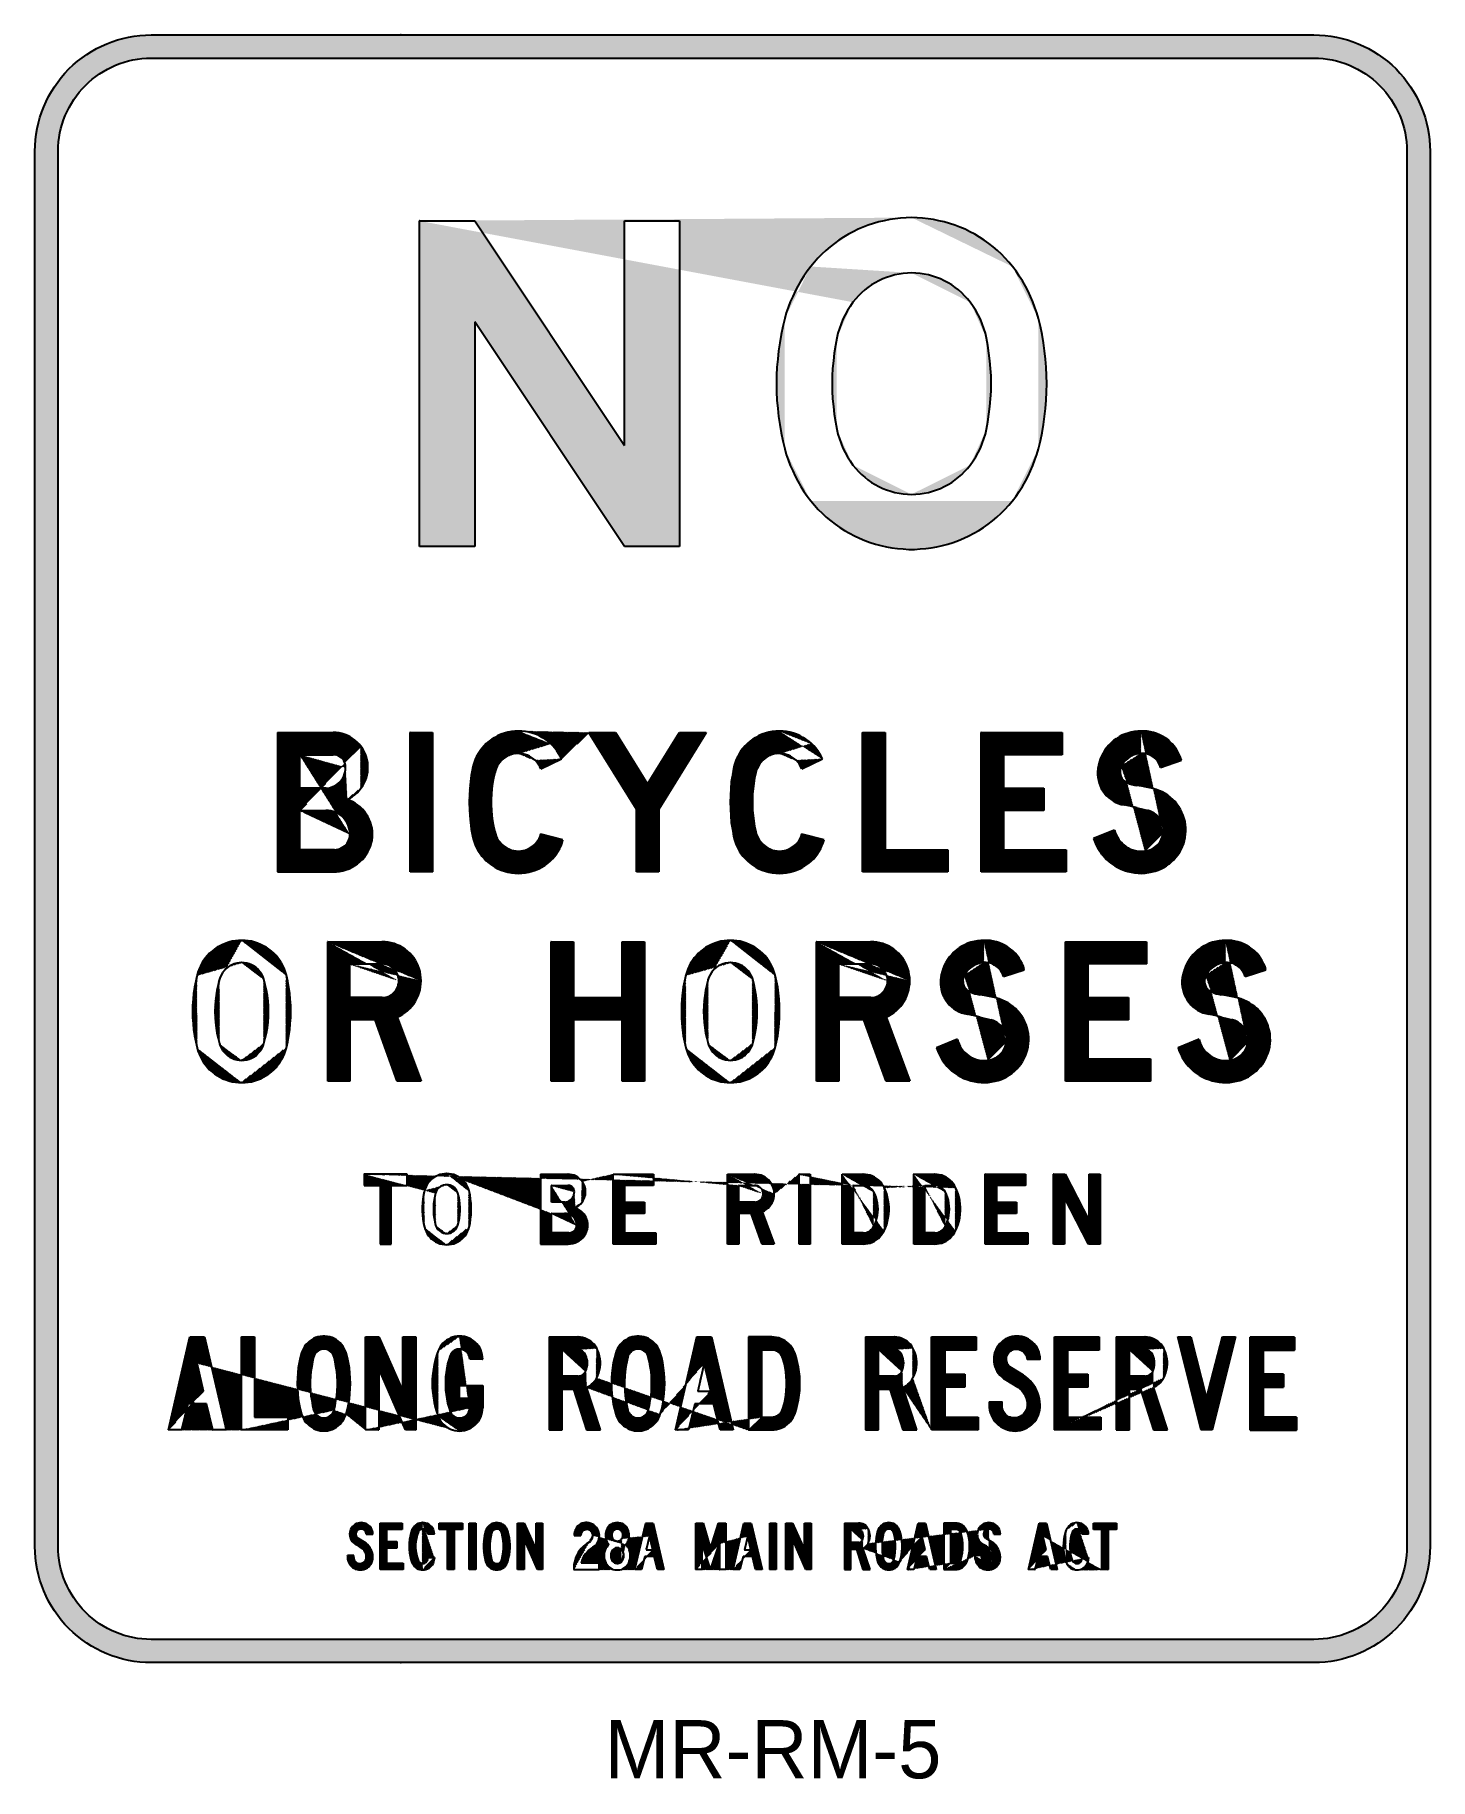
# Model space of a CAD drawing. Extents: x 216 to 276, y 156.6 to 231.6.
import ezdxf

# ---------------------------------------------------------------- set-up
doc = ezdxf.new("R2010")
doc.units = 0
doc.header["$MEASUREMENT"] = 0
doc.linetypes.add('CENTERX2', pattern=[101.6, 63.5, -12.7, 12.7, -12.7])
doc.layers.get('0').update_dxf_attribs({"linetype": 'CONTINUOUS'})
doc.layers.get('DEFPOINTS').update_dxf_attribs({"linetype": 'CONTINUOUS'})
for name, color, linetype in [('L25', 1, 'CONTINUOUS'), ('L35', 3, 'CONTINUOUS'), ('T25', 1, 'CONTINUOUS')]:
    doc.layers.add(name, color=color, linetype=linetype)
pattern_1 = [(45, (0, 0), (-0.0224506403, 0.0224506403), [])]

msp = doc.modelspace()

# ---------------------------------------------------------------- texts
at = {"color": 1, "linetype": 'CENTERX2'}
msp.add_text('MR-RM-5', height=2.5, dxfattribs=at).set_placement((240.481, 156.602))

# ---------------------------------------------------------------- hatches: boundary and pattern name
at = {"layer": 'L25', "linetype": 'CENTERX2'}
h = msp.add_hatch(color=256, dxfattribs=at)
edge = h.paths.add_edge_path(flags=16)
edge.add_line((220.981, 230.575), (270.981, 230.575))
edge.add_arc((270.981, 226.575), 4, 0, 90, ccw=False)
edge.add_line((274.981, 226.575), (274.981, 166.575))
edge.add_arc((270.981, 166.575), 4, -90, 0, ccw=False)
edge.add_line((270.981, 162.575), (220.981, 162.575))
edge.add_arc((220.981, 166.575), 4, 180, 270, ccw=False)
edge.add_line((216.981, 166.575), (216.981, 226.575))
edge.add_arc((220.981, 226.575), 4, 90, 180, ccw=False)
edge = h.paths.add_edge_path()
edge.add_line((220.981, 231.575), (270.981, 231.575))
edge.add_arc((270.981, 226.575), 5, 0, 90, ccw=False)
edge.add_line((275.981, 226.575), (275.981, 166.575))
edge.add_arc((270.981, 166.575), 5, -90, 0, ccw=False)
edge.add_line((270.981, 161.575), (220.981, 161.575))
edge.add_arc((220.981, 166.575), 5, 180, 270, ccw=False)
edge.add_line((215.981, 166.575), (215.981, 226.575))
edge.add_arc((220.981, 226.575), 5, 90, 180, ccw=False)
h = msp.add_hatch(color=256, dxfattribs=at)
h.paths.add_polyline_path([(232.516, 209.578), (232.516, 223.578), (234.895, 223.578), (241.335, 213.913), (241.335, 223.578), (243.707, 223.578), (243.707, 209.578), (241.335, 209.578), (234.895, 219.235), (234.895, 209.578)])
h.paths.add_polyline_path([(251.281, 220.22), (251.163, 220.08), (251.044, 219.902), (250.926, 219.724), (250.822, 219.539), (250.733, 219.346), (250.651, 219.146), (250.577, 218.946), (250.518, 218.746), (250.466, 218.538), (250.407, 218.212), (250.355, 217.886), (250.318, 217.56), (250.288, 217.234), (250.273, 216.908), (250.266, 216.574), (250.273, 216.248), (250.288, 215.922), (250.318, 215.588), (250.355, 215.262), (250.407, 214.936), (250.466, 214.618), (250.518, 214.41), (250.577, 214.202), (250.651, 214.002), (250.733, 213.81), (250.822, 213.617), (250.926, 213.432), (251.044, 213.254), (251.163, 213.076), (251.281, 212.935), (251.4, 212.794), (251.533, 212.668), (251.667, 212.55), (251.808, 212.439), (251.963, 212.327), (252.119, 212.238), (252.274, 212.15), (252.445, 212.075), (252.608, 212.009), (252.786, 211.949), (252.964, 211.898), (253.142, 211.861), (253.319, 211.838), (253.505, 211.823), (253.683, 211.816), (253.868, 211.823), (254.046, 211.838), (254.231, 211.861), (254.409, 211.898), (254.587, 211.949), (254.757, 212.009), (254.928, 212.075), (255.091, 212.15), (255.254, 212.238), (255.409, 212.327), (255.558, 212.439), (255.698, 212.55), (255.839, 212.668), (255.965, 212.794), (256.091, 212.935), (256.202, 213.076), (256.328, 213.254), (256.44, 213.432), (256.543, 213.617), (256.64, 213.81), (256.721, 214.002), (256.795, 214.202), (256.855, 214.41), (256.899, 214.618), (256.966, 214.936), (257.01, 215.262), (257.055, 215.588), (257.077, 215.922), (257.099, 216.248), (257.099, 216.574), (257.099, 216.908), (257.077, 217.234), (257.055, 217.56), (257.01, 217.886), (256.966, 218.212), (256.899, 218.538), (256.855, 218.746), (256.795, 218.946), (256.721, 219.146), (256.64, 219.346), (256.543, 219.539), (256.44, 219.724), (256.328, 219.902), (256.202, 220.08), (256.091, 220.22), (255.965, 220.354), (255.839, 220.487), (255.698, 220.606), (255.558, 220.717), (255.409, 220.821), (255.254, 220.917), (255.091, 221.006), (254.928, 221.08), (254.757, 221.147), (254.587, 221.206), (254.409, 221.251), (254.231, 221.288), (254.046, 221.317), (253.868, 221.332), (253.683, 221.34), (253.505, 221.332), (253.319, 221.317), (253.142, 221.288), (252.964, 221.251), (252.786, 221.206), (252.608, 221.147), (252.445, 221.08), (252.274, 221.006), (252.119, 220.917), (251.963, 220.821), (251.808, 220.717), (251.667, 220.606), (251.533, 220.487), (251.4, 220.354)], flags=17)
h.paths.add_polyline_path([(249.503, 221.799), (249.347, 221.614), (249.199, 221.414), (249.051, 221.206), (248.917, 220.999), (248.791, 220.776), (248.673, 220.554), (248.569, 220.324), (248.465, 220.094), (248.376, 219.857), (248.295, 219.62), (248.228, 219.376), (248.146, 219.035), (248.072, 218.686), (248.013, 218.338), (247.961, 217.99), (247.924, 217.634), (247.894, 217.286), (247.88, 216.93), (247.88, 216.574), (247.88, 216.226), (247.894, 215.87), (247.924, 215.514), (247.961, 215.166), (248.013, 214.818), (248.072, 214.469), (248.146, 214.121), (248.228, 213.78), (248.295, 213.535), (248.376, 213.298), (248.465, 213.061), (248.569, 212.824), (248.673, 212.602), (248.791, 212.379), (248.917, 212.157), (249.051, 211.942), (249.199, 211.735), (249.347, 211.534), (249.503, 211.349), (249.666, 211.171), (249.836, 211.001), (250.014, 210.838), (250.207, 210.682), (250.392, 210.534), (250.592, 210.393), (250.8, 210.26), (251.007, 210.141), (251.222, 210.03), (251.444, 209.926), (251.667, 209.83), (251.896, 209.748), (252.126, 209.674), (252.363, 209.615), (252.601, 209.563), (252.838, 209.519), (253.082, 209.489), (253.319, 209.467), (253.564, 209.452), (253.809, 209.452), (254.046, 209.467), (254.29, 209.489), (254.527, 209.519), (254.772, 209.563), (255.009, 209.615), (255.239, 209.674), (255.469, 209.748), (255.698, 209.83), (255.928, 209.926), (256.143, 210.03), (256.358, 210.141), (256.573, 210.26), (256.773, 210.393), (256.973, 210.534), (257.166, 210.682), (257.351, 210.838), (257.529, 211.001), (257.7, 211.171), (257.863, 211.349), (258.018, 211.534), (258.174, 211.735), (258.315, 211.942), (258.455, 212.157), (258.581, 212.379), (258.693, 212.602), (258.804, 212.824), (258.9, 213.061), (258.989, 213.298), (259.071, 213.535), (259.137, 213.78), (259.226, 214.121), (259.293, 214.469), (259.352, 214.818), (259.404, 215.166), (259.441, 215.514), (259.471, 215.87), (259.486, 216.226), (259.493, 216.574), (259.486, 216.93), (259.471, 217.286), (259.441, 217.634), (259.404, 217.99), (259.352, 218.338), (259.293, 218.686), (259.226, 219.035), (259.137, 219.376), (259.071, 219.62), (258.989, 219.857), (258.9, 220.094), (258.804, 220.324), (258.693, 220.554), (258.581, 220.776), (258.455, 220.999), (258.315, 221.206), (258.174, 221.414), (258.018, 221.614), (257.87, 221.799), (257.707, 221.977), (257.544, 222.147), (257.373, 222.303), (257.188, 222.459), (257.003, 222.607), (256.81, 222.748), (256.61, 222.874), (256.41, 223), (256.195, 223.111), (255.988, 223.215), (255.765, 223.304), (255.543, 223.392), (255.32, 223.467), (255.091, 223.533), (254.861, 223.585), (254.631, 223.637), (254.394, 223.667), (254.157, 223.696), (253.92, 223.711), (253.683, 223.719), (253.445, 223.711), (253.208, 223.696), (252.971, 223.667), (252.741, 223.637), (252.504, 223.585), (252.274, 223.533), (252.045, 223.467), (251.822, 223.392), (251.6, 223.304), (251.385, 223.215), (251.17, 223.111), (250.963, 223), (250.755, 222.874), (250.555, 222.748), (250.362, 222.607), (250.177, 222.459), (249.999, 222.303), (249.821, 222.147), (249.658, 221.977)])
edge = h.paths.add_edge_path()
edge.add_line((232.516, 223.578), (232.509, 223.578))
edge.add_line((251.163, 220.08), (251.155, 220.08))
edge.add_line((250.466, 218.538), (250.459, 218.538))
edge.add_line((250.466, 214.618), (250.459, 214.618))
edge.add_line((251.163, 213.076), (251.155, 213.076))
edge.add_line((253.683, 211.816), (253.675, 211.816))
edge.add_line((256.202, 213.076), (256.195, 213.076))
edge.add_line((256.899, 214.618), (256.892, 214.618))
edge.add_line((256.899, 218.538), (256.892, 218.538))
edge.add_line((256.202, 220.08), (256.195, 220.08))
edge.add_line((253.683, 221.34), (253.675, 221.34))
edge.add_line((249.347, 221.614), (249.34, 221.614))
edge.add_line((248.228, 219.376), (248.22, 219.376))
edge.add_line((248.228, 213.78), (248.22, 213.78))
edge.add_line((249.347, 211.534), (249.34, 211.534))
edge.add_line((258.018, 211.534), (258.011, 211.534))
edge.add_line((259.137, 213.78), (259.13, 213.78))
edge.add_line((259.137, 219.376), (259.13, 219.376))
edge.add_line((258.018, 221.614), (258.011, 221.614))
edge.add_line((253.683, 223.719), (253.675, 223.719))
h = msp.add_hatch(dxfattribs=at)
h.set_pattern_fill('ANSI31', color=256, scale=0.01, style=0)
h.set_pattern_definition(pattern_1)
h.paths.add_polyline_path([(228.506, 198.216), (228.499, 198.216)], flags=16)
edge = h.paths.add_edge_path(flags=16)
edge.add_line((227.373, 196.534), (227.373, 198.216))
edge.add_line((227.373, 198.216), (228.506, 198.216))
edge.add_line((228.61, 198.216), (228.506, 198.216))
edge.add_line((228.61, 198.216), (228.707, 198.202))
edge.add_line((228.707, 198.202), (228.803, 198.172))
edge.add_line((228.803, 198.172), (228.899, 198.142))
edge.add_line((228.899, 198.142), (228.988, 198.098))
edge.add_line((228.988, 198.098), (229.077, 198.046))
edge.add_line((229.077, 198.046), (229.159, 197.987))
edge.add_line((229.159, 197.987), (229.233, 197.92))
edge.add_line((229.233, 197.92), (229.299, 197.846))
edge.add_line((229.299, 197.846), (229.359, 197.764))
edge.add_line((229.359, 197.764), (229.411, 197.683))
edge.add_line((229.411, 197.683), (229.448, 197.586))
edge.add_line((229.448, 197.586), (229.485, 197.497))
edge.add_line((229.485, 197.497), (229.507, 197.394))
edge.add_line((229.507, 197.394), (229.522, 197.297))
edge.add_line((229.522, 197.297), (229.529, 197.201))
edge.add_line((229.529, 197.201), (229.522, 197.119))
edge.add_line((229.522, 197.119), (229.507, 197.038))
edge.add_line((229.507, 197.038), (229.485, 196.964))
edge.add_line((229.485, 196.964), (229.455, 196.89))
edge.add_line((229.455, 196.89), (229.411, 196.823))
edge.add_line((229.411, 196.823), (229.366, 196.756))
edge.add_line((229.366, 196.756), (229.307, 196.704))
edge.add_line((229.307, 196.704), (229.24, 196.653))
edge.add_line((229.24, 196.653), (229.173, 196.615))
edge.add_line((229.173, 196.615), (229.099, 196.578))
edge.add_line((229.099, 196.578), (229.025, 196.556))
edge.add_line((229.025, 196.556), (228.951, 196.541))
edge.add_line((228.951, 196.541), (228.87, 196.534))
edge.add_line((228.87, 196.534), (227.373, 196.534))
h.paths.add_polyline_path([(228.81, 200.618), (228.803, 200.618)], flags=0)
edge = h.paths.add_edge_path(flags=16)
edge.add_line((227.373, 199.18), (227.373, 200.618))
edge.add_line((227.373, 200.618), (228.81, 200.618))
edge.add_line((228.884, 200.61), (228.81, 200.618))
edge.add_line((228.884, 200.61), (228.959, 200.595))
edge.add_line((228.959, 200.595), (229.033, 200.566))
edge.add_line((229.033, 200.566), (229.099, 200.536))
edge.add_line((229.099, 200.536), (229.159, 200.484))
edge.add_line((229.159, 200.484), (229.218, 200.432))
edge.add_line((229.218, 200.432), (229.262, 200.373))
edge.add_line((229.262, 200.373), (229.299, 200.299))
edge.add_line((229.299, 200.299), (229.329, 200.232))
edge.add_line((229.329, 200.232), (229.344, 200.151))
edge.add_line((229.344, 200.151), (229.344, 200.077))
edge.add_line((229.344, 200.077), (229.344, 199.98))
edge.add_line((229.344, 199.98), (229.329, 199.884))
edge.add_line((229.329, 199.884), (229.299, 199.795))
edge.add_line((229.299, 199.795), (229.262, 199.699))
edge.add_line((229.262, 199.699), (229.218, 199.617))
edge.add_line((229.218, 199.617), (229.166, 199.536))
edge.add_line((229.166, 199.536), (229.107, 199.461))
edge.add_line((229.107, 199.461), (229.033, 199.395))
edge.add_line((229.033, 199.395), (228.959, 199.335))
edge.add_line((228.959, 199.335), (228.877, 199.284))
edge.add_line((228.877, 199.284), (228.788, 199.247))
edge.add_line((228.788, 199.247), (228.699, 199.209))
edge.add_line((228.699, 199.209), (228.603, 199.187))
edge.add_line((228.603, 199.187), (228.506, 199.18))
edge.add_line((228.506, 199.18), (227.373, 199.18))
h.paths.add_polyline_path([(229.529, 198.654), (229.411, 198.698), (229.522, 198.757), (229.633, 198.824), (229.737, 198.898), (229.833, 198.987), (229.922, 199.076), (230.004, 199.18), (230.078, 199.284), (230.144, 199.395), (230.196, 199.513), (230.241, 199.632), (230.27, 199.758), (230.293, 199.884), (230.3, 200.01), (230.3, 200.143), (230.293, 200.269), (230.27, 200.395), (230.241, 200.521), (230.196, 200.64), (230.144, 200.758), (230.078, 200.87), (230.004, 200.981), (229.929, 201.077), (229.84, 201.166), (229.744, 201.248), (229.64, 201.322), (229.537, 201.388), (229.418, 201.448), (229.307, 201.492), (229.181, 201.529), (229.062, 201.559), (228.936, 201.574), (228.81, 201.574), (226.409, 201.574), (226.409, 195.578), (228.81, 195.578), (228.951, 195.585), (229.085, 195.6), (229.225, 195.63), (229.359, 195.667), (229.492, 195.719), (229.618, 195.778), (229.744, 195.852), (229.855, 195.934), (229.966, 196.023), (230.07, 196.119), (230.152, 196.215), (230.233, 196.326), (230.3, 196.438), (230.359, 196.556), (230.411, 196.675), (230.448, 196.801), (230.478, 196.934), (230.493, 197.068), (230.5, 197.201), (230.493, 197.327), (230.478, 197.46), (230.448, 197.594), (230.411, 197.72), (230.359, 197.838), (230.3, 197.957), (230.233, 198.068), (230.152, 198.179), (230.07, 198.276), (229.974, 198.372), (229.87, 198.453), (229.766, 198.528), (229.648, 198.594)])
edge = h.paths.add_edge_path(flags=16)
edge.add_line((228.81, 201.574), (228.803, 201.574))
edge.add_line((228.81, 201.574), (228.803, 201.574))
edge = h.paths.add_edge_path(flags=16)
edge.add_line((227.373, 198.216), (227.365, 198.216))
edge.add_line((229.529, 197.201), (229.522, 197.201))
edge.add_line((227.373, 200.618), (227.365, 200.618))
edge.add_line((229.344, 200.077), (229.337, 200.077))
edge.add_line((229.411, 198.698), (229.403, 198.698))
edge.add_line((230.004, 199.18), (229.996, 199.18))
edge.add_line((230.004, 200.981), (229.996, 200.981))
h = msp.add_hatch(dxfattribs=at)
h.set_pattern_fill('ANSI31', color=256, scale=0.01, style=0)
h.set_pattern_definition(pattern_1)
h.paths.add_polyline_path([(232.116, 195.578), (232.116, 201.574), (233.079, 201.574), (233.079, 195.578)])
edge = h.paths.add_edge_path()
edge.add_line((232.116, 201.574), (232.108, 201.574))
h = msp.add_hatch(dxfattribs=at)
h.set_pattern_fill('ANSI31', color=256, scale=0.01, style=0)
h.set_pattern_definition(pattern_1)
h.paths.add_polyline_path([(237.733, 197.201), (237.726, 197.201)], flags=16)
edge = h.paths.add_edge_path()
edge.add_line((237.704, 197.105), (237.733, 197.201))
edge.add_line((238.69, 196.956), (237.733, 197.201))
edge.add_line((238.69, 196.956), (238.652, 196.83))
edge.add_line((238.652, 196.83), (238.608, 196.704))
edge.add_line((238.608, 196.704), (238.549, 196.586))
edge.add_line((238.549, 196.586), (238.489, 196.467))
edge.add_line((238.489, 196.467), (238.415, 196.356))
edge.add_line((238.415, 196.356), (238.334, 196.252))
edge.add_line((238.334, 196.252), (238.245, 196.149))
edge.add_line((238.245, 196.149), (238.156, 196.06))
edge.add_line((238.156, 196.06), (238.037, 195.956))
edge.add_line((238.037, 195.956), (237.919, 195.867))
edge.add_line((237.919, 195.867), (237.785, 195.785))
edge.add_line((237.785, 195.785), (237.652, 195.719))
edge.add_line((237.652, 195.719), (237.511, 195.659))
edge.add_line((237.511, 195.659), (237.37, 195.608))
edge.add_line((237.37, 195.608), (237.222, 195.571))
edge.add_line((237.222, 195.571), (237.074, 195.541))
edge.add_line((237.074, 195.541), (236.926, 195.526))
edge.add_line((236.926, 195.526), (236.777, 195.519))
edge.add_line((236.777, 195.519), (236.622, 195.526))
edge.add_line((236.622, 195.526), (236.474, 195.541))
edge.add_line((236.474, 195.541), (236.325, 195.571))
edge.add_line((236.325, 195.571), (236.177, 195.608))
edge.add_line((236.177, 195.608), (236.036, 195.659))
edge.add_line((236.036, 195.659), (235.895, 195.719))
edge.add_line((235.895, 195.719), (235.762, 195.785))
edge.add_line((235.762, 195.785), (235.629, 195.867))
edge.add_line((235.629, 195.867), (235.51, 195.956))
edge.add_line((235.51, 195.956), (235.392, 196.06))
edge.add_line((235.392, 196.06), (235.295, 196.156))
edge.add_line((235.295, 196.156), (235.206, 196.26))
edge.add_line((235.206, 196.26), (235.125, 196.371))
edge.add_line((235.125, 196.371), (235.043, 196.49))
edge.add_line((235.043, 196.49), (234.976, 196.615))
edge.add_line((234.976, 196.615), (234.917, 196.741))
edge.add_line((234.917, 196.741), (234.865, 196.867))
edge.add_line((234.865, 196.867), (234.828, 197.001))
edge.add_line((234.828, 197.001), (234.799, 197.134))
edge.add_line((234.799, 197.134), (234.747, 197.423))
edge.add_line((234.747, 197.423), (234.71, 197.712))
edge.add_line((234.71, 197.712), (234.68, 198.001))
edge.add_line((234.68, 198.001), (234.665, 198.29))
edge.add_line((234.665, 198.29), (234.658, 198.579))
edge.add_line((234.658, 198.579), (234.665, 198.869))
edge.add_line((234.665, 198.869), (234.68, 199.158))
edge.add_line((234.68, 199.158), (234.71, 199.447))
edge.add_line((234.71, 199.447), (234.747, 199.728))
edge.add_line((234.747, 199.728), (234.799, 200.017))
edge.add_line((234.799, 200.017), (234.828, 200.151))
edge.add_line((234.828, 200.151), (234.865, 200.284))
edge.add_line((234.865, 200.284), (234.917, 200.417))
edge.add_line((234.917, 200.417), (234.976, 200.543))
edge.add_line((234.976, 200.543), (235.043, 200.662))
edge.add_line((235.043, 200.662), (235.125, 200.781))
edge.add_line((235.125, 200.781), (235.206, 200.892))
edge.add_line((235.206, 200.892), (235.295, 200.996))
edge.add_line((235.295, 200.996), (235.392, 201.099))
edge.add_line((235.392, 201.099), (235.51, 201.196))
edge.add_line((235.51, 201.196), (235.629, 201.285))
edge.add_line((235.629, 201.285), (235.762, 201.366))
edge.add_line((235.762, 201.366), (235.895, 201.44))
edge.add_line((235.895, 201.44), (236.036, 201.5))
edge.add_line((236.036, 201.5), (236.177, 201.544))
edge.add_line((236.177, 201.544), (236.325, 201.588))
edge.add_line((236.325, 201.588), (236.474, 201.618))
edge.add_line((236.474, 201.618), (236.622, 201.633))
edge.add_line((236.622, 201.633), (236.777, 201.64))
edge.add_line((236.777, 201.64), (236.926, 201.633))
edge.add_line((236.926, 201.633), (237.074, 201.618))
edge.add_line((237.074, 201.618), (237.222, 201.588))
edge.add_line((237.222, 201.588), (237.37, 201.544))
edge.add_line((237.37, 201.544), (237.511, 201.5))
edge.add_line((237.511, 201.5), (237.652, 201.44))
edge.add_line((237.652, 201.44), (237.785, 201.366))
edge.add_line((237.785, 201.366), (237.919, 201.285))
edge.add_line((237.919, 201.285), (238.037, 201.196))
edge.add_line((238.037, 201.196), (238.156, 201.099))
edge.add_line((238.156, 201.099), (238.252, 201.003))
edge.add_line((238.252, 201.003), (238.341, 200.899))
edge.add_line((238.341, 200.899), (238.423, 200.788))
edge.add_line((238.423, 200.788), (238.504, 200.677))
edge.add_line((238.504, 200.677), (238.571, 200.558))
edge.add_line((238.571, 200.558), (238.63, 200.44))
edge.add_line((238.63, 200.44), (237.733, 200.017))
edge.add_line((237.733, 200.017), (237.689, 200.114))
edge.add_line((237.689, 200.114), (237.63, 200.21))
edge.add_line((237.63, 200.21), (237.563, 200.299))
edge.add_line((237.563, 200.299), (237.496, 200.38))
edge.add_line((237.496, 200.38), (237.422, 200.447))
edge.add_line((237.422, 200.447), (237.341, 200.506))
edge.add_line((237.341, 200.506), (237.252, 200.558))
edge.add_line((237.252, 200.558), (237.163, 200.595))
edge.add_line((237.163, 200.595), (237.066, 200.632))
edge.add_line((237.066, 200.632), (236.97, 200.655))
edge.add_line((236.97, 200.655), (236.874, 200.669))
edge.add_line((236.874, 200.669), (236.777, 200.677))
edge.add_line((236.777, 200.677), (236.674, 200.669))
edge.add_line((236.674, 200.669), (236.577, 200.655))
edge.add_line((236.577, 200.655), (236.481, 200.632))
edge.add_line((236.481, 200.632), (236.385, 200.595))
edge.add_line((236.385, 200.595), (236.296, 200.558))
edge.add_line((236.296, 200.558), (236.207, 200.506))
edge.add_line((236.207, 200.506), (236.125, 200.447))
edge.add_line((236.125, 200.447), (236.051, 200.38))
edge.add_line((236.051, 200.38), (235.984, 200.299))
edge.add_line((235.984, 200.299), (235.918, 200.217))
edge.add_line((235.918, 200.217), (235.866, 200.128))
edge.add_line((235.866, 200.128), (235.821, 200.032))
edge.add_line((235.821, 200.032), (235.784, 199.936))
edge.add_line((235.784, 199.936), (235.755, 199.839))
edge.add_line((235.755, 199.839), (235.703, 199.61))
edge.add_line((235.703, 199.61), (235.666, 199.387))
edge.add_line((235.666, 199.387), (235.636, 199.158))
edge.add_line((235.636, 199.158), (235.614, 198.92))
edge.add_line((235.614, 198.92), (235.606, 198.691))
edge.add_line((235.606, 198.691), (235.606, 198.461))
edge.add_line((235.606, 198.461), (235.614, 198.231))
edge.add_line((235.614, 198.231), (235.636, 198.001))
edge.add_line((235.636, 198.001), (235.666, 197.772))
edge.add_line((235.666, 197.772), (235.703, 197.542))
edge.add_line((235.703, 197.542), (235.755, 197.32))
edge.add_line((235.755, 197.32), (235.784, 197.216))
edge.add_line((235.784, 197.216), (235.821, 197.119))
edge.add_line((235.821, 197.119), (235.866, 197.023))
edge.add_line((235.866, 197.023), (235.918, 196.934))
edge.add_line((235.918, 196.934), (235.984, 196.853))
edge.add_line((235.984, 196.853), (236.051, 196.779))
edge.add_line((236.051, 196.779), (236.125, 196.712))
edge.add_line((236.125, 196.712), (236.207, 196.653))
edge.add_line((236.207, 196.653), (236.296, 196.601))
edge.add_line((236.296, 196.601), (236.385, 196.556))
edge.add_line((236.385, 196.556), (236.481, 196.519))
edge.add_line((236.481, 196.519), (236.577, 196.497))
edge.add_line((236.577, 196.497), (236.674, 196.482))
edge.add_line((236.674, 196.482), (236.777, 196.475))
edge.add_line((236.777, 196.475), (236.874, 196.482))
edge.add_line((236.874, 196.482), (236.97, 196.497))
edge.add_line((236.97, 196.497), (237.066, 196.519))
edge.add_line((237.066, 196.519), (237.163, 196.556))
edge.add_line((237.163, 196.556), (237.252, 196.601))
edge.add_line((237.252, 196.601), (237.341, 196.653))
edge.add_line((237.341, 196.653), (237.422, 196.712))
edge.add_line((237.422, 196.712), (237.496, 196.779))
edge.add_line((237.496, 196.779), (237.556, 196.853))
edge.add_line((237.556, 196.853), (237.615, 196.927))
edge.add_line((237.615, 196.927), (237.667, 197.016))
edge.add_line((237.667, 197.016), (237.704, 197.105))
edge = h.paths.add_edge_path()
edge.add_line((238.63, 200.44), (238.623, 200.44))
edge.add_line((237.496, 200.38), (237.489, 200.38))
edge.add_line((236.777, 200.677), (236.77, 200.677))
edge.add_line((238.156, 201.099), (238.149, 201.099))
edge.add_line((236.777, 201.64), (236.77, 201.64))
edge.add_line((239.809, 201.574), (239.801, 201.574))
h = msp.add_hatch(dxfattribs=at)
h.set_pattern_fill('ANSI31', color=256, scale=0.01, style=0)
h.set_pattern_definition(pattern_1)
h.paths.add_polyline_path([(241.847, 198.276), (239.809, 201.574), (240.95, 201.574), (242.328, 199.358), (243.707, 201.574), (244.848, 201.574), (242.81, 198.276), (242.81, 195.578), (241.847, 195.578)])
edge = h.paths.add_edge_path()
edge.add_line((239.809, 201.574), (239.801, 201.574))
h = msp.add_hatch(dxfattribs=at)
h.set_pattern_fill('ANSI31', color=256, scale=0.01, style=0)
h.set_pattern_definition(pattern_1)
h.paths.add_polyline_path([(248.962, 197.201), (248.954, 197.201)], flags=16)
edge = h.paths.add_edge_path()
edge.add_line((248.932, 197.105), (248.962, 197.201))
edge.add_line((249.918, 196.956), (248.962, 197.201))
edge.add_line((249.918, 196.956), (249.881, 196.83))
edge.add_line((249.881, 196.83), (249.829, 196.704))
edge.add_line((249.829, 196.704), (249.777, 196.586))
edge.add_line((249.777, 196.586), (249.71, 196.467))
edge.add_line((249.71, 196.467), (249.636, 196.356))
edge.add_line((249.636, 196.356), (249.562, 196.252))
edge.add_line((249.562, 196.252), (249.473, 196.149))
edge.add_line((249.473, 196.149), (249.377, 196.06))
edge.add_line((249.377, 196.06), (249.265, 195.956))
edge.add_line((249.265, 195.956), (249.139, 195.867))
edge.add_line((249.139, 195.867), (249.013, 195.785))
edge.add_line((249.013, 195.785), (248.88, 195.719))
edge.add_line((248.88, 195.719), (248.739, 195.659))
edge.add_line((248.739, 195.659), (248.598, 195.608))
edge.add_line((248.598, 195.608), (248.45, 195.571))
edge.add_line((248.45, 195.571), (248.302, 195.541))
edge.add_line((248.302, 195.541), (248.154, 195.526))
edge.add_line((248.154, 195.526), (247.998, 195.519))
edge.add_line((247.998, 195.519), (247.85, 195.526))
edge.add_line((247.85, 195.526), (247.694, 195.541))
edge.add_line((247.694, 195.541), (247.546, 195.571))
edge.add_line((247.546, 195.571), (247.405, 195.608))
edge.add_line((247.405, 195.608), (247.257, 195.659))
edge.add_line((247.257, 195.659), (247.116, 195.719))
edge.add_line((247.116, 195.719), (246.983, 195.785))
edge.add_line((246.983, 195.785), (246.857, 195.867))
edge.add_line((246.857, 195.867), (246.738, 195.956))
edge.add_line((246.738, 195.956), (246.62, 196.06))
edge.add_line((246.62, 196.06), (246.523, 196.156))
edge.add_line((246.523, 196.156), (246.427, 196.26))
edge.add_line((246.427, 196.26), (246.345, 196.371))
edge.add_line((246.345, 196.371), (246.271, 196.49))
edge.add_line((246.271, 196.49), (246.205, 196.615))
edge.add_line((246.205, 196.615), (246.145, 196.741))
edge.add_line((246.145, 196.741), (246.093, 196.867))
edge.add_line((246.093, 196.867), (246.049, 197.001))
edge.add_line((246.049, 197.001), (246.019, 197.134))
edge.add_line((246.019, 197.134), (245.975, 197.423))
edge.add_line((245.975, 197.423), (245.93, 197.712))
edge.add_line((245.93, 197.712), (245.908, 198.001))
edge.add_line((245.908, 198.001), (245.893, 198.29))
edge.add_line((245.893, 198.29), (245.886, 198.579))
edge.add_line((245.886, 198.579), (245.893, 198.869))
edge.add_line((245.893, 198.869), (245.908, 199.158))
edge.add_line((245.908, 199.158), (245.93, 199.447))
edge.add_line((245.93, 199.447), (245.975, 199.728))
edge.add_line((245.975, 199.728), (246.019, 200.017))
edge.add_line((246.019, 200.017), (246.049, 200.151))
edge.add_line((246.049, 200.151), (246.093, 200.284))
edge.add_line((246.093, 200.284), (246.145, 200.417))
edge.add_line((246.145, 200.417), (246.205, 200.543))
edge.add_line((246.205, 200.543), (246.271, 200.662))
edge.add_line((246.271, 200.662), (246.345, 200.781))
edge.add_line((246.345, 200.781), (246.427, 200.892))
edge.add_line((246.427, 200.892), (246.523, 200.996))
edge.add_line((246.523, 200.996), (246.62, 201.099))
edge.add_line((246.62, 201.099), (246.738, 201.196))
edge.add_line((246.738, 201.196), (246.857, 201.285))
edge.add_line((246.857, 201.285), (246.983, 201.366))
edge.add_line((246.983, 201.366), (247.116, 201.44))
edge.add_line((247.116, 201.44), (247.257, 201.5))
edge.add_line((247.257, 201.5), (247.405, 201.544))
edge.add_line((247.405, 201.544), (247.546, 201.588))
edge.add_line((247.546, 201.588), (247.694, 201.618))
edge.add_line((247.694, 201.618), (247.85, 201.633))
edge.add_line((247.85, 201.633), (247.998, 201.64))
edge.add_line((247.998, 201.64), (248.154, 201.633))
edge.add_line((248.154, 201.633), (248.302, 201.618))
edge.add_line((248.302, 201.618), (248.45, 201.588))
edge.add_line((248.45, 201.588), (248.598, 201.544))
edge.add_line((248.598, 201.544), (248.739, 201.5))
edge.add_line((248.739, 201.5), (248.88, 201.44))
edge.add_line((248.88, 201.44), (249.013, 201.366))
edge.add_line((249.013, 201.366), (249.139, 201.285))
edge.add_line((249.139, 201.285), (249.265, 201.196))
edge.add_line((249.265, 201.196), (249.377, 201.099))
edge.add_line((249.377, 201.099), (249.473, 201.003))
edge.add_line((249.473, 201.003), (249.562, 200.899))
edge.add_line((249.562, 200.899), (249.651, 200.788))
edge.add_line((249.651, 200.788), (249.725, 200.677))
edge.add_line((249.725, 200.677), (249.799, 200.558))
edge.add_line((249.799, 200.558), (249.858, 200.44))
edge.add_line((249.858, 200.44), (248.962, 200.017))
edge.add_line((248.962, 200.017), (248.91, 200.114))
edge.add_line((248.91, 200.114), (248.858, 200.21))
edge.add_line((248.858, 200.21), (248.791, 200.299))
edge.add_line((248.791, 200.299), (248.717, 200.38))
edge.add_line((248.717, 200.38), (248.643, 200.447))
edge.add_line((248.643, 200.447), (248.561, 200.506))
edge.add_line((248.561, 200.506), (248.48, 200.558))
edge.add_line((248.48, 200.558), (248.391, 200.595))
edge.add_line((248.391, 200.595), (248.295, 200.632))
edge.add_line((248.295, 200.632), (248.198, 200.655))
edge.add_line((248.198, 200.655), (248.102, 200.669))
edge.add_line((248.102, 200.669), (247.998, 200.677))
edge.add_line((247.998, 200.677), (247.902, 200.669))
edge.add_line((247.902, 200.669), (247.798, 200.655))
edge.add_line((247.798, 200.655), (247.702, 200.632))
edge.add_line((247.702, 200.632), (247.613, 200.595))
edge.add_line((247.613, 200.595), (247.516, 200.558))
edge.add_line((247.516, 200.558), (247.435, 200.506))
edge.add_line((247.435, 200.506), (247.353, 200.447))
edge.add_line((247.353, 200.447), (247.279, 200.38))
edge.add_line((247.279, 200.38), (247.213, 200.299))
edge.add_line((247.213, 200.299), (247.146, 200.217))
edge.add_line((247.146, 200.217), (247.094, 200.128))
edge.add_line((247.094, 200.128), (247.042, 200.032))
edge.add_line((247.042, 200.032), (247.005, 199.936))
edge.add_line((247.005, 199.936), (246.983, 199.839))
edge.add_line((246.983, 199.839), (246.931, 199.61))
edge.add_line((246.931, 199.61), (246.894, 199.387))
edge.add_line((246.894, 199.387), (246.864, 199.158))
edge.add_line((246.864, 199.158), (246.842, 198.92))
edge.add_line((246.842, 198.92), (246.835, 198.691))
edge.add_line((246.835, 198.691), (246.835, 198.461))
edge.add_line((246.835, 198.461), (246.842, 198.231))
edge.add_line((246.842, 198.231), (246.864, 198.001))
edge.add_line((246.864, 198.001), (246.894, 197.772))
edge.add_line((246.894, 197.772), (246.931, 197.542))
edge.add_line((246.931, 197.542), (246.983, 197.32))
edge.add_line((246.983, 197.32), (247.005, 197.216))
edge.add_line((247.005, 197.216), (247.042, 197.119))
edge.add_line((247.042, 197.119), (247.094, 197.023))
edge.add_line((247.094, 197.023), (247.146, 196.934))
edge.add_line((247.146, 196.934), (247.213, 196.853))
edge.add_line((247.213, 196.853), (247.279, 196.779))
edge.add_line((247.279, 196.779), (247.353, 196.712))
edge.add_line((247.353, 196.712), (247.435, 196.653))
edge.add_line((247.435, 196.653), (247.516, 196.601))
edge.add_line((247.516, 196.601), (247.613, 196.556))
edge.add_line((247.613, 196.556), (247.702, 196.519))
edge.add_line((247.702, 196.519), (247.798, 196.497))
edge.add_line((247.798, 196.497), (247.902, 196.482))
edge.add_line((247.902, 196.482), (247.998, 196.475))
edge.add_line((247.998, 196.475), (248.102, 196.482))
edge.add_line((248.102, 196.482), (248.198, 196.497))
edge.add_line((248.198, 196.497), (248.295, 196.519))
edge.add_line((248.295, 196.519), (248.391, 196.556))
edge.add_line((248.391, 196.556), (248.48, 196.601))
edge.add_line((248.48, 196.601), (248.561, 196.653))
edge.add_line((248.561, 196.653), (248.643, 196.712))
edge.add_line((248.643, 196.712), (248.717, 196.779))
edge.add_line((248.717, 196.779), (248.784, 196.853))
edge.add_line((248.784, 196.853), (248.843, 196.927))
edge.add_line((248.843, 196.927), (248.887, 197.016))
edge.add_line((248.887, 197.016), (248.932, 197.105))
edge = h.paths.add_edge_path(flags=16)
edge.add_line((249.858, 200.44), (249.851, 200.44))
edge.add_line((248.717, 200.38), (248.71, 200.38))
edge.add_line((247.998, 200.677), (247.991, 200.677))
edge.add_line((249.377, 201.099), (249.369, 201.099))
edge.add_line((247.998, 201.64), (247.991, 201.64))
h = msp.add_hatch(dxfattribs=at)
h.set_pattern_fill('ANSI31', color=256, scale=0.01, style=0)
h.set_pattern_definition(pattern_1)
h.paths.add_polyline_path([(251.578, 195.578), (251.578, 201.574), (252.541, 201.574), (252.541, 196.534), (255.239, 196.534), (255.239, 195.578)])
edge = h.paths.add_edge_path()
edge.add_line((251.578, 201.574), (251.57, 201.574))
h = msp.add_hatch(dxfattribs=at)
h.set_pattern_fill('ANSI31', color=256, scale=0.01, style=0)
h.set_pattern_definition(pattern_1)
h.paths.add_polyline_path([(256.669, 195.578), (256.669, 201.574), (260.153, 201.574), (260.153, 200.618), (257.633, 200.618), (257.633, 199.18), (259.374, 199.18), (259.374, 198.216), (257.633, 198.216), (257.633, 196.534), (260.331, 196.534), (260.331, 195.578)])
edge = h.paths.add_edge_path()
edge.add_line((256.669, 201.574), (256.662, 201.574))
h = msp.add_hatch(dxfattribs=at)
h.set_pattern_fill('ANSI31', color=256, scale=0.01, style=0)
h.set_pattern_definition(pattern_1)
h.paths.add_polyline_path([(262.821, 198.461), (262.828, 198.461)], flags=16)
h.paths.add_polyline_path([(263.851, 198.216), (263.843, 198.216)], flags=16)
edge = h.paths.add_edge_path()
edge.add_line((263.688, 201.64), (263.547, 201.64))
edge.add_line((263.547, 201.64), (263.406, 201.633))
edge.add_line((263.406, 201.633), (263.265, 201.618))
edge.add_line((263.265, 201.618), (263.132, 201.588))
edge.add_line((263.132, 201.588), (262.991, 201.551))
edge.add_line((262.991, 201.551), (262.858, 201.507))
edge.add_line((262.858, 201.507), (262.724, 201.455))
edge.add_line((262.724, 201.455), (262.606, 201.388))
edge.add_line((262.606, 201.388), (262.48, 201.307))
edge.add_line((262.48, 201.307), (262.369, 201.225))
edge.add_line((262.369, 201.225), (262.265, 201.129))
edge.add_line((262.265, 201.129), (262.161, 201.033))
edge.add_line((262.161, 201.033), (262.072, 200.921))
edge.add_line((262.072, 200.921), (261.991, 200.81))
edge.add_line((261.991, 200.81), (261.917, 200.684))
edge.add_line((261.917, 200.684), (261.85, 200.558))
edge.add_line((261.85, 200.558), (261.798, 200.432))
edge.add_line((261.798, 200.432), (261.753, 200.291))
edge.add_line((261.753, 200.291), (261.716, 200.158))
edge.add_line((261.716, 200.158), (261.694, 200.017))
edge.add_line((261.694, 200.017), (261.679, 199.891))
edge.add_line((261.679, 199.891), (261.679, 199.765))
edge.add_line((261.679, 199.765), (261.694, 199.647))
edge.add_line((261.694, 199.647), (261.716, 199.521))
edge.add_line((261.716, 199.521), (261.746, 199.402))
edge.add_line((261.746, 199.402), (261.791, 199.284))
edge.add_line((261.791, 199.284), (261.842, 199.172))
edge.add_line((261.842, 199.172), (261.909, 199.069))
edge.add_line((261.909, 199.069), (261.976, 198.965))
edge.add_line((261.976, 198.965), (262.057, 198.869))
edge.add_line((262.057, 198.869), (262.154, 198.787))
edge.add_line((262.154, 198.787), (262.25, 198.705))
edge.add_line((262.25, 198.705), (262.354, 198.639))
edge.add_line((262.354, 198.639), (262.465, 198.572))
edge.add_line((262.465, 198.572), (262.584, 198.528))
edge.add_line((262.584, 198.528), (262.702, 198.483))
edge.add_line((262.702, 198.483), (262.828, 198.461))
edge.add_line((263.102, 198.402), (262.828, 198.461))
edge.add_line((263.369, 198.335), (263.102, 198.402))
edge.add_line((263.369, 198.335), (263.851, 198.216))
edge.add_line((263.947, 198.187), (263.851, 198.216))
edge.add_line((263.947, 198.187), (264.036, 198.15))
edge.add_line((264.036, 198.15), (264.118, 198.105))
edge.add_line((264.118, 198.105), (264.199, 198.046))
edge.add_line((264.199, 198.046), (264.273, 197.979))
edge.add_line((264.273, 197.979), (264.333, 197.905))
edge.add_line((264.333, 197.905), (264.392, 197.824))
edge.add_line((264.392, 197.824), (264.436, 197.735))
edge.add_line((264.436, 197.735), (264.473, 197.646))
edge.add_line((264.473, 197.646), (264.496, 197.549))
edge.add_line((264.496, 197.549), (264.51, 197.453))
edge.add_line((264.51, 197.453), (264.518, 197.357))
edge.add_line((264.518, 197.357), (264.51, 197.26))
edge.add_line((264.51, 197.26), (264.488, 197.164))
edge.add_line((264.488, 197.164), (264.466, 197.068))
edge.add_line((264.466, 197.068), (264.422, 196.979))
edge.add_line((264.422, 196.979), (264.377, 196.89))
edge.add_line((264.377, 196.89), (264.318, 196.808))
edge.add_line((264.318, 196.808), (264.251, 196.734))
edge.add_line((264.251, 196.734), (264.177, 196.667))
edge.add_line((264.177, 196.667), (264.095, 196.615))
edge.add_line((264.095, 196.615), (264.014, 196.564))
edge.add_line((264.014, 196.564), (263.925, 196.527))
edge.add_line((263.925, 196.527), (263.829, 196.497))
edge.add_line((263.829, 196.497), (263.732, 196.475))
edge.add_line((263.732, 196.475), (263.621, 196.467))
edge.add_line((263.621, 196.467), (263.51, 196.467))
edge.add_line((263.51, 196.467), (263.406, 196.475))
edge.add_line((263.406, 196.475), (263.295, 196.497))
edge.add_line((263.295, 196.497), (263.191, 196.527))
edge.add_line((263.191, 196.527), (263.088, 196.564))
edge.add_line((263.088, 196.564), (262.991, 196.615))
edge.add_line((262.991, 196.615), (262.895, 196.675))
edge.add_line((262.895, 196.675), (262.813, 196.741))
edge.add_line((262.813, 196.741), (262.732, 196.816))
edge.add_line((262.732, 196.816), (262.658, 196.89))
edge.add_line((262.658, 196.89), (262.591, 196.979))
edge.add_line((262.591, 196.979), (262.532, 197.075))
edge.add_line((262.532, 197.075), (262.48, 197.171))
edge.add_line((262.48, 197.171), (262.443, 197.275))
edge.add_line((262.443, 197.275), (262.413, 197.379))
edge.add_line((262.413, 197.379), (261.509, 197.016))
edge.add_line((261.509, 197.016), (261.561, 196.875))
edge.add_line((261.561, 196.875), (261.62, 196.734))
edge.add_line((261.62, 196.734), (261.694, 196.601))
edge.add_line((261.694, 196.601), (261.776, 196.467))
edge.add_line((261.776, 196.467), (261.857, 196.349))
edge.add_line((261.857, 196.349), (261.961, 196.23))
edge.add_line((261.961, 196.23), (262.065, 196.119))
edge.add_line((262.065, 196.119), (262.176, 196.015))
edge.add_line((262.176, 196.015), (262.295, 195.926))
edge.add_line((262.295, 195.926), (262.421, 195.837))
edge.add_line((262.421, 195.837), (262.554, 195.763))
edge.add_line((262.554, 195.763), (262.695, 195.696))
edge.add_line((262.695, 195.696), (262.836, 195.645))
edge.add_line((262.836, 195.645), (262.976, 195.6))
edge.add_line((262.976, 195.6), (263.125, 195.563))
edge.add_line((263.125, 195.563), (263.273, 195.541))
edge.add_line((263.273, 195.541), (263.428, 195.526))
edge.add_line((263.428, 195.526), (263.577, 195.519))
edge.add_line((263.577, 195.519), (263.732, 195.526))
edge.add_line((263.732, 195.526), (263.881, 195.548))
edge.add_line((263.881, 195.548), (264.029, 195.578))
edge.add_line((264.029, 195.578), (264.162, 195.615))
edge.add_line((264.162, 195.615), (264.288, 195.659))
edge.add_line((264.288, 195.659), (264.414, 195.711))
edge.add_line((264.414, 195.711), (264.533, 195.771))
edge.add_line((264.533, 195.771), (264.651, 195.845))
edge.add_line((264.651, 195.845), (264.762, 195.926))
edge.add_line((264.762, 195.926), (264.866, 196.008))
edge.add_line((264.866, 196.008), (264.963, 196.104))
edge.add_line((264.963, 196.104), (265.052, 196.208))
edge.add_line((265.052, 196.208), (265.14, 196.312))
edge.add_line((265.14, 196.312), (265.215, 196.43))
edge.add_line((265.215, 196.43), (265.281, 196.549))
edge.add_line((265.281, 196.549), (265.333, 196.675))
edge.add_line((265.333, 196.675), (265.385, 196.801))
edge.add_line((265.385, 196.801), (265.422, 196.927))
edge.add_line((265.422, 196.927), (265.452, 197.06))
edge.add_line((265.452, 197.06), (265.467, 197.201))
edge.add_line((265.467, 197.201), (265.474, 197.334))
edge.add_line((265.474, 197.334), (265.474, 197.475))
edge.add_line((265.474, 197.475), (265.467, 197.609))
edge.add_line((265.467, 197.609), (265.444, 197.749))
edge.add_line((265.444, 197.749), (265.407, 197.883))
edge.add_line((265.407, 197.883), (265.363, 198.009))
edge.add_line((265.363, 198.009), (265.311, 198.142))
edge.add_line((265.311, 198.142), (265.252, 198.261))
edge.add_line((265.252, 198.261), (265.178, 198.379))
edge.add_line((265.178, 198.379), (265.096, 198.491))
edge.add_line((265.096, 198.491), (265.014, 198.602))
edge.add_line((265.014, 198.602), (264.918, 198.698))
edge.add_line((264.918, 198.698), (264.814, 198.787))
edge.add_line((264.814, 198.787), (264.703, 198.876))
edge.add_line((264.703, 198.876), (264.585, 198.95))
edge.add_line((264.585, 198.95), (264.466, 199.017))
edge.add_line((264.466, 199.017), (264.34, 199.069))
edge.add_line((264.34, 199.069), (264.207, 199.121))
edge.add_line((264.207, 199.121), (264.007, 199.18))
edge.add_line((264.007, 199.18), (263.792, 199.224))
edge.add_line((263.792, 199.224), (263.584, 199.269))
edge.add_line((263.584, 199.269), (263.369, 199.298))
edge.add_line((263.369, 199.298), (263.265, 199.313))
edge.add_line((263.265, 199.313), (263.154, 199.343))
edge.add_line((263.154, 199.343), (263.05, 199.372))
edge.add_line((263.05, 199.372), (262.954, 199.417))
edge.add_line((262.954, 199.417), (262.88, 199.454))
edge.add_line((262.88, 199.454), (262.821, 199.498))
edge.add_line((262.821, 199.498), (262.769, 199.558))
edge.add_line((262.769, 199.558), (262.724, 199.617))
edge.add_line((262.724, 199.617), (262.687, 199.691))
edge.add_line((262.687, 199.691), (262.665, 199.765))
edge.add_line((262.665, 199.765), (262.65, 199.839))
edge.add_line((262.65, 199.839), (262.65, 199.914))
edge.add_line((262.65, 199.914), (262.658, 199.995))
edge.add_line((262.658, 199.995), (262.68, 200.069))
edge.add_line((262.68, 200.069), (262.71, 200.136))
edge.add_line((262.71, 200.136), (262.761, 200.225))
edge.add_line((262.761, 200.225), (262.828, 200.314))
edge.add_line((262.828, 200.314), (262.895, 200.388))
edge.add_line((262.895, 200.388), (262.976, 200.455))
edge.add_line((262.976, 200.455), (263.058, 200.514))
edge.add_line((263.058, 200.514), (263.154, 200.566))
edge.add_line((263.154, 200.566), (263.243, 200.61))
edge.add_line((263.243, 200.61), (263.347, 200.64))
edge.add_line((263.347, 200.64), (263.443, 200.662))
edge.add_line((263.443, 200.662), (263.547, 200.677))
edge.add_line((263.547, 200.677), (263.643, 200.677))
edge.add_line((263.643, 200.677), (263.732, 200.669))
edge.add_line((263.732, 200.669), (263.829, 200.647))
edge.add_line((263.829, 200.647), (263.918, 200.618))
edge.add_line((263.918, 200.618), (263.999, 200.573))
edge.add_line((263.999, 200.573), (264.073, 200.529))
edge.add_line((264.073, 200.529), (264.147, 200.469))
edge.add_line((264.147, 200.469), (264.214, 200.403))
edge.add_line((264.214, 200.403), (264.273, 200.329))
edge.add_line((264.273, 200.329), (264.318, 200.247))
edge.add_line((264.318, 200.247), (264.362, 200.166))
edge.add_line((264.362, 200.166), (264.392, 200.077))
edge.add_line((264.392, 200.077), (265.289, 200.38))
edge.add_line((265.289, 200.38), (265.244, 200.506))
edge.add_line((265.244, 200.506), (265.192, 200.632))
edge.add_line((265.192, 200.632), (265.133, 200.751))
edge.add_line((265.133, 200.751), (265.059, 200.87))
edge.add_line((265.059, 200.87), (264.977, 200.981))
edge.add_line((264.977, 200.981), (264.888, 201.085))
edge.add_line((264.888, 201.085), (264.792, 201.181))
edge.add_line((264.792, 201.181), (264.696, 201.27))
edge.add_line((264.696, 201.27), (264.585, 201.344))
edge.add_line((264.585, 201.344), (264.466, 201.418))
edge.add_line((264.466, 201.418), (264.347, 201.477))
edge.add_line((264.347, 201.477), (264.221, 201.529))
edge.add_line((264.221, 201.529), (264.088, 201.574))
edge.add_line((264.088, 201.574), (263.955, 201.603))
edge.add_line((263.955, 201.603), (263.821, 201.626))
edge.add_line((263.821, 201.626), (263.688, 201.64))
edge = h.paths.add_edge_path(flags=16)
edge.add_line((263.369, 199.298), (263.362, 199.298))
edge.add_line((263.369, 199.298), (263.362, 199.298))
edge = h.paths.add_edge_path(flags=16)
edge.add_line((263.547, 201.64), (263.54, 201.64))
edge.add_line((263.547, 200.677), (263.54, 200.677))
edge.add_line((262.71, 200.136), (262.702, 200.136))
edge.add_line((262.954, 199.417), (262.947, 199.417))
edge.add_line((263.732, 196.475), (263.725, 196.475))
edge.add_line((264.51, 197.26), (264.503, 197.26))
h = msp.add_hatch(dxfattribs=at)
h.set_pattern_fill('ANSI31', color=256, scale=0.01, style=0)
h.set_pattern_definition(pattern_1)
h.paths.add_polyline_path([(223.948, 191.057), (223.919, 190.961), (223.86, 190.731), (223.808, 190.501), (223.771, 190.271), (223.741, 190.042), (223.726, 189.812), (223.719, 189.575), (223.726, 189.345), (223.741, 189.115), (223.771, 188.878), (223.808, 188.648), (223.86, 188.426), (223.919, 188.196), (223.948, 188.1), (224, 188.004), (224.052, 187.907), (224.119, 187.826), (224.193, 187.752), (224.275, 187.677), (224.364, 187.618), (224.46, 187.566), (224.556, 187.529), (224.66, 187.5), (224.771, 187.485), (224.875, 187.477), (224.979, 187.485), (225.09, 187.5), (225.194, 187.529), (225.29, 187.566), (225.386, 187.618), (225.475, 187.677), (225.557, 187.752), (225.631, 187.826), (225.698, 187.907), (225.749, 188.004), (225.801, 188.1), (225.831, 188.196), (225.89, 188.426), (225.942, 188.648), (225.979, 188.878), (226.009, 189.115), (226.024, 189.345), (226.031, 189.575), (226.024, 189.812), (226.009, 190.042), (225.979, 190.271), (225.942, 190.501), (225.89, 190.731), (225.831, 190.961), (225.801, 191.057), (225.749, 191.153), (225.698, 191.25), (225.631, 191.331), (225.557, 191.405), (225.475, 191.479), (225.386, 191.539), (225.29, 191.583), (225.194, 191.628), (225.09, 191.657), (224.979, 191.672), (224.875, 191.68), (224.771, 191.672), (224.66, 191.657), (224.556, 191.628), (224.46, 191.583), (224.364, 191.539), (224.275, 191.479), (224.193, 191.405), (224.119, 191.331), (224.052, 191.25), (224, 191.153)], flags=16)
h.paths.add_polyline_path([(222.992, 191.272), (222.955, 191.139), (222.896, 190.879), (222.844, 190.627), (222.807, 190.36), (222.785, 190.101), (222.763, 189.842), (222.763, 189.575), (222.763, 189.315), (222.785, 189.056), (222.807, 188.789), (222.844, 188.53), (222.896, 188.27), (222.955, 188.018), (222.992, 187.885), (223.044, 187.752), (223.096, 187.626), (223.163, 187.507), (223.237, 187.388), (223.319, 187.277), (223.407, 187.174), (223.496, 187.07), (223.6, 186.981), (223.711, 186.892), (223.823, 186.818), (223.948, 186.751), (224.067, 186.684), (224.2, 186.632), (224.326, 186.595), (224.46, 186.558), (224.601, 186.536), (224.734, 186.521), (224.875, 186.521), (225.016, 186.521), (225.149, 186.536), (225.29, 186.558), (225.423, 186.595), (225.549, 186.632), (225.683, 186.684), (225.801, 186.751), (225.927, 186.818), (226.038, 186.892), (226.15, 186.981), (226.253, 187.07), (226.35, 187.174), (226.431, 187.277), (226.513, 187.388), (226.587, 187.507), (226.654, 187.626), (226.713, 187.752), (226.757, 187.885), (226.794, 188.018), (226.854, 188.27), (226.906, 188.53), (226.943, 188.789), (226.965, 189.056), (226.987, 189.315), (226.987, 189.575), (226.987, 189.842), (226.965, 190.101), (226.943, 190.36), (226.906, 190.627), (226.854, 190.879), (226.794, 191.139), (226.757, 191.272), (226.713, 191.398), (226.654, 191.524), (226.587, 191.65), (226.513, 191.769), (226.431, 191.88), (226.35, 191.983), (226.253, 192.087), (226.15, 192.176), (226.038, 192.265), (225.927, 192.339), (225.801, 192.406), (225.683, 192.465), (225.549, 192.517), (225.423, 192.562), (225.29, 192.599), (225.149, 192.621), (225.016, 192.636), (224.875, 192.636), (224.734, 192.636), (224.601, 192.621), (224.46, 192.599), (224.326, 192.562), (224.2, 192.517), (224.067, 192.465), (223.948, 192.406), (223.823, 192.339), (223.711, 192.265), (223.6, 192.176), (223.496, 192.087), (223.407, 191.983), (223.319, 191.88), (223.237, 191.769), (223.163, 191.65), (223.096, 191.524), (223.044, 191.398)])
edge = h.paths.add_edge_path(flags=16)
edge.add_line((223.919, 190.961), (223.911, 190.961))
edge.add_line((223.919, 188.196), (223.911, 188.196))
edge.add_line((224.875, 187.477), (224.867, 187.477))
edge.add_line((225.831, 188.196), (225.824, 188.196))
edge.add_line((225.831, 190.961), (225.824, 190.961))
edge.add_line((224.875, 191.68), (224.867, 191.68))
edge.add_line((222.955, 191.139), (222.948, 191.139))
edge.add_line((222.955, 188.018), (222.948, 188.018))
edge.add_line((224.875, 186.521), (224.867, 186.521))
edge.add_line((226.794, 188.018), (226.787, 188.018))
edge.add_line((226.794, 191.139), (226.787, 191.139))
edge.add_line((224.875, 192.636), (224.867, 192.636))
h = msp.add_hatch(dxfattribs=at)
h.set_pattern_fill('ANSI31', color=256, scale=0.01, style=0)
h.set_pattern_definition(pattern_1)
h.paths.add_polyline_path([(230.908, 191.62), (230.9, 191.62)], flags=17)
edge = h.paths.add_edge_path(flags=16)
edge.add_line((229.529, 190.175), (229.529, 191.62))
edge.add_line((229.529, 191.62), (230.908, 191.62))
edge.add_line((230.997, 191.613), (230.908, 191.62))
edge.add_line((230.997, 191.613), (231.078, 191.598))
edge.add_line((231.078, 191.598), (231.167, 191.568))
edge.add_line((231.167, 191.568), (231.241, 191.539))
edge.add_line((231.241, 191.539), (231.315, 191.494))
edge.add_line((231.315, 191.494), (231.389, 191.435))
edge.add_line((231.389, 191.435), (231.449, 191.376))
edge.add_line((231.449, 191.376), (231.501, 191.309))
edge.add_line((231.501, 191.309), (231.545, 191.235))
edge.add_line((231.545, 191.235), (231.582, 191.153))
edge.add_line((231.582, 191.153), (231.604, 191.072))
edge.add_line((231.604, 191.072), (231.627, 190.983))
edge.add_line((231.627, 190.983), (231.627, 190.901))
edge.add_line((231.627, 190.901), (231.627, 190.812))
edge.add_line((231.627, 190.812), (231.604, 190.724))
edge.add_line((231.604, 190.724), (231.582, 190.642))
edge.add_line((231.582, 190.642), (231.545, 190.56))
edge.add_line((231.545, 190.56), (231.501, 190.486))
edge.add_line((231.501, 190.486), (231.449, 190.42))
edge.add_line((231.449, 190.42), (231.389, 190.36))
edge.add_line((231.389, 190.36), (231.315, 190.301))
edge.add_line((231.315, 190.301), (231.241, 190.257))
edge.add_line((231.241, 190.257), (231.167, 190.227))
edge.add_line((231.167, 190.227), (231.078, 190.197))
edge.add_line((231.078, 190.197), (230.997, 190.182))
edge.add_line((230.997, 190.182), (230.908, 190.175))
edge.add_line((230.908, 190.175), (229.529, 190.175))
h.paths.add_polyline_path([(230.908, 192.576), (230.9, 192.576)], flags=17)
edge = h.paths.add_edge_path()
edge.add_line((228.573, 186.581), (228.573, 192.576))
edge.add_line((228.573, 192.576), (230.908, 192.576))
edge.add_line((231.041, 192.576), (230.908, 192.576))
edge.add_line((231.041, 192.576), (231.175, 192.562))
edge.add_line((231.175, 192.562), (231.3, 192.532))
edge.add_line((231.3, 192.532), (231.426, 192.495))
edge.add_line((231.426, 192.495), (231.552, 192.45))
edge.add_line((231.552, 192.45), (231.671, 192.398))
edge.add_line((231.671, 192.398), (231.79, 192.332))
edge.add_line((231.79, 192.332), (231.901, 192.258))
edge.add_line((231.901, 192.258), (232.005, 192.176))
edge.add_line((232.005, 192.176), (232.101, 192.087))
edge.add_line((232.101, 192.087), (232.19, 191.991))
edge.add_line((232.19, 191.991), (232.271, 191.887))
edge.add_line((232.271, 191.887), (232.345, 191.776))
edge.add_line((232.345, 191.776), (232.405, 191.665))
edge.add_line((232.405, 191.665), (232.464, 191.539))
edge.add_line((232.464, 191.539), (232.509, 191.42))
edge.add_line((232.509, 191.42), (232.546, 191.294))
edge.add_line((232.546, 191.294), (232.568, 191.161))
edge.add_line((232.568, 191.161), (232.583, 191.027))
edge.add_line((232.583, 191.027), (232.59, 190.901))
edge.add_line((232.59, 190.901), (232.583, 190.768))
edge.add_line((232.583, 190.768), (232.568, 190.635))
edge.add_line((232.568, 190.635), (232.546, 190.509))
edge.add_line((232.546, 190.509), (232.509, 190.383))
edge.add_line((232.509, 190.383), (232.464, 190.257))
edge.add_line((232.464, 190.257), (232.412, 190.138))
edge.add_line((232.412, 190.138), (232.345, 190.019))
edge.add_line((232.345, 190.019), (232.271, 189.908))
edge.add_line((232.271, 189.908), (232.197, 189.805))
edge.add_line((232.197, 189.805), (232.108, 189.708))
edge.add_line((232.108, 189.708), (232.012, 189.619))
edge.add_line((232.012, 189.619), (231.908, 189.538))
edge.add_line((231.908, 189.538), (231.797, 189.464))
edge.add_line((231.797, 189.464), (231.686, 189.397))
edge.add_line((231.686, 189.397), (231.567, 189.338))
edge.add_line((231.567, 189.338), (232.59, 186.581))
edge.add_line((232.59, 186.581), (231.567, 186.581))
edge.add_line((231.567, 186.581), (230.611, 189.219))
edge.add_line((230.611, 189.219), (229.529, 189.219))
edge.add_line((229.529, 189.219), (229.529, 186.581))
edge.add_line((229.529, 186.581), (228.573, 186.581))
edge = h.paths.add_edge_path()
edge.add_line((229.529, 191.62), (229.522, 191.62))
edge.add_line((231.627, 190.901), (231.619, 190.901))
edge.add_line((228.573, 192.576), (228.566, 192.576))
edge.add_line((232.59, 190.901), (232.583, 190.901))
h = msp.add_hatch(dxfattribs=at)
h.set_pattern_fill('ANSI31', color=256, scale=0.01, style=0)
h.set_pattern_definition(pattern_1)
h.paths.add_polyline_path([(238.178, 186.581), (238.178, 192.576), (239.142, 192.576), (239.142, 190.175), (241.239, 190.175), (241.239, 192.576), (242.195, 192.576), (242.195, 186.581), (241.239, 186.581), (241.239, 189.219), (239.142, 189.219), (239.142, 186.581)])
edge = h.paths.add_edge_path()
edge.add_line((238.178, 192.576), (238.171, 192.576))
h = msp.add_hatch(dxfattribs=at)
h.set_pattern_fill('ANSI31', color=256, scale=0.01, style=0)
h.set_pattern_definition(pattern_1)
h.paths.add_polyline_path([(244.967, 191.057), (244.937, 190.961), (244.878, 190.731), (244.826, 190.501), (244.789, 190.271), (244.759, 190.042), (244.745, 189.812), (244.737, 189.575), (244.745, 189.345), (244.759, 189.115), (244.789, 188.878), (244.826, 188.648), (244.878, 188.426), (244.937, 188.196), (244.967, 188.1), (245.019, 188.004), (245.071, 187.907), (245.137, 187.826), (245.211, 187.752), (245.293, 187.677), (245.382, 187.618), (245.478, 187.566), (245.575, 187.529), (245.678, 187.5), (245.79, 187.485), (245.893, 187.477), (245.997, 187.485), (246.108, 187.5), (246.212, 187.529), (246.308, 187.566), (246.405, 187.618), (246.494, 187.677), (246.575, 187.752), (246.649, 187.826), (246.716, 187.907), (246.768, 188.004), (246.82, 188.1), (246.849, 188.196), (246.916, 188.426), (246.961, 188.648), (246.998, 188.878), (247.027, 189.115), (247.042, 189.345), (247.049, 189.575), (247.042, 189.812), (247.027, 190.042), (246.998, 190.271), (246.961, 190.501), (246.916, 190.731), (246.849, 190.961), (246.82, 191.057), (246.768, 191.153), (246.716, 191.25), (246.649, 191.331), (246.575, 191.405), (246.494, 191.479), (246.405, 191.539), (246.308, 191.583), (246.212, 191.628), (246.108, 191.657), (245.997, 191.672), (245.893, 191.68), (245.79, 191.672), (245.678, 191.657), (245.575, 191.628), (245.478, 191.583), (245.382, 191.539), (245.293, 191.479), (245.211, 191.405), (245.137, 191.331), (245.071, 191.25), (245.019, 191.153)], flags=16)
h.paths.add_polyline_path([(244.011, 191.272), (243.974, 191.139), (243.915, 190.879), (243.863, 190.627), (243.826, 190.36), (243.803, 190.101), (243.781, 189.842), (243.781, 189.575), (243.781, 189.315), (243.803, 189.056), (243.826, 188.789), (243.863, 188.53), (243.915, 188.27), (243.974, 188.018), (244.011, 187.885), (244.063, 187.752), (244.115, 187.626), (244.181, 187.507), (244.255, 187.388), (244.337, 187.277), (244.426, 187.174), (244.515, 187.07), (244.619, 186.981), (244.73, 186.892), (244.841, 186.818), (244.967, 186.751), (245.085, 186.684), (245.219, 186.632), (245.345, 186.595), (245.486, 186.558), (245.619, 186.536), (245.753, 186.521), (245.893, 186.521), (246.034, 186.521), (246.168, 186.536), (246.308, 186.558), (246.442, 186.595), (246.568, 186.632), (246.701, 186.684), (246.82, 186.751), (246.946, 186.818), (247.057, 186.892), (247.168, 186.981), (247.272, 187.07), (247.368, 187.174), (247.457, 187.277), (247.531, 187.388), (247.605, 187.507), (247.672, 187.626), (247.731, 187.752), (247.776, 187.885), (247.813, 188.018), (247.872, 188.27), (247.924, 188.53), (247.961, 188.789), (247.983, 189.056), (248.006, 189.315), (248.006, 189.575), (248.006, 189.842), (247.983, 190.101), (247.961, 190.36), (247.924, 190.627), (247.872, 190.879), (247.813, 191.139), (247.776, 191.272), (247.731, 191.398), (247.672, 191.524), (247.605, 191.65), (247.531, 191.769), (247.457, 191.88), (247.368, 191.983), (247.272, 192.087), (247.168, 192.176), (247.057, 192.265), (246.946, 192.339), (246.82, 192.406), (246.701, 192.465), (246.568, 192.517), (246.442, 192.562), (246.308, 192.599), (246.168, 192.621), (246.034, 192.636), (245.893, 192.636), (245.753, 192.636), (245.619, 192.621), (245.486, 192.599), (245.345, 192.562), (245.219, 192.517), (245.085, 192.465), (244.967, 192.406), (244.841, 192.339), (244.73, 192.265), (244.619, 192.176), (244.515, 192.087), (244.426, 191.983), (244.337, 191.88), (244.255, 191.769), (244.181, 191.65), (244.115, 191.524), (244.063, 191.398)])
edge = h.paths.add_edge_path(flags=16)
edge.add_line((244.937, 190.961), (244.93, 190.961))
edge.add_line((244.937, 188.196), (244.93, 188.196))
edge.add_line((245.893, 187.477), (245.886, 187.477))
edge.add_line((246.849, 188.196), (246.842, 188.196))
edge.add_line((246.849, 190.961), (246.842, 190.961))
edge.add_line((245.893, 191.68), (245.886, 191.68))
edge.add_line((243.974, 191.139), (243.966, 191.139))
edge.add_line((243.974, 188.018), (243.966, 188.018))
edge.add_line((245.893, 186.521), (245.886, 186.521))
edge.add_line((247.813, 188.018), (247.805, 188.018))
edge.add_line((247.813, 191.139), (247.805, 191.139))
edge.add_line((245.893, 192.636), (245.886, 192.636))
h = msp.add_hatch(dxfattribs=at)
h.set_pattern_fill('ANSI31', color=256, scale=0.01, style=0)
h.set_pattern_definition(pattern_1)
h.paths.add_polyline_path([(251.926, 191.62), (251.919, 191.62)], flags=17)
edge = h.paths.add_edge_path(flags=16)
edge.add_line((250.548, 190.175), (250.548, 191.62))
edge.add_line((250.548, 191.62), (251.926, 191.62))
edge.add_line((252.015, 191.613), (251.926, 191.62))
edge.add_line((252.015, 191.613), (252.097, 191.598))
edge.add_line((252.097, 191.598), (252.186, 191.568))
edge.add_line((252.186, 191.568), (252.26, 191.539))
edge.add_line((252.26, 191.539), (252.334, 191.494))
edge.add_line((252.334, 191.494), (252.408, 191.435))
edge.add_line((252.408, 191.435), (252.467, 191.376))
edge.add_line((252.467, 191.376), (252.519, 191.309))
edge.add_line((252.519, 191.309), (252.563, 191.235))
edge.add_line((252.563, 191.235), (252.601, 191.153))
edge.add_line((252.601, 191.153), (252.63, 191.072))
edge.add_line((252.63, 191.072), (252.645, 190.983))
edge.add_line((252.645, 190.983), (252.645, 190.901))
edge.add_line((252.645, 190.901), (252.645, 190.812))
edge.add_line((252.645, 190.812), (252.63, 190.724))
edge.add_line((252.63, 190.724), (252.601, 190.642))
edge.add_line((252.601, 190.642), (252.563, 190.56))
edge.add_line((252.563, 190.56), (252.519, 190.486))
edge.add_line((252.519, 190.486), (252.467, 190.42))
edge.add_line((252.467, 190.42), (252.408, 190.36))
edge.add_line((252.408, 190.36), (252.334, 190.301))
edge.add_line((252.334, 190.301), (252.26, 190.257))
edge.add_line((252.26, 190.257), (252.186, 190.227))
edge.add_line((252.186, 190.227), (252.097, 190.197))
edge.add_line((252.097, 190.197), (252.015, 190.182))
edge.add_line((252.015, 190.182), (251.926, 190.175))
edge.add_line((251.926, 190.175), (250.548, 190.175))
h.paths.add_polyline_path([(251.926, 192.576), (251.919, 192.576)], flags=17)
edge = h.paths.add_edge_path()
edge.add_line((249.592, 186.581), (249.592, 192.576))
edge.add_line((249.592, 192.576), (251.926, 192.576))
edge.add_line((252.06, 192.576), (251.926, 192.576))
edge.add_line((252.06, 192.576), (252.193, 192.562))
edge.add_line((252.193, 192.562), (252.319, 192.532))
edge.add_line((252.319, 192.532), (252.445, 192.495))
edge.add_line((252.445, 192.495), (252.571, 192.45))
edge.add_line((252.571, 192.45), (252.689, 192.398))
edge.add_line((252.689, 192.398), (252.808, 192.332))
edge.add_line((252.808, 192.332), (252.919, 192.258))
edge.add_line((252.919, 192.258), (253.023, 192.176))
edge.add_line((253.023, 192.176), (253.119, 192.087))
edge.add_line((253.119, 192.087), (253.208, 191.991))
edge.add_line((253.208, 191.991), (253.29, 191.887))
edge.add_line((253.29, 191.887), (253.364, 191.776))
edge.add_line((253.364, 191.776), (253.423, 191.665))
edge.add_line((253.423, 191.665), (253.482, 191.539))
edge.add_line((253.482, 191.539), (253.527, 191.42))
edge.add_line((253.527, 191.42), (253.564, 191.294))
edge.add_line((253.564, 191.294), (253.586, 191.161))
edge.add_line((253.586, 191.161), (253.601, 191.027))
edge.add_line((253.601, 191.027), (253.608, 190.901))
edge.add_line((253.608, 190.901), (253.601, 190.768))
edge.add_line((253.601, 190.768), (253.586, 190.635))
edge.add_line((253.586, 190.635), (253.564, 190.509))
edge.add_line((253.564, 190.509), (253.527, 190.383))
edge.add_line((253.527, 190.383), (253.482, 190.257))
edge.add_line((253.482, 190.257), (253.431, 190.138))
edge.add_line((253.431, 190.138), (253.364, 190.019))
edge.add_line((253.364, 190.019), (253.29, 189.908))
edge.add_line((253.29, 189.908), (253.216, 189.805))
edge.add_line((253.216, 189.805), (253.127, 189.708))
edge.add_line((253.127, 189.708), (253.03, 189.619))
edge.add_line((253.03, 189.619), (252.927, 189.538))
edge.add_line((252.927, 189.538), (252.815, 189.464))
edge.add_line((252.815, 189.464), (252.704, 189.397))
edge.add_line((252.704, 189.397), (252.586, 189.338))
edge.add_line((252.586, 189.338), (253.608, 186.581))
edge.add_line((253.608, 186.581), (252.586, 186.581))
edge.add_line((252.586, 186.581), (251.63, 189.219))
edge.add_line((251.63, 189.219), (250.548, 189.219))
edge.add_line((250.548, 189.219), (250.548, 186.581))
edge.add_line((250.548, 186.581), (249.592, 186.581))
edge = h.paths.add_edge_path()
edge.add_line((250.548, 191.62), (250.54, 191.62))
edge.add_line((252.645, 190.901), (252.638, 190.901))
edge.add_line((249.592, 192.576), (249.584, 192.576))
edge.add_line((253.608, 190.901), (253.601, 190.901))
h = msp.add_hatch(dxfattribs=at)
h.set_pattern_fill('ANSI31', color=256, scale=0.01, style=0)
h.set_pattern_definition(pattern_1)
h.paths.add_polyline_path([(256.069, 189.456), (256.076, 189.456)], flags=16)
h.paths.add_polyline_path([(257.092, 189.219), (257.084, 189.219)], flags=16)
edge = h.paths.add_edge_path()
edge.add_line((256.929, 192.636), (256.795, 192.636))
edge.add_line((256.795, 192.636), (256.655, 192.636))
edge.add_line((256.655, 192.636), (256.514, 192.621))
edge.add_line((256.514, 192.621), (256.373, 192.591))
edge.add_line((256.373, 192.591), (256.232, 192.554))
edge.add_line((256.232, 192.554), (256.099, 192.51))
edge.add_line((256.099, 192.51), (255.973, 192.45))
edge.add_line((255.973, 192.45), (255.847, 192.384))
edge.add_line((255.847, 192.384), (255.728, 192.31))
edge.add_line((255.728, 192.31), (255.617, 192.228))
edge.add_line((255.617, 192.228), (255.506, 192.132))
edge.add_line((255.506, 192.132), (255.409, 192.028))
edge.add_line((255.409, 192.028), (255.313, 191.924))
edge.add_line((255.313, 191.924), (255.232, 191.806))
edge.add_line((255.232, 191.806), (255.157, 191.687))
edge.add_line((255.157, 191.687), (255.091, 191.561))
edge.add_line((255.091, 191.561), (255.039, 191.428))
edge.add_line((255.039, 191.428), (254.994, 191.294))
edge.add_line((254.994, 191.294), (254.957, 191.161))
edge.add_line((254.957, 191.161), (254.935, 191.02))
edge.add_line((254.935, 191.02), (254.928, 190.894))
edge.add_line((254.928, 190.894), (254.928, 190.768))
edge.add_line((254.928, 190.768), (254.935, 190.642))
edge.add_line((254.935, 190.642), (254.957, 190.523))
edge.add_line((254.957, 190.523), (254.987, 190.405))
edge.add_line((254.987, 190.405), (255.031, 190.286))
edge.add_line((255.031, 190.286), (255.091, 190.175))
edge.add_line((255.091, 190.175), (255.15, 190.064))
edge.add_line((255.15, 190.064), (255.224, 189.968))
edge.add_line((255.224, 189.968), (255.306, 189.871))
edge.add_line((255.306, 189.871), (255.395, 189.782))
edge.add_line((255.395, 189.782), (255.491, 189.708))
edge.add_line((255.491, 189.708), (255.595, 189.641))
edge.add_line((255.595, 189.641), (255.706, 189.575))
edge.add_line((255.706, 189.575), (255.824, 189.523))
edge.add_line((255.824, 189.523), (255.95, 189.486))
edge.add_line((255.95, 189.486), (256.076, 189.456))
edge.add_line((256.343, 189.404), (256.076, 189.456))
edge.add_line((256.617, 189.338), (256.343, 189.404))
edge.add_line((256.617, 189.338), (257.092, 189.219))
edge.add_line((257.188, 189.189), (257.092, 189.219))
edge.add_line((257.188, 189.189), (257.277, 189.152))
edge.add_line((257.277, 189.152), (257.366, 189.1))
edge.add_line((257.366, 189.1), (257.44, 189.049))
edge.add_line((257.44, 189.049), (257.514, 188.982))
edge.add_line((257.514, 188.982), (257.581, 188.908))
edge.add_line((257.581, 188.908), (257.633, 188.826))
edge.add_line((257.633, 188.826), (257.685, 188.737))
edge.add_line((257.685, 188.737), (257.714, 188.648))
edge.add_line((257.714, 188.648), (257.744, 188.552))
edge.add_line((257.744, 188.552), (257.759, 188.456))
edge.add_line((257.759, 188.456), (257.759, 188.359))
edge.add_line((257.759, 188.359), (257.751, 188.256))
edge.add_line((257.751, 188.256), (257.737, 188.159))
edge.add_line((257.737, 188.159), (257.707, 188.063))
edge.add_line((257.707, 188.063), (257.67, 187.974))
edge.add_line((257.67, 187.974), (257.618, 187.892))
edge.add_line((257.618, 187.892), (257.559, 187.811))
edge.add_line((257.559, 187.811), (257.499, 187.737))
edge.add_line((257.499, 187.737), (257.425, 187.67))
edge.add_line((257.425, 187.67), (257.344, 187.611))
edge.add_line((257.344, 187.611), (257.255, 187.566))
edge.add_line((257.255, 187.566), (257.166, 187.522))
edge.add_line((257.166, 187.522), (257.07, 187.5))
edge.add_line((257.07, 187.5), (256.973, 187.477))
edge.add_line((256.973, 187.477), (256.862, 187.47))
edge.add_line((256.862, 187.47), (256.758, 187.47))
edge.add_line((256.758, 187.47), (256.647, 187.477))
edge.add_line((256.647, 187.477), (256.536, 187.5))
edge.add_line((256.536, 187.5), (256.432, 187.529))
edge.add_line((256.432, 187.529), (256.336, 187.566))
edge.add_line((256.336, 187.566), (256.232, 187.618))
edge.add_line((256.232, 187.618), (256.143, 187.67))
edge.add_line((256.143, 187.67), (256.054, 187.737))
edge.add_line((256.054, 187.737), (255.973, 187.811))
edge.add_line((255.973, 187.811), (255.899, 187.892))
edge.add_line((255.899, 187.892), (255.832, 187.981))
edge.add_line((255.832, 187.981), (255.773, 188.07))
edge.add_line((255.773, 188.07), (255.728, 188.174))
edge.add_line((255.728, 188.174), (255.684, 188.27))
edge.add_line((255.684, 188.27), (255.654, 188.382))
edge.add_line((255.654, 188.382), (254.757, 188.018))
edge.add_line((254.757, 188.018), (254.809, 187.878))
edge.add_line((254.809, 187.878), (254.868, 187.737))
edge.add_line((254.868, 187.737), (254.935, 187.603))
edge.add_line((254.935, 187.603), (255.017, 187.47))
edge.add_line((255.017, 187.47), (255.106, 187.344))
edge.add_line((255.106, 187.344), (255.202, 187.233))
edge.add_line((255.202, 187.233), (255.306, 187.122))
edge.add_line((255.306, 187.122), (255.417, 187.018))
edge.add_line((255.417, 187.018), (255.543, 186.929))
edge.add_line((255.543, 186.929), (255.669, 186.84))
edge.add_line((255.669, 186.84), (255.795, 186.766))
edge.add_line((255.795, 186.766), (255.936, 186.699))
edge.add_line((255.936, 186.699), (256.076, 186.647))
edge.add_line((256.076, 186.647), (256.225, 186.595))
edge.add_line((256.225, 186.595), (256.373, 186.566))
edge.add_line((256.373, 186.566), (256.521, 186.536))
edge.add_line((256.521, 186.536), (256.669, 186.521))
edge.add_line((256.669, 186.521), (256.825, 186.521))
edge.add_line((256.825, 186.521), (256.973, 186.529))
edge.add_line((256.973, 186.529), (257.121, 186.551))
edge.add_line((257.121, 186.551), (257.277, 186.581))
edge.add_line((257.277, 186.581), (257.403, 186.61))
edge.add_line((257.403, 186.61), (257.536, 186.655))
edge.add_line((257.536, 186.655), (257.662, 186.707))
edge.add_line((257.662, 186.707), (257.781, 186.773))
edge.add_line((257.781, 186.773), (257.9, 186.847))
edge.add_line((257.9, 186.847), (258.003, 186.922))
edge.add_line((258.003, 186.922), (258.115, 187.01))
edge.add_line((258.115, 187.01), (258.211, 187.107))
edge.add_line((258.211, 187.107), (258.3, 187.211))
edge.add_line((258.3, 187.211), (258.381, 187.314))
edge.add_line((258.381, 187.314), (258.455, 187.433))
edge.add_line((258.455, 187.433), (258.522, 187.551))
edge.add_line((258.522, 187.551), (258.581, 187.67))
edge.add_line((258.581, 187.67), (258.626, 187.796))
edge.add_line((258.626, 187.796), (258.663, 187.929))
edge.add_line((258.663, 187.929), (258.693, 188.063))
edge.add_line((258.693, 188.063), (258.715, 188.196))
edge.add_line((258.715, 188.196), (258.722, 188.337))
edge.add_line((258.722, 188.337), (258.722, 188.47))
edge.add_line((258.722, 188.47), (258.707, 188.611))
edge.add_line((258.707, 188.611), (258.685, 188.745))
edge.add_line((258.685, 188.745), (258.656, 188.878))
edge.add_line((258.656, 188.878), (258.611, 189.012))
edge.add_line((258.611, 189.012), (258.559, 189.138))
edge.add_line((258.559, 189.138), (258.493, 189.263))
edge.add_line((258.493, 189.263), (258.426, 189.382))
edge.add_line((258.426, 189.382), (258.344, 189.493))
edge.add_line((258.344, 189.493), (258.255, 189.597))
edge.add_line((258.255, 189.597), (258.159, 189.701))
edge.add_line((258.159, 189.701), (258.055, 189.79))
edge.add_line((258.055, 189.79), (257.944, 189.871))
edge.add_line((257.944, 189.871), (257.833, 189.945))
edge.add_line((257.833, 189.945), (257.707, 190.012))
edge.add_line((257.707, 190.012), (257.581, 190.071))
edge.add_line((257.581, 190.071), (257.455, 190.116))
edge.add_line((257.455, 190.116), (257.247, 190.175))
edge.add_line((257.247, 190.175), (257.04, 190.227))
edge.add_line((257.04, 190.227), (256.825, 190.271))
edge.add_line((256.825, 190.271), (256.617, 190.301))
edge.add_line((256.617, 190.301), (256.506, 190.316))
edge.add_line((256.506, 190.316), (256.403, 190.338))
edge.add_line((256.403, 190.338), (256.299, 190.375))
edge.add_line((256.299, 190.375), (256.195, 190.42))
edge.add_line((256.195, 190.42), (256.128, 190.457))
edge.add_line((256.128, 190.457), (256.069, 190.501))
edge.add_line((256.069, 190.501), (256.01, 190.56))
edge.add_line((256.01, 190.56), (255.965, 190.62))
edge.add_line((255.965, 190.62), (255.936, 190.686))
edge.add_line((255.936, 190.686), (255.906, 190.761))
edge.add_line((255.906, 190.761), (255.899, 190.842))
edge.add_line((255.899, 190.842), (255.891, 190.916))
edge.add_line((255.891, 190.916), (255.906, 190.99))
edge.add_line((255.906, 190.99), (255.921, 191.064))
edge.add_line((255.921, 191.064), (255.958, 191.139))
edge.add_line((255.958, 191.139), (256.01, 191.227))
edge.add_line((256.01, 191.227), (256.069, 191.309))
edge.add_line((256.069, 191.309), (256.143, 191.391))
edge.add_line((256.143, 191.391), (256.217, 191.457))
edge.add_line((256.217, 191.457), (256.306, 191.517))
edge.add_line((256.306, 191.517), (256.395, 191.568))
edge.add_line((256.395, 191.568), (256.491, 191.613))
edge.add_line((256.491, 191.613), (256.588, 191.643))
edge.add_line((256.588, 191.643), (256.692, 191.665))
edge.add_line((256.692, 191.665), (256.795, 191.68))
edge.add_line((256.795, 191.68), (256.884, 191.68))
edge.add_line((256.884, 191.68), (256.981, 191.665))
edge.add_line((256.981, 191.665), (257.07, 191.65))
edge.add_line((257.07, 191.65), (257.158, 191.62))
edge.add_line((257.158, 191.62), (257.24, 191.576))
edge.add_line((257.24, 191.576), (257.322, 191.524))
edge.add_line((257.322, 191.524), (257.396, 191.472))
edge.add_line((257.396, 191.472), (257.455, 191.405))
edge.add_line((257.455, 191.405), (257.514, 191.331))
edge.add_line((257.514, 191.331), (257.566, 191.25))
edge.add_line((257.566, 191.25), (257.603, 191.168))
edge.add_line((257.603, 191.168), (257.633, 191.079))
edge.add_line((257.633, 191.079), (258.53, 191.376))
edge.add_line((258.53, 191.376), (258.493, 191.509))
edge.add_line((258.493, 191.509), (258.441, 191.635))
edge.add_line((258.441, 191.635), (258.374, 191.754))
edge.add_line((258.374, 191.754), (258.307, 191.872))
edge.add_line((258.307, 191.872), (258.226, 191.983))
edge.add_line((258.226, 191.983), (258.137, 192.087))
edge.add_line((258.137, 192.087), (258.04, 192.184))
edge.add_line((258.04, 192.184), (257.937, 192.265))
edge.add_line((257.937, 192.265), (257.826, 192.347))
edge.add_line((257.826, 192.347), (257.707, 192.421))
edge.add_line((257.707, 192.421), (257.588, 192.48))
edge.add_line((257.588, 192.48), (257.462, 192.532))
edge.add_line((257.462, 192.532), (257.336, 192.576))
edge.add_line((257.336, 192.576), (257.203, 192.606))
edge.add_line((257.203, 192.606), (257.07, 192.628))
edge.add_line((257.07, 192.628), (256.929, 192.636))
edge = h.paths.add_edge_path(flags=16)
edge.add_line((256.617, 190.301), (256.61, 190.301))
edge.add_line((256.617, 190.301), (256.61, 190.301))
edge = h.paths.add_edge_path(flags=16)
edge.add_line((256.795, 192.636), (256.788, 192.636))
edge.add_line((256.795, 191.68), (256.788, 191.68))
edge.add_line((255.958, 191.139), (255.95, 191.139))
edge.add_line((256.195, 190.42), (256.188, 190.42))
edge.add_line((256.973, 187.477), (256.966, 187.477))
edge.add_line((257.751, 188.256), (257.744, 188.256))
h = msp.add_hatch(dxfattribs=at)
h.set_pattern_fill('ANSI31', color=256, scale=0.01, style=0)
h.set_pattern_definition(pattern_1)
h.paths.add_polyline_path([(260.308, 186.581), (260.308, 192.576), (263.784, 192.576), (263.784, 191.62), (261.264, 191.62), (261.264, 190.175), (263.006, 190.175), (263.006, 189.219), (261.264, 189.219), (261.264, 187.537), (263.962, 187.537), (263.962, 186.581)])
edge = h.paths.add_edge_path()
edge.add_line((260.308, 192.576), (260.301, 192.576))
h = msp.add_hatch(dxfattribs=at)
h.set_pattern_fill('ANSI31', color=256, scale=0.01, style=0)
h.set_pattern_definition(pattern_1)
h.paths.add_polyline_path([(266.46, 189.456), (266.467, 189.456)], flags=16)
h.paths.add_polyline_path([(267.482, 189.219), (267.475, 189.219)], flags=16)
edge = h.paths.add_edge_path()
edge.add_line((267.319, 192.636), (267.186, 192.636))
edge.add_line((267.186, 192.636), (267.045, 192.636))
edge.add_line((267.045, 192.636), (266.904, 192.621))
edge.add_line((266.904, 192.621), (266.764, 192.591))
edge.add_line((266.764, 192.591), (266.623, 192.554))
edge.add_line((266.623, 192.554), (266.489, 192.51))
edge.add_line((266.489, 192.51), (266.363, 192.45))
edge.add_line((266.363, 192.45), (266.237, 192.384))
edge.add_line((266.237, 192.384), (266.119, 192.31))
edge.add_line((266.119, 192.31), (266, 192.228))
edge.add_line((266, 192.228), (265.896, 192.132))
edge.add_line((265.896, 192.132), (265.793, 192.028))
edge.add_line((265.793, 192.028), (265.704, 191.924))
edge.add_line((265.704, 191.924), (265.622, 191.806))
edge.add_line((265.622, 191.806), (265.548, 191.687))
edge.add_line((265.548, 191.687), (265.481, 191.561))
edge.add_line((265.481, 191.561), (265.429, 191.428))
edge.add_line((265.429, 191.428), (265.385, 191.294))
edge.add_line((265.385, 191.294), (265.348, 191.161))
edge.add_line((265.348, 191.161), (265.326, 191.02))
edge.add_line((265.326, 191.02), (265.311, 190.894))
edge.add_line((265.311, 190.894), (265.311, 190.768))
edge.add_line((265.311, 190.768), (265.326, 190.642))
edge.add_line((265.326, 190.642), (265.348, 190.523))
edge.add_line((265.348, 190.523), (265.378, 190.405))
edge.add_line((265.378, 190.405), (265.422, 190.286))
edge.add_line((265.422, 190.286), (265.474, 190.175))
edge.add_line((265.474, 190.175), (265.541, 190.064))
edge.add_line((265.541, 190.064), (265.615, 189.968))
edge.add_line((265.615, 189.968), (265.696, 189.871))
edge.add_line((265.696, 189.871), (265.785, 189.782))
edge.add_line((265.785, 189.782), (265.882, 189.708))
edge.add_line((265.882, 189.708), (265.985, 189.641))
edge.add_line((265.985, 189.641), (266.097, 189.575))
edge.add_line((266.097, 189.575), (266.215, 189.523))
edge.add_line((266.215, 189.523), (266.341, 189.486))
edge.add_line((266.341, 189.486), (266.467, 189.456))
edge.add_line((266.734, 189.404), (266.467, 189.456))
edge.add_line((267.001, 189.338), (266.734, 189.404))
edge.add_line((267.001, 189.338), (267.482, 189.219))
edge.add_line((267.579, 189.189), (267.482, 189.219))
edge.add_line((267.579, 189.189), (267.668, 189.152))
edge.add_line((267.668, 189.152), (267.749, 189.1))
edge.add_line((267.749, 189.1), (267.831, 189.049))
edge.add_line((267.831, 189.049), (267.905, 188.982))
edge.add_line((267.905, 188.982), (267.972, 188.908))
edge.add_line((267.972, 188.908), (268.023, 188.826))
edge.add_line((268.023, 188.826), (268.068, 188.737))
edge.add_line((268.068, 188.737), (268.105, 188.648))
edge.add_line((268.105, 188.648), (268.135, 188.552))
edge.add_line((268.135, 188.552), (268.149, 188.456))
edge.add_line((268.149, 188.456), (268.149, 188.359))
edge.add_line((268.149, 188.359), (268.142, 188.256))
edge.add_line((268.142, 188.256), (268.127, 188.159))
edge.add_line((268.127, 188.159), (268.098, 188.063))
edge.add_line((268.098, 188.063), (268.053, 187.974))
edge.add_line((268.053, 187.974), (268.009, 187.892))
edge.add_line((268.009, 187.892), (267.949, 187.811))
edge.add_line((267.949, 187.811), (267.883, 187.737))
edge.add_line((267.883, 187.737), (267.809, 187.67))
edge.add_line((267.809, 187.67), (267.734, 187.611))
edge.add_line((267.734, 187.611), (267.645, 187.566))
edge.add_line((267.645, 187.566), (267.557, 187.522))
edge.add_line((267.557, 187.522), (267.46, 187.5))
edge.add_line((267.46, 187.5), (267.364, 187.477))
edge.add_line((267.364, 187.477), (267.253, 187.47))
edge.add_line((267.253, 187.47), (267.141, 187.47))
edge.add_line((267.141, 187.47), (267.038, 187.477))
edge.add_line((267.038, 187.477), (266.927, 187.5))
edge.add_line((266.927, 187.5), (266.823, 187.529))
edge.add_line((266.823, 187.529), (266.719, 187.566))
edge.add_line((266.719, 187.566), (266.623, 187.618))
edge.add_line((266.623, 187.618), (266.534, 187.67))
edge.add_line((266.534, 187.67), (266.445, 187.737))
edge.add_line((266.445, 187.737), (266.363, 187.811))
edge.add_line((266.363, 187.811), (266.289, 187.892))
edge.add_line((266.289, 187.892), (266.222, 187.981))
edge.add_line((266.222, 187.981), (266.163, 188.07))
edge.add_line((266.163, 188.07), (266.111, 188.174))
edge.add_line((266.111, 188.174), (266.074, 188.27))
edge.add_line((266.074, 188.27), (266.045, 188.382))
edge.add_line((266.045, 188.382), (265.148, 188.018))
edge.add_line((265.148, 188.018), (265.192, 187.878))
edge.add_line((265.192, 187.878), (265.259, 187.737))
edge.add_line((265.259, 187.737), (265.326, 187.603))
edge.add_line((265.326, 187.603), (265.407, 187.47))
edge.add_line((265.407, 187.47), (265.496, 187.344))
edge.add_line((265.496, 187.344), (265.593, 187.233))
edge.add_line((265.593, 187.233), (265.696, 187.122))
edge.add_line((265.696, 187.122), (265.807, 187.018))
edge.add_line((265.807, 187.018), (265.926, 186.929))
edge.add_line((265.926, 186.929), (266.052, 186.84))
edge.add_line((266.052, 186.84), (266.185, 186.766))
edge.add_line((266.185, 186.766), (266.326, 186.699))
edge.add_line((266.326, 186.699), (266.467, 186.647))
edge.add_line((266.467, 186.647), (266.608, 186.595))
edge.add_line((266.608, 186.595), (266.756, 186.566))
edge.add_line((266.756, 186.566), (266.912, 186.536))
edge.add_line((266.912, 186.536), (267.06, 186.521))
edge.add_line((267.06, 186.521), (267.208, 186.521))
edge.add_line((267.208, 186.521), (267.364, 186.529))
edge.add_line((267.364, 186.529), (267.512, 186.551))
edge.add_line((267.512, 186.551), (267.66, 186.581))
edge.add_line((267.66, 186.581), (267.794, 186.61))
edge.add_line((267.794, 186.61), (267.92, 186.655))
edge.add_line((267.92, 186.655), (268.046, 186.707))
edge.add_line((268.046, 186.707), (268.172, 186.773))
edge.add_line((268.172, 186.773), (268.283, 186.847))
edge.add_line((268.283, 186.847), (268.394, 186.922))
edge.add_line((268.394, 186.922), (268.498, 187.01))
edge.add_line((268.498, 187.01), (268.594, 187.107))
edge.add_line((268.594, 187.107), (268.69, 187.211))
edge.add_line((268.69, 187.211), (268.772, 187.314))
edge.add_line((268.772, 187.314), (268.846, 187.433))
edge.add_line((268.846, 187.433), (268.913, 187.551))
edge.add_line((268.913, 187.551), (268.965, 187.67))
edge.add_line((268.965, 187.67), (269.017, 187.796))
edge.add_line((269.017, 187.796), (269.054, 187.929))
edge.add_line((269.054, 187.929), (269.083, 188.063))
edge.add_line((269.083, 188.063), (269.105, 188.196))
edge.add_line((269.105, 188.196), (269.113, 188.337))
edge.add_line((269.113, 188.337), (269.105, 188.47))
edge.add_line((269.105, 188.47), (269.098, 188.611))
edge.add_line((269.098, 188.611), (269.076, 188.745))
edge.add_line((269.076, 188.745), (269.039, 188.878))
edge.add_line((269.039, 188.878), (269.002, 189.012))
edge.add_line((269.002, 189.012), (268.942, 189.138))
edge.add_line((268.942, 189.138), (268.883, 189.263))
edge.add_line((268.883, 189.263), (268.809, 189.382))
edge.add_line((268.809, 189.382), (268.735, 189.493))
edge.add_line((268.735, 189.493), (268.646, 189.597))
edge.add_line((268.646, 189.597), (268.55, 189.701))
edge.add_line((268.55, 189.701), (268.446, 189.79))
edge.add_line((268.446, 189.79), (268.335, 189.871))
edge.add_line((268.335, 189.871), (268.216, 189.945))
edge.add_line((268.216, 189.945), (268.098, 190.012))
edge.add_line((268.098, 190.012), (267.972, 190.071))
edge.add_line((267.972, 190.071), (267.846, 190.116))
edge.add_line((267.846, 190.116), (267.638, 190.175))
edge.add_line((267.638, 190.175), (267.431, 190.227))
edge.add_line((267.431, 190.227), (267.216, 190.271))
edge.add_line((267.216, 190.271), (267.001, 190.301))
edge.add_line((267.001, 190.301), (266.897, 190.316))
edge.add_line((266.897, 190.316), (266.786, 190.338))
edge.add_line((266.786, 190.338), (266.682, 190.375))
edge.add_line((266.682, 190.375), (266.586, 190.42))
edge.add_line((266.586, 190.42), (266.519, 190.457))
edge.add_line((266.519, 190.457), (266.452, 190.501))
edge.add_line((266.452, 190.501), (266.4, 190.56))
edge.add_line((266.4, 190.56), (266.356, 190.62))
edge.add_line((266.356, 190.62), (266.319, 190.686))
edge.add_line((266.319, 190.686), (266.297, 190.761))
edge.add_line((266.297, 190.761), (266.282, 190.842))
edge.add_line((266.282, 190.842), (266.282, 190.916))
edge.add_line((266.282, 190.916), (266.289, 190.99))
edge.add_line((266.289, 190.99), (266.311, 191.064))
edge.add_line((266.311, 191.064), (266.341, 191.139))
edge.add_line((266.341, 191.139), (266.4, 191.227))
edge.add_line((266.4, 191.227), (266.46, 191.309))
edge.add_line((266.46, 191.309), (266.534, 191.391))
edge.add_line((266.534, 191.391), (266.608, 191.457))
edge.add_line((266.608, 191.457), (266.697, 191.517))
edge.add_line((266.697, 191.517), (266.786, 191.568))
edge.add_line((266.786, 191.568), (266.882, 191.613))
edge.add_line((266.882, 191.613), (266.978, 191.643))
edge.add_line((266.978, 191.643), (267.082, 191.665))
edge.add_line((267.082, 191.665), (267.186, 191.68))
edge.add_line((267.186, 191.68), (267.275, 191.68))
edge.add_line((267.275, 191.68), (267.371, 191.665))
edge.add_line((267.371, 191.665), (267.46, 191.65))
edge.add_line((267.46, 191.65), (267.549, 191.62))
edge.add_line((267.549, 191.62), (267.631, 191.576))
edge.add_line((267.631, 191.576), (267.712, 191.524))
edge.add_line((267.712, 191.524), (267.779, 191.472))
edge.add_line((267.779, 191.472), (267.846, 191.405))
edge.add_line((267.846, 191.405), (267.905, 191.331))
edge.add_line((267.905, 191.331), (267.957, 191.25))
edge.add_line((267.957, 191.25), (267.994, 191.168))
edge.add_line((267.994, 191.168), (268.023, 191.079))
edge.add_line((268.023, 191.079), (268.92, 191.376))
edge.add_line((268.92, 191.376), (268.883, 191.509))
edge.add_line((268.883, 191.509), (268.824, 191.635))
edge.add_line((268.824, 191.635), (268.765, 191.754))
edge.add_line((268.765, 191.754), (268.69, 191.872))
edge.add_line((268.69, 191.872), (268.616, 191.983))
edge.add_line((268.616, 191.983), (268.527, 192.087))
edge.add_line((268.527, 192.087), (268.431, 192.184))
edge.add_line((268.431, 192.184), (268.327, 192.265))
edge.add_line((268.327, 192.265), (268.216, 192.347))
edge.add_line((268.216, 192.347), (268.098, 192.421))
edge.add_line((268.098, 192.421), (267.979, 192.48))
edge.add_line((267.979, 192.48), (267.853, 192.532))
edge.add_line((267.853, 192.532), (267.72, 192.576))
edge.add_line((267.72, 192.576), (267.586, 192.606))
edge.add_line((267.586, 192.606), (267.453, 192.628))
edge.add_line((267.453, 192.628), (267.319, 192.636))
edge = h.paths.add_edge_path(flags=16)
edge.add_line((267.001, 190.301), (266.993, 190.301))
edge.add_line((267.001, 190.301), (266.993, 190.301))
edge = h.paths.add_edge_path(flags=16)
edge.add_line((267.186, 192.636), (267.179, 192.636))
edge.add_line((267.186, 191.68), (267.179, 191.68))
edge.add_line((266.341, 191.139), (266.334, 191.139))
edge.add_line((266.586, 190.42), (266.578, 190.42))
edge.add_line((267.364, 187.477), (267.356, 187.477))
edge.add_line((268.142, 188.256), (268.135, 188.256))
h = msp.add_hatch(dxfattribs=at)
h.set_pattern_fill('ANSI31', color=256, scale=0.01, style=0)
h.set_pattern_definition(pattern_1)
h.paths.add_polyline_path([(238.764, 180.896), (238.756, 180.896)], flags=0)
edge = h.paths.add_edge_path(flags=16)
edge.add_line((238.193, 180.059), (238.193, 180.896))
edge.add_line((238.193, 180.896), (238.764, 180.896))
edge.add_line((238.838, 180.896), (238.764, 180.896))
edge.add_line((238.838, 180.896), (238.912, 180.881))
edge.add_line((238.912, 180.881), (238.979, 180.852))
edge.add_line((238.979, 180.852), (239.038, 180.815))
edge.add_line((239.038, 180.815), (239.097, 180.778))
edge.add_line((239.097, 180.778), (239.149, 180.726))
edge.add_line((239.149, 180.726), (239.194, 180.666))
edge.add_line((239.194, 180.666), (239.231, 180.6))
edge.add_line((239.231, 180.6), (239.253, 180.533))
edge.add_line((239.253, 180.533), (239.268, 180.459))
edge.add_line((239.268, 180.459), (239.275, 180.385))
edge.add_line((239.275, 180.385), (239.268, 180.333))
edge.add_line((239.268, 180.333), (239.253, 180.274))
edge.add_line((239.253, 180.274), (239.231, 180.222))
edge.add_line((239.231, 180.222), (239.201, 180.177))
edge.add_line((239.201, 180.177), (239.156, 180.133))
edge.add_line((239.156, 180.133), (239.112, 180.103))
edge.add_line((239.112, 180.103), (239.06, 180.081))
edge.add_line((239.06, 180.081), (239.001, 180.066))
edge.add_line((239.001, 180.066), (238.942, 180.059))
edge.add_line((238.942, 180.059), (238.193, 180.059))
h.paths.add_polyline_path([(238.912, 182.097), (238.904, 182.097)], flags=0)
edge = h.paths.add_edge_path(flags=16)
edge.add_line((238.193, 181.378), (238.193, 182.097))
edge.add_line((238.193, 182.097), (238.912, 182.097))
edge.add_line((238.971, 182.097), (238.912, 182.097))
edge.add_line((238.971, 182.097), (239.016, 182.075))
edge.add_line((239.016, 182.075), (239.068, 182.052))
edge.add_line((239.068, 182.052), (239.105, 182.023))
edge.add_line((239.105, 182.023), (239.142, 181.978))
edge.add_line((239.142, 181.978), (239.164, 181.934))
edge.add_line((239.164, 181.934), (239.179, 181.882))
edge.add_line((239.179, 181.882), (239.186, 181.83))
edge.add_line((239.186, 181.83), (239.179, 181.763))
edge.add_line((239.179, 181.763), (239.164, 181.697))
edge.add_line((239.164, 181.697), (239.142, 181.63))
edge.add_line((239.142, 181.63), (239.105, 181.571))
edge.add_line((239.105, 181.571), (239.06, 181.519))
edge.add_line((239.06, 181.519), (239.016, 181.474))
edge.add_line((239.016, 181.474), (238.956, 181.437))
edge.add_line((238.956, 181.437), (238.897, 181.408))
edge.add_line((238.897, 181.408), (238.83, 181.385))
edge.add_line((238.83, 181.385), (238.764, 181.378))
edge.add_line((238.764, 181.378), (238.193, 181.378))
h.paths.add_polyline_path([(239.305, 181.104), (239.216, 181.141), (239.297, 181.185), (239.379, 181.237), (239.453, 181.304), (239.512, 181.378), (239.564, 181.452), (239.601, 181.534), (239.631, 181.615), (239.653, 181.697), (239.66, 181.786), (239.66, 181.874), (239.653, 181.956), (239.631, 182.045), (239.601, 182.126), (239.564, 182.208), (239.512, 182.275), (239.46, 182.341), (239.394, 182.401), (239.327, 182.453), (239.253, 182.497), (239.171, 182.534), (239.09, 182.556), (239.001, 182.571), (238.912, 182.579), (237.719, 182.579), (237.719, 179.577), (238.912, 179.577), (239.016, 179.584), (239.112, 179.599), (239.208, 179.629), (239.305, 179.673), (239.394, 179.718), (239.468, 179.777), (239.542, 179.851), (239.601, 179.91), (239.646, 179.985), (239.69, 180.059), (239.72, 180.14), (239.742, 180.222), (239.757, 180.303), (239.764, 180.385), (239.757, 180.474), (239.742, 180.555), (239.72, 180.637), (239.69, 180.718), (239.646, 180.792), (239.601, 180.867), (239.542, 180.926), (239.475, 180.992), (239.394, 181.052)], flags=17)
edge = h.paths.add_edge_path(flags=16)
edge.add_line((238.912, 182.579), (238.904, 182.579))
edge.add_line((238.912, 182.579), (238.904, 182.579))
h.paths.add_polyline_path([(240.854, 179.577), (240.854, 182.579), (242.588, 182.579), (242.588, 182.097), (241.335, 182.097), (241.335, 181.378), (242.203, 181.378), (242.203, 180.896), (241.335, 180.896), (241.335, 180.059), (242.684, 180.059), (242.684, 179.577)], flags=17)
h.paths.add_polyline_path([(246.938, 182.097), (246.931, 182.097)], flags=0)
edge = h.paths.add_edge_path(flags=16)
edge.add_line((246.249, 181.378), (246.249, 182.097))
edge.add_line((246.249, 182.097), (246.938, 182.097))
edge.add_line((246.998, 182.097), (246.938, 182.097))
edge.add_line((246.998, 182.097), (247.057, 182.075))
edge.add_line((247.057, 182.075), (247.116, 182.052))
edge.add_line((247.116, 182.052), (247.168, 182.015))
edge.add_line((247.168, 182.015), (247.213, 181.971))
edge.add_line((247.213, 181.971), (247.25, 181.919))
edge.add_line((247.25, 181.919), (247.272, 181.86))
edge.add_line((247.272, 181.86), (247.294, 181.8))
edge.add_line((247.294, 181.8), (247.294, 181.741))
edge.add_line((247.294, 181.741), (247.294, 181.674))
edge.add_line((247.294, 181.674), (247.272, 181.615))
edge.add_line((247.272, 181.615), (247.25, 181.556))
edge.add_line((247.25, 181.556), (247.213, 181.504))
edge.add_line((247.213, 181.504), (247.168, 181.459))
edge.add_line((247.168, 181.459), (247.116, 181.422))
edge.add_line((247.116, 181.422), (247.057, 181.4))
edge.add_line((247.057, 181.4), (246.998, 181.385))
edge.add_line((246.998, 181.385), (246.938, 181.378))
edge.add_line((246.938, 181.378), (246.249, 181.378))
h.paths.add_polyline_path([(246.938, 182.579), (246.931, 182.579)], flags=16)
edge = h.paths.add_edge_path(flags=17)
edge.add_line((245.767, 179.577), (245.767, 182.579))
edge.add_line((245.767, 182.579), (246.938, 182.579))
edge.add_line((247.027, 182.571), (246.938, 182.579))
edge.add_line((247.027, 182.571), (247.124, 182.556))
edge.add_line((247.124, 182.556), (247.213, 182.534))
edge.add_line((247.213, 182.534), (247.301, 182.497))
edge.add_line((247.301, 182.497), (247.383, 182.453))
edge.add_line((247.383, 182.453), (247.457, 182.393))
edge.add_line((247.457, 182.393), (247.531, 182.334))
edge.add_line((247.531, 182.334), (247.591, 182.26))
edge.add_line((247.591, 182.26), (247.65, 182.186))
edge.add_line((247.65, 182.186), (247.694, 182.104))
edge.add_line((247.694, 182.104), (247.731, 182.015))
edge.add_line((247.731, 182.015), (247.754, 181.926))
edge.add_line((247.754, 181.926), (247.768, 181.83))
edge.add_line((247.768, 181.83), (247.776, 181.741))
edge.add_line((247.776, 181.741), (247.768, 181.637))
edge.add_line((247.768, 181.637), (247.754, 181.541))
edge.add_line((247.754, 181.541), (247.724, 181.445))
edge.add_line((247.724, 181.445), (247.687, 181.356))
edge.add_line((247.687, 181.356), (247.635, 181.274))
edge.add_line((247.635, 181.274), (247.576, 181.193))
edge.add_line((247.576, 181.193), (247.509, 181.118))
edge.add_line((247.509, 181.118), (247.435, 181.059))
edge.add_line((247.435, 181.059), (247.353, 181))
edge.add_line((247.353, 181), (247.264, 180.955))
edge.add_line((247.264, 180.955), (247.776, 179.577))
edge.add_line((247.776, 179.577), (247.264, 179.577))
edge.add_line((247.264, 179.577), (246.783, 180.896))
edge.add_line((246.783, 180.896), (246.249, 180.896))
edge.add_line((246.249, 180.896), (246.249, 179.577))
edge.add_line((246.249, 179.577), (245.767, 179.577))
h.paths.add_polyline_path([(248.843, 179.577), (248.843, 182.579), (249.317, 182.579), (249.317, 179.577)], flags=17)
h.paths.add_polyline_path([(251.6, 182.097), (251.593, 182.097)], flags=0)
edge = h.paths.add_edge_path(flags=16)
edge.add_line((251.185, 180.059), (251.185, 182.097))
edge.add_line((251.185, 182.097), (251.6, 182.097))
edge.add_line((251.674, 182.097), (251.6, 182.097))
edge.add_line((251.674, 182.097), (251.741, 182.082))
edge.add_line((251.741, 182.082), (251.808, 182.06))
edge.add_line((251.808, 182.06), (251.867, 182.023))
edge.add_line((251.867, 182.023), (251.919, 181.986))
edge.add_line((251.919, 181.986), (251.971, 181.941))
edge.add_line((251.971, 181.941), (252.015, 181.889))
edge.add_line((252.015, 181.889), (252.052, 181.83))
edge.add_line((252.052, 181.83), (252.111, 181.711))
edge.add_line((252.111, 181.711), (252.156, 181.593))
edge.add_line((252.156, 181.593), (252.193, 181.467))
edge.add_line((252.193, 181.467), (252.223, 181.341))
edge.add_line((252.223, 181.341), (252.237, 181.207))
edge.add_line((252.237, 181.207), (252.245, 181.081))
edge.add_line((252.245, 181.081), (252.237, 180.948))
edge.add_line((252.237, 180.948), (252.223, 180.822))
edge.add_line((252.223, 180.822), (252.193, 180.689))
edge.add_line((252.193, 180.689), (252.156, 180.57))
edge.add_line((252.156, 180.57), (252.111, 180.444))
edge.add_line((252.111, 180.444), (252.052, 180.325))
edge.add_line((252.052, 180.325), (252.015, 180.274))
edge.add_line((252.015, 180.274), (251.971, 180.214))
edge.add_line((251.971, 180.214), (251.919, 180.17))
edge.add_line((251.919, 180.17), (251.867, 180.133))
edge.add_line((251.867, 180.133), (251.808, 180.103))
edge.add_line((251.808, 180.103), (251.741, 180.073))
edge.add_line((251.741, 180.073), (251.674, 180.066))
edge.add_line((251.674, 180.066), (251.6, 180.059))
edge.add_line((251.6, 180.059), (251.185, 180.059))
h.paths.add_polyline_path([(251.6, 182.579), (251.593, 182.579)], flags=16)
edge = h.paths.add_edge_path(flags=17)
edge.add_line((250.703, 179.577), (250.703, 182.579))
edge.add_line((250.703, 182.579), (251.6, 182.579))
edge.add_line((251.704, 182.571), (251.6, 182.579))
edge.add_line((251.704, 182.571), (251.808, 182.556))
edge.add_line((251.808, 182.556), (251.904, 182.534))
edge.add_line((251.904, 182.534), (252, 182.497))
edge.add_line((252, 182.497), (252.089, 182.453))
edge.add_line((252.089, 182.453), (252.178, 182.393))
edge.add_line((252.178, 182.393), (252.26, 182.334))
edge.add_line((252.26, 182.334), (252.334, 182.26))
edge.add_line((252.334, 182.26), (252.4, 182.186))
edge.add_line((252.4, 182.186), (252.452, 182.097))
edge.add_line((252.452, 182.097), (252.504, 182.008))
edge.add_line((252.504, 182.008), (252.563, 181.874))
edge.add_line((252.563, 181.874), (252.615, 181.734))
edge.add_line((252.615, 181.734), (252.652, 181.593))
edge.add_line((252.652, 181.593), (252.682, 181.445))
edge.add_line((252.682, 181.445), (252.704, 181.296))
edge.add_line((252.704, 181.296), (252.712, 181.156))
edge.add_line((252.712, 181.156), (252.712, 181.007))
edge.add_line((252.712, 181.007), (252.704, 180.859))
edge.add_line((252.704, 180.859), (252.682, 180.711))
edge.add_line((252.682, 180.711), (252.652, 180.563))
edge.add_line((252.652, 180.563), (252.615, 180.422))
edge.add_line((252.615, 180.422), (252.563, 180.281))
edge.add_line((252.563, 180.281), (252.504, 180.148))
edge.add_line((252.504, 180.148), (252.452, 180.059))
edge.add_line((252.452, 180.059), (252.4, 179.977))
edge.add_line((252.4, 179.977), (252.334, 179.896))
edge.add_line((252.334, 179.896), (252.26, 179.822))
edge.add_line((252.26, 179.822), (252.178, 179.762))
edge.add_line((252.178, 179.762), (252.089, 179.703))
edge.add_line((252.089, 179.703), (252, 179.658))
edge.add_line((252, 179.658), (251.904, 179.621))
edge.add_line((251.904, 179.621), (251.808, 179.599))
edge.add_line((251.808, 179.599), (251.704, 179.584))
edge.add_line((251.704, 179.584), (251.6, 179.577))
edge.add_line((251.6, 179.577), (250.703, 179.577))
h.paths.add_polyline_path([(254.676, 182.097), (254.668, 182.097)], flags=16)
edge = h.paths.add_edge_path(flags=17)
edge.add_line((254.253, 180.059), (254.253, 182.097))
edge.add_line((254.253, 182.097), (254.676, 182.097))
edge.add_line((254.742, 182.097), (254.676, 182.097))
edge.add_line((254.742, 182.097), (254.809, 182.082))
edge.add_line((254.809, 182.082), (254.876, 182.06))
edge.add_line((254.876, 182.06), (254.935, 182.023))
edge.add_line((254.935, 182.023), (254.994, 181.986))
edge.add_line((254.994, 181.986), (255.046, 181.941))
edge.add_line((255.046, 181.941), (255.091, 181.889))
edge.add_line((255.091, 181.889), (255.128, 181.83))
edge.add_line((255.128, 181.83), (255.18, 181.711))
edge.add_line((255.18, 181.711), (255.232, 181.593))
edge.add_line((255.232, 181.593), (255.269, 181.467))
edge.add_line((255.269, 181.467), (255.291, 181.341))
edge.add_line((255.291, 181.341), (255.306, 181.207))
edge.add_line((255.306, 181.207), (255.313, 181.081))
edge.add_line((255.313, 181.081), (255.306, 180.948))
edge.add_line((255.306, 180.948), (255.291, 180.822))
edge.add_line((255.291, 180.822), (255.269, 180.689))
edge.add_line((255.269, 180.689), (255.232, 180.57))
edge.add_line((255.232, 180.57), (255.18, 180.444))
edge.add_line((255.18, 180.444), (255.128, 180.325))
edge.add_line((255.128, 180.325), (255.091, 180.274))
edge.add_line((255.091, 180.274), (255.046, 180.214))
edge.add_line((255.046, 180.214), (254.994, 180.17))
edge.add_line((254.994, 180.17), (254.935, 180.133))
edge.add_line((254.935, 180.133), (254.876, 180.103))
edge.add_line((254.876, 180.103), (254.809, 180.073))
edge.add_line((254.809, 180.073), (254.742, 180.066))
edge.add_line((254.742, 180.066), (254.676, 180.059))
edge.add_line((254.676, 180.059), (254.253, 180.059))
h.paths.add_polyline_path([(254.676, 182.579), (254.668, 182.579)], flags=17)
edge = h.paths.add_edge_path()
edge.add_line((253.779, 179.577), (253.779, 182.579))
edge.add_line((253.779, 182.579), (254.676, 182.579))
edge.add_line((254.779, 182.571), (254.676, 182.579))
edge.add_line((254.779, 182.571), (254.876, 182.556))
edge.add_line((254.876, 182.556), (254.98, 182.534))
edge.add_line((254.98, 182.534), (255.076, 182.497))
edge.add_line((255.076, 182.497), (255.165, 182.453))
edge.add_line((255.165, 182.453), (255.254, 182.393))
edge.add_line((255.254, 182.393), (255.328, 182.334))
edge.add_line((255.328, 182.334), (255.402, 182.26))
edge.add_line((255.402, 182.26), (255.469, 182.186))
edge.add_line((255.469, 182.186), (255.528, 182.097))
edge.add_line((255.528, 182.097), (255.572, 182.008))
edge.add_line((255.572, 182.008), (255.632, 181.874))
edge.add_line((255.632, 181.874), (255.684, 181.734))
edge.add_line((255.684, 181.734), (255.728, 181.593))
edge.add_line((255.728, 181.593), (255.758, 181.445))
edge.add_line((255.758, 181.445), (255.773, 181.296))
edge.add_line((255.773, 181.296), (255.787, 181.156))
edge.add_line((255.787, 181.156), (255.787, 181.007))
edge.add_line((255.787, 181.007), (255.773, 180.859))
edge.add_line((255.773, 180.859), (255.758, 180.711))
edge.add_line((255.758, 180.711), (255.728, 180.563))
edge.add_line((255.728, 180.563), (255.684, 180.422))
edge.add_line((255.684, 180.422), (255.632, 180.281))
edge.add_line((255.632, 180.281), (255.572, 180.148))
edge.add_line((255.572, 180.148), (255.528, 180.059))
edge.add_line((255.528, 180.059), (255.469, 179.977))
edge.add_line((255.469, 179.977), (255.402, 179.896))
edge.add_line((255.402, 179.896), (255.328, 179.822))
edge.add_line((255.328, 179.822), (255.254, 179.762))
edge.add_line((255.254, 179.762), (255.165, 179.703))
edge.add_line((255.165, 179.703), (255.076, 179.658))
edge.add_line((255.076, 179.658), (254.98, 179.621))
edge.add_line((254.98, 179.621), (254.876, 179.599))
edge.add_line((254.876, 179.599), (254.779, 179.584))
edge.add_line((254.779, 179.584), (254.676, 179.577))
edge.add_line((254.676, 179.577), (253.779, 179.577))
h.paths.add_polyline_path([(231.99, 182.579), (230.137, 182.579), (230.137, 182.097), (230.826, 182.097), (230.826, 179.577), (231.3, 179.577), (231.3, 182.097), (231.99, 182.097)], flags=17)
h.paths.add_polyline_path([(233.242, 181.837), (233.213, 181.771), (233.176, 181.615), (233.146, 181.467), (233.124, 181.311), (233.116, 181.156), (233.116, 181), (233.124, 180.844), (233.146, 180.689), (233.176, 180.54), (233.213, 180.385), (233.242, 180.318), (233.272, 180.259), (233.316, 180.199), (233.368, 180.155), (233.42, 180.111), (233.487, 180.073), (233.554, 180.051), (233.62, 180.036), (233.694, 180.029), (233.761, 180.036), (233.835, 180.051), (233.902, 180.073), (233.961, 180.111), (234.02, 180.155), (234.072, 180.199), (234.117, 180.259), (234.146, 180.318), (234.176, 180.385), (234.213, 180.54), (234.243, 180.689), (234.258, 180.844), (234.272, 181), (234.272, 181.156), (234.258, 181.311), (234.243, 181.467), (234.213, 181.615), (234.176, 181.771), (234.146, 181.837), (234.117, 181.897), (234.072, 181.956), (234.02, 182.008), (233.961, 182.045), (233.902, 182.082), (233.835, 182.104), (233.761, 182.126), (233.694, 182.126), (233.62, 182.126), (233.554, 182.104), (233.487, 182.082), (233.42, 182.045), (233.368, 182.008), (233.316, 181.956), (233.272, 181.897)], flags=17)
h.paths.add_polyline_path([(232.761, 181.956), (232.731, 181.86), (232.694, 181.689), (232.664, 181.511), (232.649, 181.341), (232.635, 181.163), (232.635, 180.992), (232.649, 180.815), (232.664, 180.644), (232.694, 180.466), (232.731, 180.296), (232.761, 180.199), (232.805, 180.111), (232.849, 180.022), (232.909, 179.933), (232.975, 179.859), (233.042, 179.792), (233.124, 179.725), (233.213, 179.673), (233.302, 179.629), (233.398, 179.592), (233.494, 179.57), (233.591, 179.555), (233.694, 179.547), (233.791, 179.555), (233.894, 179.57), (233.991, 179.592), (234.087, 179.629), (234.176, 179.673), (234.265, 179.725), (234.339, 179.792), (234.413, 179.859), (234.48, 179.933), (234.539, 180.022), (234.584, 180.111), (234.621, 180.199), (234.65, 180.296), (234.695, 180.466), (234.717, 180.644), (234.739, 180.815), (234.747, 180.992), (234.747, 181.163), (234.739, 181.341), (234.717, 181.511), (234.695, 181.689), (234.65, 181.86), (234.621, 181.956), (234.584, 182.045), (234.539, 182.134), (234.48, 182.223), (234.413, 182.297), (234.339, 182.371), (234.265, 182.43), (234.176, 182.482), (234.087, 182.527), (233.991, 182.564), (233.894, 182.586), (233.791, 182.601), (233.694, 182.608), (233.591, 182.601), (233.494, 182.586), (233.398, 182.564), (233.302, 182.527), (233.213, 182.482), (233.124, 182.43), (233.042, 182.371), (232.975, 182.297), (232.909, 182.223), (232.849, 182.134), (232.805, 182.045)])
edge = h.paths.add_edge_path()
edge.add_line((238.193, 180.896), (238.186, 180.896))
edge.add_line((239.275, 180.385), (239.268, 180.385))
edge.add_line((238.193, 182.097), (238.186, 182.097))
edge.add_line((239.186, 181.83), (239.179, 181.83))
edge.add_line((239.216, 181.141), (239.208, 181.141))
edge.add_line((239.512, 181.378), (239.505, 181.378))
edge.add_line((239.512, 182.275), (239.505, 182.275))
edge.add_line((240.854, 182.579), (240.846, 182.579))
edge.add_line((246.249, 182.097), (246.242, 182.097))
edge.add_line((247.294, 181.741), (247.287, 181.741))
edge.add_line((245.767, 182.579), (245.76, 182.579))
edge.add_line((247.776, 181.741), (247.768, 181.741))
edge.add_line((248.843, 182.579), (248.836, 182.579))
edge.add_line((251.185, 182.097), (251.178, 182.097))
edge.add_line((252.052, 180.325), (252.045, 180.325))
edge.add_line((252.052, 181.83), (252.045, 181.83))
edge.add_line((250.703, 182.579), (250.696, 182.579))
edge.add_line((252.504, 180.148), (252.497, 180.148))
edge.add_line((252.504, 182.008), (252.497, 182.008))
edge.add_line((254.253, 182.097), (254.246, 182.097))
edge.add_line((255.128, 180.325), (255.12, 180.325))
edge.add_line((255.128, 181.83), (255.12, 181.83))
edge.add_line((253.779, 182.579), (253.772, 182.579))
edge.add_line((255.572, 180.148), (255.565, 180.148))
edge.add_line((255.572, 182.008), (255.565, 182.008))
edge.add_line((230.137, 182.579), (230.13, 182.579))
edge.add_line((233.213, 181.771), (233.205, 181.771))
edge.add_line((233.213, 180.385), (233.205, 180.385))
edge.add_line((233.694, 180.029), (233.687, 180.029))
edge.add_line((234.176, 180.385), (234.169, 180.385))
edge.add_line((234.176, 181.771), (234.169, 181.771))
edge.add_line((233.694, 182.126), (233.687, 182.126))
edge.add_line((232.731, 181.86), (232.723, 181.86))
edge.add_line((232.731, 180.296), (232.723, 180.296))
edge.add_line((233.694, 179.547), (233.687, 179.547))
edge.add_line((234.65, 180.296), (234.643, 180.296))
edge.add_line((234.65, 181.86), (234.643, 181.86))
edge.add_line((233.694, 182.608), (233.687, 182.608))
h = msp.add_hatch(dxfattribs=at)
h.set_pattern_fill('ANSI31', color=256, scale=0.01, style=0)
h.set_pattern_definition(pattern_1)
h.paths.add_polyline_path([(256.847, 179.577), (256.847, 182.579), (258.589, 182.579), (258.589, 182.097), (257.329, 182.097), (257.329, 181.378), (258.196, 181.378), (258.196, 180.896), (257.329, 180.896), (257.329, 180.059), (258.678, 180.059), (258.678, 179.577)])
h.paths.add_polyline_path([(259.782, 179.577), (259.782, 182.579), (260.293, 182.579), (261.316, 180.57), (261.316, 182.579), (261.798, 182.579), (261.798, 179.577), (261.287, 179.577), (260.264, 181.585), (260.264, 179.577)])
edge = h.paths.add_edge_path()
edge.add_line((256.847, 182.579), (256.84, 182.579))
edge.add_line((259.782, 182.579), (259.775, 182.579))
h = msp.add_hatch(dxfattribs=at)
h.set_pattern_fill('ANSI31', color=256, scale=0.01, style=0)
h.set_pattern_definition(pattern_1)
h.paths.add_polyline_path([(223.237, 173.255), (222.963, 174.456), (222.681, 173.255)], flags=16)
h.paths.add_polyline_path([(222.281, 171.58), (221.725, 171.58), (222.644, 175.582), (223.281, 175.582), (224.2, 171.58), (223.637, 171.58), (223.363, 172.699), (222.563, 172.699)], flags=17)
h.paths.add_polyline_path([(226.861, 171.58), (224.867, 171.58), (224.867, 175.582), (225.423, 175.582), (225.423, 172.136), (226.861, 172.136)], flags=17)
h.paths.add_polyline_path([(228.825, 172.373), (228.847, 172.44), (228.892, 172.64), (228.929, 172.847), (228.959, 173.055), (228.981, 173.263), (228.988, 173.477), (228.988, 173.685), (228.981, 173.892), (228.959, 174.1), (228.929, 174.308), (228.892, 174.515), (228.847, 174.715), (228.825, 174.782), (228.795, 174.841), (228.758, 174.893), (228.707, 174.945), (228.655, 174.982), (228.603, 175.012), (228.536, 175.041), (228.469, 175.056), (228.41, 175.056), (228.343, 175.056), (228.277, 175.041), (228.217, 175.012), (228.158, 174.982), (228.106, 174.945), (228.054, 174.893), (228.017, 174.841), (227.988, 174.782), (227.965, 174.715), (227.921, 174.515), (227.884, 174.308), (227.854, 174.1), (227.832, 173.892), (227.825, 173.685), (227.825, 173.477), (227.832, 173.263), (227.854, 173.055), (227.884, 172.847), (227.921, 172.64), (227.965, 172.44), (227.988, 172.373), (228.017, 172.314), (228.054, 172.262), (228.106, 172.218), (228.158, 172.173), (228.217, 172.143), (228.277, 172.121), (228.343, 172.106), (228.41, 172.099), (228.469, 172.106), (228.536, 172.121), (228.603, 172.143), (228.655, 172.173), (228.707, 172.218), (228.758, 172.262), (228.795, 172.314)], flags=16)
h.paths.add_polyline_path([(229.329, 172.158), (229.366, 172.262), (229.425, 172.477), (229.47, 172.692), (229.507, 172.914), (229.529, 173.137), (229.544, 173.359), (229.551, 173.581), (229.544, 173.804), (229.529, 174.026), (229.507, 174.248), (229.47, 174.463), (229.425, 174.685), (229.366, 174.9), (229.329, 174.997), (229.285, 175.086), (229.233, 175.175), (229.173, 175.256), (229.107, 175.33), (229.025, 175.404), (228.944, 175.464), (228.855, 175.508), (228.758, 175.553), (228.662, 175.582), (228.558, 175.604), (228.455, 175.612), (228.358, 175.612), (228.254, 175.604), (228.151, 175.582), (228.054, 175.553), (227.958, 175.508), (227.869, 175.464), (227.788, 175.404), (227.713, 175.33), (227.639, 175.256), (227.58, 175.175), (227.528, 175.086), (227.484, 174.997), (227.447, 174.9), (227.387, 174.685), (227.343, 174.463), (227.306, 174.248), (227.284, 174.026), (227.269, 173.804), (227.261, 173.581), (227.269, 173.359), (227.284, 173.137), (227.306, 172.914), (227.343, 172.692), (227.387, 172.477), (227.447, 172.262), (227.484, 172.158), (227.528, 172.069), (227.58, 171.98), (227.639, 171.899), (227.713, 171.825), (227.788, 171.758), (227.869, 171.699), (227.958, 171.647), (228.054, 171.602), (228.151, 171.573), (228.254, 171.551), (228.358, 171.543), (228.455, 171.543), (228.558, 171.551), (228.662, 171.573), (228.758, 171.602), (228.855, 171.647), (228.944, 171.699), (229.025, 171.758), (229.107, 171.825), (229.173, 171.899), (229.233, 171.98), (229.285, 172.069)], flags=17)
h.paths.add_polyline_path([(230.767, 171.58), (230.204, 171.58), (230.204, 175.582), (230.767, 175.582), (231.804, 173.255), (231.804, 175.582), (232.36, 175.582), (232.36, 171.58), (231.923, 171.58), (230.767, 174.219)], flags=17)
h.paths.add_polyline_path([(235.243, 172.536), (235.236, 172.536)], flags=16)
edge = h.paths.add_edge_path()
edge.add_line((234.673, 172.47), (234.68, 172.536))
edge.add_line((234.68, 172.536), (234.68, 172.936))
edge.add_line((234.68, 172.936), (234.243, 172.936))
edge.add_line((234.243, 172.936), (234.243, 173.5))
edge.add_line((234.243, 173.5), (235.243, 173.5))
edge.add_line((235.243, 173.5), (235.243, 172.536))
edge.add_line((235.236, 172.432), (235.243, 172.536))
edge.add_line((235.236, 172.432), (235.221, 172.329))
edge.add_line((235.221, 172.329), (235.191, 172.232))
edge.add_line((235.191, 172.232), (235.154, 172.129))
edge.add_line((235.154, 172.129), (235.11, 172.04))
edge.add_line((235.11, 172.04), (235.051, 171.951))
edge.add_line((235.051, 171.951), (234.984, 171.869))
edge.add_line((234.984, 171.869), (234.91, 171.795))
edge.add_line((234.91, 171.795), (234.828, 171.728))
edge.add_line((234.828, 171.728), (234.739, 171.669))
edge.add_line((234.739, 171.669), (234.65, 171.625))
edge.add_line((234.65, 171.625), (234.547, 171.588))
edge.add_line((234.547, 171.588), (234.45, 171.558))
edge.add_line((234.45, 171.558), (234.347, 171.543))
edge.add_line((234.347, 171.543), (234.243, 171.536))
edge.add_line((234.243, 171.536), (234.139, 171.543))
edge.add_line((234.139, 171.543), (234.043, 171.558))
edge.add_line((234.043, 171.558), (233.946, 171.58))
edge.add_line((233.946, 171.58), (233.857, 171.617))
edge.add_line((233.857, 171.617), (233.761, 171.662))
edge.add_line((233.761, 171.662), (233.68, 171.714))
edge.add_line((233.68, 171.714), (233.605, 171.773))
edge.add_line((233.605, 171.773), (233.531, 171.847))
edge.add_line((233.531, 171.847), (233.465, 171.921))
edge.add_line((233.465, 171.921), (233.405, 172.003))
edge.add_line((233.405, 172.003), (233.361, 172.084))
edge.add_line((233.361, 172.084), (233.324, 172.18))
edge.add_line((233.324, 172.18), (233.257, 172.373))
edge.add_line((233.257, 172.373), (233.198, 172.566))
edge.add_line((233.198, 172.566), (233.153, 172.766))
edge.add_line((233.153, 172.766), (233.116, 172.966))
edge.add_line((233.116, 172.966), (233.087, 173.174))
edge.add_line((233.087, 173.174), (233.072, 173.374))
edge.add_line((233.072, 173.374), (233.064, 173.581))
edge.add_line((233.064, 173.581), (233.072, 173.781))
edge.add_line((233.072, 173.781), (233.087, 173.989))
edge.add_line((233.087, 173.989), (233.116, 174.189))
edge.add_line((233.116, 174.189), (233.153, 174.389))
edge.add_line((233.153, 174.389), (233.198, 174.589))
edge.add_line((233.198, 174.589), (233.257, 174.782))
edge.add_line((233.257, 174.782), (233.324, 174.982))
edge.add_line((233.324, 174.982), (233.361, 175.071))
edge.add_line((233.361, 175.071), (233.405, 175.16))
edge.add_line((233.405, 175.16), (233.465, 175.241))
edge.add_line((233.465, 175.241), (233.531, 175.315))
edge.add_line((233.531, 175.315), (233.605, 175.382))
edge.add_line((233.605, 175.382), (233.68, 175.441))
edge.add_line((233.68, 175.441), (233.761, 175.493))
edge.add_line((233.761, 175.493), (233.857, 175.538))
edge.add_line((233.857, 175.538), (233.946, 175.575))
edge.add_line((233.946, 175.575), (234.043, 175.597))
edge.add_line((234.043, 175.597), (234.139, 175.612))
edge.add_line((234.139, 175.612), (234.243, 175.619))
edge.add_line((234.243, 175.619), (234.347, 175.612))
edge.add_line((234.347, 175.612), (234.45, 175.597))
edge.add_line((234.45, 175.597), (234.547, 175.567))
edge.add_line((234.547, 175.567), (234.65, 175.53))
edge.add_line((234.65, 175.53), (234.739, 175.486))
edge.add_line((234.739, 175.486), (234.828, 175.427))
edge.add_line((234.828, 175.427), (234.91, 175.36))
edge.add_line((234.91, 175.36), (234.984, 175.286))
edge.add_line((234.984, 175.286), (235.051, 175.204))
edge.add_line((235.051, 175.204), (235.11, 175.123))
edge.add_line((235.11, 175.123), (235.154, 175.026))
edge.add_line((235.154, 175.026), (235.191, 174.93))
edge.add_line((235.191, 174.93), (235.221, 174.826))
edge.add_line((235.221, 174.826), (235.236, 174.723))
edge.add_line((235.236, 174.723), (235.243, 174.619))
edge.add_line((235.243, 174.619), (234.68, 174.619))
edge.add_line((234.68, 174.619), (234.673, 174.693))
edge.add_line((234.673, 174.693), (234.658, 174.76))
edge.add_line((234.658, 174.76), (234.628, 174.826))
edge.add_line((234.628, 174.826), (234.591, 174.886))
edge.add_line((234.591, 174.886), (234.539, 174.945))
edge.add_line((234.539, 174.945), (234.48, 174.989))
edge.add_line((234.48, 174.989), (234.421, 175.019))
edge.add_line((234.421, 175.019), (234.354, 175.049))
edge.add_line((234.354, 175.049), (234.28, 175.056))
edge.add_line((234.28, 175.056), (234.213, 175.063))
edge.add_line((234.213, 175.063), (234.139, 175.049))
edge.add_line((234.139, 175.049), (234.072, 175.026))
edge.add_line((234.072, 175.026), (234.013, 174.997))
edge.add_line((234.013, 174.997), (233.954, 174.952))
edge.add_line((233.954, 174.952), (233.909, 174.9))
edge.add_line((233.909, 174.9), (233.872, 174.841))
edge.add_line((233.872, 174.841), (233.843, 174.782))
edge.add_line((233.843, 174.782), (233.783, 174.597))
edge.add_line((233.783, 174.597), (233.731, 174.419))
edge.add_line((233.731, 174.419), (233.694, 174.233))
edge.add_line((233.694, 174.233), (233.665, 174.048))
edge.add_line((233.665, 174.048), (233.642, 173.863))
edge.add_line((233.642, 173.863), (233.635, 173.67))
edge.add_line((233.635, 173.67), (233.635, 173.485))
edge.add_line((233.635, 173.485), (233.642, 173.3))
edge.add_line((233.642, 173.3), (233.665, 173.107))
edge.add_line((233.665, 173.107), (233.694, 172.922))
edge.add_line((233.694, 172.922), (233.731, 172.736))
edge.add_line((233.731, 172.736), (233.783, 172.558))
edge.add_line((233.783, 172.558), (233.843, 172.381))
edge.add_line((233.843, 172.381), (233.865, 172.321))
edge.add_line((233.865, 172.321), (233.902, 172.262))
edge.add_line((233.902, 172.262), (233.946, 172.218))
edge.add_line((233.946, 172.218), (233.998, 172.173))
edge.add_line((233.998, 172.173), (234.05, 172.143))
edge.add_line((234.05, 172.143), (234.109, 172.114))
edge.add_line((234.109, 172.114), (234.176, 172.106))
edge.add_line((234.176, 172.106), (234.243, 172.099))
edge.add_line((234.243, 172.099), (234.309, 172.106))
edge.add_line((234.309, 172.106), (234.376, 172.121))
edge.add_line((234.376, 172.121), (234.443, 172.151))
edge.add_line((234.443, 172.151), (234.495, 172.18))
edge.add_line((234.495, 172.18), (234.554, 172.232))
edge.add_line((234.554, 172.232), (234.599, 172.284))
edge.add_line((234.599, 172.284), (234.628, 172.336))
edge.add_line((234.628, 172.336), (234.658, 172.403))
edge.add_line((234.658, 172.403), (234.673, 172.47))
edge = h.paths.add_edge_path()
edge.add_line((222.963, 174.456), (222.955, 174.456))
edge.add_line((222.681, 173.255), (222.674, 173.255))
edge.add_line((223.237, 173.255), (223.23, 173.255))
edge.add_line((221.725, 171.58), (221.718, 171.58))
edge.add_line((224.867, 171.58), (224.86, 171.58))
edge.add_line((228.847, 172.44), (228.84, 172.44))
edge.add_line((229.366, 172.262), (229.359, 172.262))
edge.add_line((230.204, 171.58), (230.196, 171.58))
edge.add_line((234.68, 172.536), (234.673, 172.536))
edge.add_line((234.243, 175.619), (234.235, 175.619))
edge.add_line((233.324, 174.982), (233.316, 174.982))
edge.add_line((233.324, 172.18), (233.316, 172.18))
edge.add_line((234.243, 171.536), (234.235, 171.536))
h = msp.add_hatch(dxfattribs=at)
h.set_pattern_fill('ANSI31', color=256, scale=0.01, style=0)
h.set_pattern_definition(pattern_1)
h.paths.add_polyline_path([(240.098, 173.744), (240.142, 173.818), (240.194, 173.93), (240.239, 174.041), (240.268, 174.159), (240.29, 174.278), (240.298, 174.396), (240.298, 174.522), (240.29, 174.641), (240.268, 174.76), (240.239, 174.878), (240.194, 174.989), (240.142, 175.101), (240.09, 175.182), (240.031, 175.264), (239.964, 175.33), (239.89, 175.397), (239.809, 175.449), (239.72, 175.493), (239.631, 175.53), (239.534, 175.56), (239.438, 175.575), (239.342, 175.582), (238.104, 175.582), (238.104, 171.58), (238.66, 171.58), (238.66, 173.337), (239.142, 173.337), (239.705, 171.58), (240.298, 171.58), (239.705, 173.418), (239.779, 173.455), (239.853, 173.5), (239.92, 173.552), (239.987, 173.611), (240.046, 173.678)])
edge = h.paths.add_edge_path(flags=16)
edge.add_line((239.342, 175.582), (239.334, 175.582))
edge.add_line((239.342, 175.582), (239.334, 175.582))
h.paths.add_polyline_path([(239.342, 175.019), (239.334, 175.019)], flags=16)
edge = h.paths.add_edge_path(flags=17)
edge.add_line((238.66, 173.9), (238.66, 175.019))
edge.add_line((238.66, 175.019), (239.342, 175.019))
edge.add_line((239.408, 175.012), (239.342, 175.019))
edge.add_line((239.408, 175.012), (239.468, 174.997))
edge.add_line((239.468, 174.997), (239.527, 174.967))
edge.add_line((239.527, 174.967), (239.579, 174.923))
edge.add_line((239.579, 174.923), (239.623, 174.878))
edge.add_line((239.623, 174.878), (239.66, 174.819))
edge.add_line((239.66, 174.819), (239.697, 174.73))
edge.add_line((239.697, 174.73), (239.72, 174.641))
edge.add_line((239.72, 174.641), (239.742, 174.552))
edge.add_line((239.742, 174.552), (239.742, 174.456))
edge.add_line((239.742, 174.456), (239.742, 174.367))
edge.add_line((239.742, 174.367), (239.72, 174.27))
edge.add_line((239.72, 174.27), (239.697, 174.182))
edge.add_line((239.697, 174.182), (239.66, 174.1))
edge.add_line((239.66, 174.1), (239.623, 174.041))
edge.add_line((239.623, 174.041), (239.579, 173.996))
edge.add_line((239.579, 173.996), (239.527, 173.952))
edge.add_line((239.527, 173.952), (239.468, 173.922))
edge.add_line((239.468, 173.922), (239.408, 173.907))
edge.add_line((239.408, 173.907), (239.342, 173.9))
edge.add_line((239.342, 173.9), (238.66, 173.9))
h.paths.add_polyline_path([(242.336, 172.373), (242.358, 172.44), (242.41, 172.64), (242.447, 172.847), (242.477, 173.055), (242.492, 173.263), (242.499, 173.477), (242.499, 173.685), (242.492, 173.892), (242.477, 174.1), (242.447, 174.308), (242.41, 174.515), (242.358, 174.715), (242.336, 174.782), (242.306, 174.841), (242.269, 174.893), (242.225, 174.945), (242.173, 174.982), (242.114, 175.012), (242.054, 175.041), (241.988, 175.056), (241.921, 175.056), (241.854, 175.056), (241.787, 175.041), (241.728, 175.012), (241.669, 174.982), (241.617, 174.945), (241.573, 174.893), (241.535, 174.841), (241.498, 174.782), (241.484, 174.715), (241.432, 174.515), (241.395, 174.308), (241.365, 174.1), (241.35, 173.892), (241.335, 173.685), (241.335, 173.477), (241.35, 173.263), (241.365, 173.055), (241.395, 172.847), (241.432, 172.64), (241.484, 172.44), (241.498, 172.373), (241.535, 172.314), (241.573, 172.262), (241.617, 172.218), (241.669, 172.173), (241.728, 172.143), (241.787, 172.121), (241.854, 172.106), (241.921, 172.099), (241.988, 172.106), (242.054, 172.121), (242.114, 172.143), (242.173, 172.173), (242.225, 172.218), (242.269, 172.262), (242.306, 172.314)], flags=17)
h.paths.add_polyline_path([(242.847, 172.158), (242.877, 172.262), (242.936, 172.477), (242.981, 172.692), (243.018, 172.914), (243.047, 173.137), (243.062, 173.359), (243.07, 173.581), (243.062, 173.804), (243.047, 174.026), (243.018, 174.248), (242.981, 174.463), (242.936, 174.685), (242.877, 174.9), (242.847, 174.997), (242.803, 175.086), (242.751, 175.175), (242.684, 175.256), (242.618, 175.33), (242.536, 175.404), (242.454, 175.464), (242.366, 175.508), (242.269, 175.553), (242.173, 175.582), (242.077, 175.604), (241.973, 175.612), (241.869, 175.612), (241.765, 175.604), (241.669, 175.582), (241.565, 175.553), (241.476, 175.508), (241.387, 175.464), (241.298, 175.404), (241.224, 175.33), (241.15, 175.256), (241.091, 175.175), (241.039, 175.086), (240.994, 174.997), (240.957, 174.9), (240.906, 174.685), (240.854, 174.463), (240.824, 174.248), (240.794, 174.026), (240.78, 173.804), (240.772, 173.581), (240.78, 173.359), (240.794, 173.137), (240.824, 172.914), (240.854, 172.692), (240.906, 172.477), (240.957, 172.262), (240.994, 172.158), (241.039, 172.069), (241.091, 171.98), (241.15, 171.899), (241.224, 171.825), (241.298, 171.758), (241.387, 171.699), (241.476, 171.647), (241.565, 171.602), (241.669, 171.573), (241.765, 171.551), (241.869, 171.543), (241.973, 171.543), (242.077, 171.551), (242.173, 171.573), (242.269, 171.602), (242.366, 171.647), (242.454, 171.699), (242.536, 171.758), (242.618, 171.825), (242.684, 171.899), (242.751, 171.98), (242.803, 172.069)])
h.paths.add_polyline_path([(245.048, 173.255), (244.767, 174.456), (244.485, 173.255)], flags=16)
h.paths.add_polyline_path([(244.085, 171.58), (243.529, 171.58), (244.448, 175.582), (245.085, 175.582), (246.004, 171.58), (245.449, 171.58), (245.167, 172.699), (244.367, 172.699)])
h.paths.add_polyline_path([(247.227, 175.019), (247.227, 172.136), (247.672, 172.136), (247.739, 172.143), (247.813, 172.158), (247.88, 172.188), (247.939, 172.218), (247.998, 172.262), (248.05, 172.314), (248.087, 172.366), (248.124, 172.432), (248.146, 172.499), (248.198, 172.692), (248.243, 172.885), (248.272, 173.085), (248.295, 173.277), (248.302, 173.477), (248.302, 173.678), (248.295, 173.878), (248.272, 174.078), (248.243, 174.27), (248.198, 174.463), (248.146, 174.656), (248.124, 174.723), (248.087, 174.789), (248.05, 174.849), (247.998, 174.893), (247.939, 174.937), (247.88, 174.975), (247.813, 174.997), (247.739, 175.012), (247.672, 175.019)], flags=16)
h.paths.add_polyline_path([(246.672, 175.582), (246.672, 171.58), (247.672, 171.58), (247.768, 171.58), (247.872, 171.595), (247.968, 171.625), (248.065, 171.654), (248.154, 171.699), (248.243, 171.751), (248.324, 171.81), (248.398, 171.877), (248.472, 171.951), (248.532, 172.025), (248.584, 172.114), (248.636, 172.203), (248.673, 172.299), (248.732, 172.492), (248.776, 172.684), (248.821, 172.877), (248.85, 173.077), (248.873, 173.277), (248.88, 173.477), (248.88, 173.678), (248.873, 173.878), (248.85, 174.078), (248.821, 174.278), (248.776, 174.471), (248.732, 174.671), (248.673, 174.856), (248.636, 174.952), (248.584, 175.041), (248.532, 175.13), (248.472, 175.212), (248.398, 175.286), (248.324, 175.353), (248.243, 175.412), (248.154, 175.456), (248.065, 175.501), (247.968, 175.538), (247.872, 175.56), (247.768, 175.575), (247.672, 175.582)])
edge = h.paths.add_edge_path()
edge.add_line((240.142, 173.818), (240.135, 173.818))
edge.add_line((240.142, 175.101), (240.135, 175.101))
edge.add_line((238.66, 175.019), (238.652, 175.019))
edge.add_line((239.66, 174.1), (239.653, 174.1))
edge.add_line((239.66, 174.819), (239.653, 174.819))
edge.add_line((239.705, 173.418), (239.697, 173.418))
edge.add_line((242.358, 172.44), (242.351, 172.44))
edge.add_line((242.877, 172.262), (242.87, 172.262))
edge.add_line((244.767, 174.456), (244.759, 174.456))
edge.add_line((244.485, 173.255), (244.478, 173.255))
edge.add_line((245.048, 173.255), (245.041, 173.255))
edge.add_line((243.529, 171.58), (243.522, 171.58))
edge.add_line((247.227, 172.136), (247.22, 172.136))
edge.add_line((246.672, 171.58), (246.664, 171.58))
h = msp.add_hatch(dxfattribs=at)
h.set_pattern_fill('ANSI31', color=256, scale=0.01, style=0)
h.set_pattern_definition(pattern_1)
h.paths.add_polyline_path([(253.697, 173.744), (253.742, 173.818), (253.794, 173.93), (253.838, 174.041), (253.875, 174.159), (253.89, 174.278), (253.905, 174.396), (253.905, 174.522), (253.89, 174.641), (253.875, 174.76), (253.838, 174.878), (253.794, 174.989), (253.742, 175.101), (253.69, 175.182), (253.631, 175.264), (253.564, 175.33), (253.49, 175.397), (253.408, 175.449), (253.327, 175.493), (253.231, 175.53), (253.142, 175.56), (253.045, 175.575), (252.941, 175.582), (251.704, 175.582), (251.704, 171.58), (252.267, 171.58), (252.267, 173.337), (252.749, 173.337), (253.305, 171.58), (253.905, 171.58), (253.305, 173.418), (253.386, 173.455), (253.46, 173.5), (253.527, 173.552), (253.594, 173.611), (253.646, 173.678)])
edge = h.paths.add_edge_path(flags=16)
edge.add_line((252.941, 175.582), (252.934, 175.582))
edge.add_line((252.941, 175.582), (252.934, 175.582))
h.paths.add_polyline_path([(252.941, 175.019), (252.934, 175.019)], flags=16)
edge = h.paths.add_edge_path(flags=17)
edge.add_line((252.267, 173.9), (252.267, 175.019))
edge.add_line((252.267, 175.019), (252.941, 175.019))
edge.add_line((253.008, 175.012), (252.941, 175.019))
edge.add_line((253.008, 175.012), (253.075, 174.997))
edge.add_line((253.075, 174.997), (253.134, 174.967))
edge.add_line((253.134, 174.967), (253.186, 174.923))
edge.add_line((253.186, 174.923), (253.231, 174.878))
edge.add_line((253.231, 174.878), (253.268, 174.819))
edge.add_line((253.268, 174.819), (253.297, 174.73))
edge.add_line((253.297, 174.73), (253.327, 174.641))
edge.add_line((253.327, 174.641), (253.342, 174.552))
edge.add_line((253.342, 174.552), (253.349, 174.456))
edge.add_line((253.349, 174.456), (253.342, 174.367))
edge.add_line((253.342, 174.367), (253.327, 174.27))
edge.add_line((253.327, 174.27), (253.297, 174.182))
edge.add_line((253.297, 174.182), (253.268, 174.1))
edge.add_line((253.268, 174.1), (253.231, 174.041))
edge.add_line((253.231, 174.041), (253.186, 173.996))
edge.add_line((253.186, 173.996), (253.134, 173.952))
edge.add_line((253.134, 173.952), (253.075, 173.922))
edge.add_line((253.075, 173.922), (253.008, 173.907))
edge.add_line((253.008, 173.907), (252.941, 173.9))
edge.add_line((252.941, 173.9), (252.267, 173.9))
h.paths.add_polyline_path([(256.543, 171.58), (254.542, 171.58), (254.542, 175.582), (256.462, 175.582), (256.462, 175.019), (255.106, 175.019), (255.106, 173.981), (255.98, 173.981), (255.98, 173.418), (255.106, 173.418), (255.106, 172.136), (256.543, 172.136)])
edge = h.paths.add_edge_path()
edge.add_line((253.742, 173.818), (253.734, 173.818))
edge.add_line((253.742, 175.101), (253.734, 175.101))
edge.add_line((252.267, 175.019), (252.26, 175.019))
edge.add_line((253.268, 174.1), (253.26, 174.1))
edge.add_line((253.268, 174.819), (253.26, 174.819))
edge.add_line((253.305, 173.418), (253.297, 173.418))
edge.add_line((254.542, 171.58), (254.535, 171.58))
h = msp.add_hatch(dxfattribs=at)
h.set_pattern_fill('ANSI31', color=256, scale=0.01, style=0)
h.set_pattern_definition(pattern_1)
h.paths.add_polyline_path([(257.729, 173.737), (257.737, 173.737)], flags=17)
h.paths.add_polyline_path([(257.018, 172.781), (257.018, 172.662), (257.018, 172.551), (257.032, 172.44), (257.062, 172.336), (257.099, 172.232), (257.144, 172.129), (257.203, 172.032), (257.27, 171.943), (257.344, 171.862), (257.425, 171.788), (257.507, 171.728), (257.603, 171.669), (257.707, 171.625), (257.811, 171.588), (257.914, 171.558), (258.026, 171.543), (258.137, 171.536), (258.241, 171.543), (258.352, 171.558), (258.455, 171.588), (258.559, 171.625), (258.656, 171.669), (258.745, 171.728), (258.833, 171.795), (258.908, 171.869), (258.982, 171.951), (259.048, 172.04), (259.1, 172.136), (259.145, 172.232), (259.174, 172.336), (259.197, 172.44), (259.211, 172.551), (259.211, 172.662), (259.204, 172.788), (259.182, 172.914), (259.152, 173.033), (259.115, 173.159), (259.063, 173.27), (259.011, 173.389), (258.945, 173.492), (258.87, 173.596), (258.782, 173.692), (258.693, 173.781), (258.596, 173.863), (258.493, 173.937), (258.233, 174.1), (257.974, 174.256), (257.914, 174.3), (257.87, 174.345), (257.826, 174.396), (257.796, 174.456), (257.774, 174.522), (257.759, 174.589), (257.759, 174.656), (257.766, 174.723), (257.788, 174.789), (257.818, 174.849), (257.855, 174.9), (257.9, 174.952), (257.959, 174.989), (258.018, 175.026), (258.077, 175.049), (258.144, 175.056), (258.211, 175.056), (258.278, 175.049), (258.344, 175.034), (258.411, 175.004), (258.463, 174.967), (258.515, 174.923), (258.559, 174.871), (258.596, 174.811), (258.626, 174.752), (258.641, 174.685), (258.656, 174.619), (259.211, 174.619), (259.211, 174.723), (259.189, 174.826), (259.167, 174.93), (259.13, 175.026), (259.078, 175.123), (259.026, 175.204), (258.959, 175.286), (258.885, 175.36), (258.804, 175.427), (258.715, 175.486), (258.619, 175.53), (258.522, 175.567), (258.418, 175.597), (258.315, 175.612), (258.211, 175.619), (258.107, 175.612), (258.003, 175.597), (257.907, 175.567), (257.803, 175.53), (257.714, 175.486), (257.625, 175.427), (257.544, 175.36), (257.47, 175.286), (257.403, 175.204), (257.344, 175.123), (257.299, 175.026), (257.262, 174.93), (257.233, 174.826), (257.218, 174.723), (257.218, 174.619), (257.218, 174.515), (257.233, 174.404), (257.262, 174.3), (257.307, 174.204), (257.351, 174.107), (257.41, 174.018), (257.477, 173.937), (257.559, 173.863), (257.64, 173.796), (257.737, 173.737), (257.996, 173.581), (258.255, 173.418), (258.329, 173.359), (258.404, 173.292), (258.47, 173.218), (258.522, 173.129), (258.574, 173.048), (258.604, 172.951), (258.633, 172.855), (258.648, 172.759), (258.656, 172.662), (258.648, 172.581), (258.633, 172.507), (258.604, 172.432), (258.574, 172.366), (258.53, 172.306), (258.478, 172.247), (258.418, 172.203), (258.352, 172.158), (258.285, 172.129), (258.211, 172.106), (258.137, 172.099), (258.063, 172.099), (257.989, 172.106), (257.922, 172.129), (257.855, 172.151), (257.796, 172.188), (257.737, 172.232), (257.692, 172.284), (257.648, 172.344), (257.618, 172.41), (257.596, 172.477), (257.581, 172.544), (257.574, 172.618), (257.574, 172.781)])
h.paths.add_polyline_path([(257.974, 174.256), (257.966, 174.256)], flags=16)
h = msp.add_hatch(dxfattribs=at)
h.set_pattern_fill('ANSI31', color=256, scale=0.01, style=0)
h.set_pattern_definition(pattern_1)
h.paths.add_polyline_path([(261.828, 171.58), (259.827, 171.58), (259.827, 175.582), (261.746, 175.582), (261.746, 175.019), (260.382, 175.019), (260.382, 173.981), (261.264, 173.981), (261.264, 173.418), (260.382, 173.418), (260.382, 172.136), (261.828, 172.136)])
h.paths.add_polyline_path([(264.481, 173.744), (264.525, 173.818), (264.577, 173.93), (264.622, 174.041), (264.651, 174.159), (264.674, 174.278), (264.688, 174.396), (264.688, 174.522), (264.674, 174.641), (264.651, 174.76), (264.622, 174.878), (264.577, 174.989), (264.525, 175.101), (264.473, 175.182), (264.414, 175.264), (264.347, 175.33), (264.273, 175.397), (264.192, 175.449), (264.11, 175.493), (264.014, 175.53), (263.925, 175.56), (263.829, 175.575), (263.725, 175.582), (262.487, 175.582), (262.487, 171.58), (263.05, 171.58), (263.05, 173.337), (263.525, 173.337), (264.088, 171.58), (264.688, 171.58), (264.088, 173.418), (264.162, 173.455), (264.236, 173.5), (264.31, 173.552), (264.37, 173.611), (264.429, 173.678)])
edge = h.paths.add_edge_path(flags=16)
edge.add_line((263.725, 175.582), (263.717, 175.582))
edge.add_line((263.725, 175.582), (263.717, 175.582))
h.paths.add_polyline_path([(263.725, 175.019), (263.717, 175.019)], flags=16)
edge = h.paths.add_edge_path(flags=17)
edge.add_line((263.05, 173.9), (263.05, 175.019))
edge.add_line((263.05, 175.019), (263.725, 175.019))
edge.add_line((263.792, 175.012), (263.725, 175.019))
edge.add_line((263.792, 175.012), (263.858, 174.997))
edge.add_line((263.858, 174.997), (263.918, 174.967))
edge.add_line((263.918, 174.967), (263.969, 174.923))
edge.add_line((263.969, 174.923), (264.014, 174.878))
edge.add_line((264.014, 174.878), (264.051, 174.819))
edge.add_line((264.051, 174.819), (264.081, 174.73))
edge.add_line((264.081, 174.73), (264.11, 174.641))
edge.add_line((264.11, 174.641), (264.125, 174.552))
edge.add_line((264.125, 174.552), (264.133, 174.456))
edge.add_line((264.133, 174.456), (264.125, 174.367))
edge.add_line((264.125, 174.367), (264.11, 174.27))
edge.add_line((264.11, 174.27), (264.081, 174.182))
edge.add_line((264.081, 174.182), (264.051, 174.1))
edge.add_line((264.051, 174.1), (264.014, 174.041))
edge.add_line((264.014, 174.041), (263.969, 173.996))
edge.add_line((263.969, 173.996), (263.918, 173.952))
edge.add_line((263.918, 173.952), (263.858, 173.922))
edge.add_line((263.858, 173.922), (263.792, 173.907))
edge.add_line((263.792, 173.907), (263.725, 173.9))
edge.add_line((263.725, 173.9), (263.05, 173.9))
edge = h.paths.add_edge_path()
edge.add_line((259.827, 171.58), (259.819, 171.58))
edge.add_line((264.525, 173.818), (264.518, 173.818))
edge.add_line((264.525, 175.101), (264.518, 175.101))
edge.add_line((263.05, 175.019), (263.043, 175.019))
edge.add_line((264.051, 174.1), (264.044, 174.1))
edge.add_line((264.051, 174.819), (264.044, 174.819))
edge.add_line((264.088, 173.418), (264.081, 173.418))
h = msp.add_hatch(dxfattribs=at)
h.set_pattern_fill('ANSI31', color=256, scale=0.01, style=0)
h.set_pattern_definition(pattern_1)
h.paths.add_polyline_path([(266.615, 171.58), (266.134, 171.58), (265.133, 175.582), (265.696, 175.582), (266.371, 172.936), (267.053, 175.582), (267.616, 175.582)])
edge = h.paths.add_edge_path(flags=16)
edge.add_line((266.134, 171.58), (266.126, 171.58))
h = msp.add_hatch(dxfattribs=at)
h.set_pattern_fill('ANSI31', color=256, scale=0.01, style=0)
h.set_pattern_definition(pattern_1)
h.paths.add_polyline_path([(269.677, 173.975), (268.798, 173.975), (268.798, 175.015), (270.157, 175.015), (270.157, 175.575), (268.239, 175.575), (268.239, 171.576), (270.237, 171.576), (270.237, 172.136), (268.798, 172.136), (268.798, 173.416), (269.677, 173.416)])
h = msp.add_hatch(dxfattribs=at)
h.set_pattern_fill('ANSI31', color=256, scale=0.01, style=0)
h.set_pattern_definition(pattern_1)
h.paths.add_polyline_path([(229.7, 166.177), (229.418, 166.177), (229.418, 166.118), (229.418, 166.044), (229.433, 165.977), (229.462, 165.903), (229.492, 165.836), (229.529, 165.777), (229.581, 165.725), (229.633, 165.673), (229.7, 165.636), (229.759, 165.599), (229.833, 165.577), (229.9, 165.562), (229.974, 165.562), (230.055, 165.562), (230.13, 165.584), (230.204, 165.607), (230.278, 165.651), (230.337, 165.696), (230.389, 165.755), (230.441, 165.814), (230.47, 165.888), (230.5, 165.962), (230.515, 166.044), (230.515, 166.118), (230.507, 166.207), (230.493, 166.289), (230.47, 166.37), (230.433, 166.444), (230.396, 166.518), (230.344, 166.585), (230.285, 166.652), (230.226, 166.711), (230.159, 166.755), (229.9, 166.918), (229.855, 166.948), (229.826, 166.985), (229.803, 167.022), (229.789, 167.074), (229.789, 167.119), (229.796, 167.17), (229.818, 167.208), (229.848, 167.252), (229.878, 167.282), (229.922, 167.304), (229.966, 167.319), (230.018, 167.319), (230.063, 167.311), (230.107, 167.296), (230.152, 167.267), (230.181, 167.23), (230.211, 167.193), (230.226, 167.148), (230.233, 167.096), (230.515, 167.096), (230.515, 167.17), (230.5, 167.237), (230.47, 167.304), (230.441, 167.371), (230.396, 167.43), (230.344, 167.474), (230.285, 167.519), (230.226, 167.556), (230.159, 167.578), (230.085, 167.593), (230.018, 167.6), (229.944, 167.593), (229.878, 167.578), (229.811, 167.556), (229.744, 167.519), (229.692, 167.474), (229.64, 167.43), (229.596, 167.371), (229.559, 167.304), (229.537, 167.237), (229.522, 167.17), (229.514, 167.096), (229.522, 167.03), (229.537, 166.963), (229.559, 166.904), (229.588, 166.844), (229.626, 166.785), (229.67, 166.741), (229.722, 166.696), (229.774, 166.659), (229.907, 166.585), (230.033, 166.496), (230.092, 166.452), (230.144, 166.4), (230.181, 166.333), (230.211, 166.266), (230.233, 166.192), (230.233, 166.118), (230.233, 166.066), (230.218, 166.014), (230.196, 165.97), (230.159, 165.925), (230.122, 165.896), (230.078, 165.866), (230.026, 165.851), (229.974, 165.836), (229.922, 165.844), (229.87, 165.851), (229.826, 165.873), (229.781, 165.911), (229.744, 165.948), (229.714, 165.992), (229.7, 166.044), (229.7, 166.096)])
edge = h.paths.add_edge_path(flags=16)
edge.add_line((230.018, 167.319), (230.011, 167.319))
h = msp.add_hatch(dxfattribs=at)
h.set_pattern_fill('ANSI31', color=256, scale=0.01, style=0)
h.set_pattern_definition(pattern_1)
h.paths.add_polyline_path([(231.819, 165.577), (230.826, 165.577), (230.826, 167.578), (231.782, 167.578), (231.782, 167.296), (231.1, 167.296), (231.1, 166.778), (231.545, 166.778), (231.545, 166.496), (231.1, 166.496), (231.1, 165.859), (231.819, 165.859)])
h.paths.add_polyline_path([(233.161, 166.059), (233.153, 166.059)], flags=16)
edge = h.paths.add_edge_path()
edge.add_line((232.879, 166.096), (233.161, 166.096))
edge.add_line((233.161, 166.096), (233.161, 166.059))
edge.add_line((233.153, 165.985), (233.161, 166.059))
edge.add_line((233.153, 165.985), (233.138, 165.918))
edge.add_line((233.138, 165.918), (233.116, 165.851))
edge.add_line((233.116, 165.851), (233.079, 165.785))
edge.add_line((233.079, 165.785), (233.035, 165.733))
edge.add_line((233.035, 165.733), (232.983, 165.681))
edge.add_line((232.983, 165.681), (232.931, 165.636))
edge.add_line((232.931, 165.636), (232.864, 165.607))
edge.add_line((232.864, 165.607), (232.798, 165.577))
edge.add_line((232.798, 165.577), (232.731, 165.562))
edge.add_line((232.731, 165.562), (232.657, 165.562))
edge.add_line((232.657, 165.562), (232.59, 165.562))
edge.add_line((232.59, 165.562), (232.523, 165.577))
edge.add_line((232.523, 165.577), (232.464, 165.599))
edge.add_line((232.464, 165.599), (232.405, 165.629))
edge.add_line((232.405, 165.629), (232.353, 165.666))
edge.add_line((232.353, 165.666), (232.301, 165.71))
edge.add_line((232.301, 165.71), (232.264, 165.762))
edge.add_line((232.264, 165.762), (232.227, 165.822))
edge.add_line((232.227, 165.822), (232.197, 165.881))
edge.add_line((232.197, 165.881), (232.153, 166.014))
edge.add_line((232.153, 166.014), (232.116, 166.155))
edge.add_line((232.116, 166.155), (232.094, 166.296))
edge.add_line((232.094, 166.296), (232.079, 166.437))
edge.add_line((232.079, 166.437), (232.071, 166.578))
edge.add_line((232.071, 166.578), (232.079, 166.718))
edge.add_line((232.079, 166.718), (232.094, 166.867))
edge.add_line((232.094, 166.867), (232.116, 167.007))
edge.add_line((232.116, 167.007), (232.153, 167.141))
edge.add_line((232.153, 167.141), (232.197, 167.282))
edge.add_line((232.197, 167.282), (232.227, 167.341))
edge.add_line((232.227, 167.341), (232.264, 167.393))
edge.add_line((232.264, 167.393), (232.301, 167.445))
edge.add_line((232.301, 167.445), (232.353, 167.489))
edge.add_line((232.353, 167.489), (232.405, 167.526))
edge.add_line((232.405, 167.526), (232.464, 167.563))
edge.add_line((232.464, 167.563), (232.523, 167.578))
edge.add_line((232.523, 167.578), (232.59, 167.593))
edge.add_line((232.59, 167.593), (232.657, 167.6))
edge.add_line((232.657, 167.6), (232.731, 167.593))
edge.add_line((232.731, 167.593), (232.798, 167.578))
edge.add_line((232.798, 167.578), (232.864, 167.556))
edge.add_line((232.864, 167.556), (232.931, 167.519))
edge.add_line((232.931, 167.519), (232.983, 167.474))
edge.add_line((232.983, 167.474), (233.035, 167.43))
edge.add_line((233.035, 167.43), (233.079, 167.371))
edge.add_line((233.079, 167.371), (233.116, 167.304))
edge.add_line((233.116, 167.304), (233.138, 167.237))
edge.add_line((233.138, 167.237), (233.153, 167.17))
edge.add_line((233.153, 167.17), (233.161, 167.096))
edge.add_line((233.161, 167.096), (232.879, 167.096))
edge.add_line((232.879, 167.096), (232.872, 167.148))
edge.add_line((232.872, 167.148), (232.857, 167.193))
edge.add_line((232.857, 167.193), (232.827, 167.237))
edge.add_line((232.827, 167.237), (232.798, 167.274))
edge.add_line((232.798, 167.274), (232.753, 167.296))
edge.add_line((232.753, 167.296), (232.709, 167.311))
edge.add_line((232.709, 167.311), (232.657, 167.319))
edge.add_line((232.657, 167.319), (232.605, 167.311))
edge.add_line((232.605, 167.311), (232.56, 167.296))
edge.add_line((232.56, 167.296), (232.516, 167.267))
edge.add_line((232.516, 167.267), (232.479, 167.222))
edge.add_line((232.479, 167.222), (232.457, 167.178))
edge.add_line((232.457, 167.178), (232.42, 167.052))
edge.add_line((232.42, 167.052), (232.39, 166.918))
edge.add_line((232.39, 166.918), (232.368, 166.785))
edge.add_line((232.368, 166.785), (232.353, 166.644))
edge.add_line((232.353, 166.644), (232.353, 166.511))
edge.add_line((232.353, 166.511), (232.368, 166.377))
edge.add_line((232.368, 166.377), (232.39, 166.244))
edge.add_line((232.39, 166.244), (232.42, 166.111))
edge.add_line((232.42, 166.111), (232.457, 165.977))
edge.add_line((232.457, 165.977), (232.479, 165.933))
edge.add_line((232.479, 165.933), (232.516, 165.896))
edge.add_line((232.516, 165.896), (232.56, 165.866))
edge.add_line((232.56, 165.866), (232.605, 165.844))
edge.add_line((232.605, 165.844), (232.657, 165.836))
edge.add_line((232.657, 165.836), (232.709, 165.844))
edge.add_line((232.709, 165.844), (232.753, 165.859))
edge.add_line((232.753, 165.859), (232.798, 165.888))
edge.add_line((232.798, 165.888), (232.827, 165.918))
edge.add_line((232.827, 165.918), (232.857, 165.962))
edge.add_line((232.857, 165.962), (232.872, 166.007))
edge.add_line((232.872, 166.007), (232.879, 166.059))
edge.add_line((232.879, 166.059), (232.879, 166.096))
h.paths.add_polyline_path([(234.006, 165.577), (233.731, 165.577), (233.731, 167.296), (233.368, 167.296), (233.368, 167.578), (234.369, 167.578), (234.369, 167.296), (234.006, 167.296)])
h.paths.add_polyline_path([(234.939, 165.577), (234.658, 165.577), (234.658, 167.578), (234.939, 167.578)])
edge = h.paths.add_edge_path(flags=16)
edge.add_line((233.161, 166.096), (233.153, 166.096))
edge.add_line((232.657, 167.6), (232.649, 167.6))
edge.add_line((232.657, 165.562), (232.649, 165.562))
h = msp.add_hatch(dxfattribs=at)
h.set_pattern_fill('ANSI31', color=256, scale=0.01, style=0)
h.set_pattern_definition(pattern_1)
h.paths.add_polyline_path([(236.044, 165.962), (236.059, 166.007), (236.096, 166.17), (236.118, 166.333), (236.133, 166.496), (236.133, 166.659), (236.118, 166.822), (236.096, 166.985), (236.059, 167.148), (236.044, 167.193), (236.014, 167.237), (235.977, 167.274), (235.94, 167.296), (235.888, 167.311), (235.844, 167.319), (235.792, 167.311), (235.747, 167.296), (235.703, 167.274), (235.666, 167.237), (235.636, 167.193), (235.621, 167.148), (235.584, 166.985), (235.562, 166.822), (235.547, 166.659), (235.547, 166.496), (235.562, 166.333), (235.584, 166.17), (235.621, 166.007), (235.636, 165.962), (235.666, 165.918), (235.703, 165.888), (235.747, 165.859), (235.792, 165.844), (235.844, 165.836), (235.888, 165.844), (235.94, 165.859), (235.977, 165.888), (236.014, 165.918)], flags=16)
h.paths.add_polyline_path([(236.296, 165.851), (236.318, 165.918), (236.355, 166.066), (236.385, 166.207), (236.399, 166.355), (236.414, 166.503), (236.414, 166.652), (236.399, 166.8), (236.385, 166.948), (236.355, 167.096), (236.318, 167.237), (236.296, 167.304), (236.259, 167.371), (236.222, 167.422), (236.17, 167.474), (236.11, 167.519), (236.051, 167.556), (235.984, 167.578), (235.91, 167.593), (235.844, 167.6), (235.77, 167.593), (235.703, 167.578), (235.636, 167.556), (235.569, 167.519), (235.51, 167.474), (235.466, 167.422), (235.421, 167.371), (235.384, 167.304), (235.362, 167.237), (235.325, 167.096), (235.295, 166.948), (235.28, 166.8), (235.266, 166.652), (235.266, 166.503), (235.28, 166.355), (235.295, 166.207), (235.325, 166.066), (235.362, 165.918), (235.384, 165.851), (235.421, 165.792), (235.466, 165.733), (235.51, 165.681), (235.569, 165.636), (235.636, 165.607), (235.703, 165.577), (235.77, 165.562), (235.844, 165.562), (235.91, 165.562), (235.984, 165.577), (236.051, 165.607), (236.11, 165.636), (236.17, 165.681), (236.222, 165.733), (236.259, 165.792)])
h.paths.add_polyline_path([(237.022, 165.577), (236.74, 165.577), (236.74, 167.578), (237.022, 167.578), (237.541, 166.422), (237.541, 167.578), (237.815, 167.578), (237.815, 165.577), (237.6, 165.577), (237.022, 166.896)])
h = msp.add_hatch(dxfattribs=at)
h.set_pattern_fill('ANSI31', color=256, scale=0.01, style=0)
h.set_pattern_definition(pattern_1)
h.paths.add_polyline_path([(239.156, 165.688), (239.156, 165.577), (240.253, 165.577), (240.253, 165.859), (239.475, 165.859), (239.505, 165.962), (239.549, 166.066), (239.594, 166.163), (239.66, 166.251), (239.727, 166.333), (239.801, 166.414), (239.883, 166.481), (239.979, 166.54), (240.038, 166.585), (240.098, 166.629), (240.142, 166.689), (240.187, 166.755), (240.216, 166.822), (240.239, 166.896), (240.253, 166.97), (240.261, 167.044), (240.253, 167.119), (240.231, 167.193), (240.209, 167.267), (240.172, 167.333), (240.127, 167.393), (240.075, 167.445), (240.016, 167.497), (239.957, 167.534), (239.883, 167.563), (239.809, 167.585), (239.735, 167.6), (239.66, 167.6), (239.586, 167.593), (239.512, 167.571), (239.446, 167.541), (239.386, 167.497), (239.327, 167.452), (239.275, 167.393), (239.238, 167.326), (239.208, 167.259), (239.186, 167.185), (239.179, 167.111), (239.179, 167.037), (239.46, 167.037), (239.46, 167.089), (239.475, 167.133), (239.497, 167.178), (239.527, 167.222), (239.564, 167.252), (239.609, 167.274), (239.66, 167.289), (239.705, 167.296), (239.757, 167.296), (239.801, 167.282), (239.853, 167.259), (239.89, 167.23), (239.927, 167.2), (239.949, 167.156), (239.964, 167.111), (239.979, 167.059), (239.972, 167), (239.964, 166.941), (239.942, 166.889), (239.905, 166.837), (239.868, 166.792), (239.816, 166.755), (239.72, 166.704), (239.638, 166.637), (239.557, 166.563), (239.475, 166.489), (239.408, 166.4), (239.349, 166.311), (239.297, 166.214), (239.245, 166.118), (239.216, 166.014), (239.186, 165.903), (239.164, 165.799)])
edge = h.paths.add_edge_path(flags=17)
edge.add_line((239.46, 167.037), (239.453, 167.037))
edge.add_line((239.46, 167.037), (239.453, 167.037))
edge = h.paths.add_edge_path(flags=17)
edge.add_line((239.475, 165.859), (239.468, 165.859))
edge.add_line((239.475, 165.859), (239.468, 165.859))
h.paths.add_polyline_path([(241.439, 166.607), (241.387, 166.659), (241.424, 166.704), (241.461, 166.748), (241.484, 166.807), (241.506, 166.859), (241.528, 166.941), (241.535, 167.015), (241.535, 167.096), (241.528, 167.178), (241.506, 167.259), (241.484, 167.319), (241.447, 167.378), (241.409, 167.43), (241.358, 167.482), (241.306, 167.519), (241.239, 167.556), (241.172, 167.578), (241.098, 167.593), (241.024, 167.6), (240.95, 167.593), (240.883, 167.578), (240.809, 167.556), (240.75, 167.519), (240.691, 167.482), (240.646, 167.43), (240.602, 167.378), (240.572, 167.319), (240.55, 167.259), (240.528, 167.178), (240.52, 167.096), (240.52, 167.015), (240.528, 166.941), (240.55, 166.859), (240.565, 166.807), (240.594, 166.748), (240.631, 166.704), (240.668, 166.659), (240.616, 166.607), (240.572, 166.548), (240.535, 166.489), (240.505, 166.422), (240.483, 166.34), (240.468, 166.259), (240.461, 166.177), (240.468, 166.096), (240.483, 166.014), (240.505, 165.94), (240.535, 165.873), (240.572, 165.807), (240.616, 165.755), (240.668, 165.696), (240.72, 165.651), (240.787, 165.614), (240.854, 165.584), (240.92, 165.57), (240.987, 165.562), (241.061, 165.562), (241.135, 165.57), (241.202, 165.584), (241.269, 165.614), (241.328, 165.651), (241.387, 165.696), (241.439, 165.755), (241.484, 165.807), (241.521, 165.873), (241.543, 165.94), (241.573, 166.014), (241.587, 166.096), (241.587, 166.177), (241.587, 166.259), (241.573, 166.34), (241.543, 166.422), (241.521, 166.489), (241.484, 166.548)])
h.paths.add_polyline_path([(241.143, 165.873), (241.187, 165.896), (241.224, 165.94), (241.261, 165.985), (241.284, 166.037), (241.306, 166.111), (241.313, 166.177), (241.306, 166.251), (241.284, 166.318), (241.261, 166.37), (241.224, 166.414), (241.187, 166.459), (241.143, 166.489), (241.098, 166.511), (241.054, 166.518), (241.002, 166.518), (240.95, 166.511), (240.906, 166.489), (240.868, 166.459), (240.824, 166.414), (240.794, 166.37), (240.765, 166.318), (240.742, 166.251), (240.742, 166.177), (240.742, 166.111), (240.765, 166.037), (240.794, 165.985), (240.824, 165.94), (240.868, 165.896), (240.906, 165.873), (240.95, 165.851), (241.002, 165.836), (241.054, 165.836), (241.098, 165.851)], flags=17)
h.paths.add_polyline_path([(241.202, 166.881), (241.224, 166.918), (241.246, 166.963), (241.261, 167.007), (241.261, 167.059), (241.261, 167.104), (241.246, 167.156), (241.224, 167.2), (241.202, 167.237), (241.165, 167.274), (241.12, 167.296), (241.076, 167.311), (241.024, 167.319), (240.98, 167.311), (240.935, 167.296), (240.891, 167.274), (240.854, 167.237), (240.824, 167.2), (240.809, 167.156), (240.794, 167.104), (240.794, 167.059), (240.794, 167.007), (240.809, 166.963), (240.824, 166.918), (240.854, 166.881), (240.891, 166.844), (240.935, 166.822), (240.98, 166.807), (241.024, 166.8), (241.076, 166.807), (241.12, 166.822), (241.165, 166.844)], flags=16)
h.paths.add_polyline_path([(242.551, 166.422), (242.41, 167.022), (242.269, 166.422)], flags=16)
h.paths.add_polyline_path([(242.069, 165.577), (241.787, 165.577), (242.247, 167.578), (242.566, 167.578), (243.025, 165.577), (242.751, 165.577), (242.61, 166.14), (242.21, 166.14)])
edge = h.paths.add_edge_path()
edge.add_line((239.156, 165.577), (239.149, 165.577))
edge.add_line((239.979, 167.059), (239.972, 167.059))
edge.add_line((241.387, 166.659), (241.38, 166.659))
edge.add_line((241.187, 165.896), (241.18, 165.896))
edge.add_line((241.224, 166.918), (241.217, 166.918))
edge.add_line((242.41, 167.022), (242.403, 167.022))
edge.add_line((242.269, 166.422), (242.262, 166.422))
edge.add_line((242.551, 166.422), (242.543, 166.422))
edge.add_line((241.787, 165.577), (241.78, 165.577))
h = msp.add_hatch(dxfattribs=at)
h.set_pattern_fill('ANSI31', color=256, scale=0.01, style=0)
h.set_pattern_definition(pattern_1)
h.paths.add_polyline_path([(244.678, 165.577), (244.404, 165.577), (244.404, 167.578), (244.722, 167.578), (245.041, 166.481), (245.382, 167.578), (245.701, 167.578), (245.701, 165.577), (245.419, 165.577), (245.419, 166.696), (245.041, 165.577), (244.678, 166.696)])
edge = h.paths.add_edge_path(flags=17)
edge.add_line((244.678, 166.696), (244.67, 166.696))
edge.add_line((244.678, 166.696), (244.67, 166.696))
edge = h.paths.add_edge_path(flags=17)
edge.add_line((245.419, 165.577), (245.412, 165.577))
edge.add_line((245.419, 165.577), (245.412, 165.577))
h.paths.add_polyline_path([(246.775, 166.422), (246.634, 167.022), (246.494, 166.422)], flags=16)
h.paths.add_polyline_path([(246.294, 165.577), (246.012, 165.577), (246.471, 167.578), (246.79, 167.578), (247.25, 165.577), (246.975, 165.577), (246.835, 166.14), (246.434, 166.14)])
h.paths.add_polyline_path([(247.865, 165.577), (247.583, 165.577), (247.583, 167.578), (247.865, 167.578)])
h.paths.add_polyline_path([(248.561, 165.577), (248.28, 165.577), (248.28, 167.578), (248.561, 167.578), (249.08, 166.422), (249.08, 167.578), (249.362, 167.578), (249.362, 165.577), (249.139, 165.577), (248.561, 166.896)])
edge = h.paths.add_edge_path()
edge.add_line((244.404, 165.577), (244.396, 165.577))
edge.add_line((245.419, 166.696), (245.412, 166.696))
edge.add_line((246.634, 167.022), (246.627, 167.022))
edge.add_line((246.494, 166.422), (246.486, 166.422))
edge.add_line((246.775, 166.422), (246.768, 166.422))
edge.add_line((246.012, 165.577), (246.004, 165.577))
edge.add_line((247.583, 165.577), (247.576, 165.577))
edge.add_line((248.28, 165.577), (248.272, 165.577))
h = msp.add_hatch(dxfattribs=at)
h.set_pattern_fill('ANSI31', color=256, scale=0.01, style=0)
h.set_pattern_definition(pattern_1)
h.paths.add_polyline_path([(251.77, 166.637), (251.815, 166.696), (251.845, 166.778), (251.874, 166.852), (251.889, 166.933), (251.896, 167.022), (251.889, 167.104), (251.874, 167.185), (251.845, 167.267), (251.815, 167.341), (251.778, 167.393), (251.741, 167.437), (251.696, 167.482), (251.644, 167.511), (251.593, 167.541), (251.533, 167.563), (251.474, 167.578), (251.415, 167.578), (250.792, 167.578), (250.792, 165.577), (251.074, 165.577), (251.074, 166.459), (251.311, 166.459), (251.593, 165.577), (251.896, 165.577), (251.593, 166.496), (251.659, 166.533), (251.719, 166.578)])
edge = h.paths.add_edge_path(flags=16)
edge.add_line((251.415, 167.578), (251.407, 167.578))
edge.add_line((251.415, 167.578), (251.407, 167.578))
h.paths.add_polyline_path([(251.415, 167.296), (251.407, 167.296)], flags=16)
edge = h.paths.add_edge_path(flags=17)
edge.add_line((251.074, 166.741), (251.074, 167.296))
edge.add_line((251.074, 167.296), (251.415, 167.296))
edge.add_line((251.452, 167.296), (251.415, 167.296))
edge.add_line((251.452, 167.296), (251.489, 167.282))
edge.add_line((251.489, 167.282), (251.526, 167.259))
edge.add_line((251.526, 167.259), (251.548, 167.23))
edge.add_line((251.548, 167.23), (251.57, 167.2))
edge.add_line((251.57, 167.2), (251.593, 167.141))
edge.add_line((251.593, 167.141), (251.607, 167.082))
edge.add_line((251.607, 167.082), (251.615, 167.022))
edge.add_line((251.615, 167.022), (251.607, 166.956))
edge.add_line((251.607, 166.956), (251.593, 166.896))
edge.add_line((251.593, 166.896), (251.57, 166.837))
edge.add_line((251.57, 166.837), (251.548, 166.807))
edge.add_line((251.548, 166.807), (251.526, 166.778))
edge.add_line((251.526, 166.778), (251.489, 166.755))
edge.add_line((251.489, 166.755), (251.452, 166.741))
edge.add_line((251.452, 166.741), (251.415, 166.741))
edge.add_line((251.415, 166.741), (251.074, 166.741))
h.paths.add_polyline_path([(252.904, 165.962), (252.919, 166.007), (252.956, 166.17), (252.979, 166.333), (252.993, 166.496), (252.993, 166.659), (252.979, 166.822), (252.956, 166.985), (252.919, 167.148), (252.904, 167.193), (252.875, 167.237), (252.838, 167.274), (252.801, 167.296), (252.749, 167.311), (252.704, 167.319), (252.652, 167.311), (252.608, 167.296), (252.563, 167.274), (252.526, 167.237), (252.497, 167.193), (252.482, 167.148), (252.445, 166.985), (252.423, 166.822), (252.415, 166.659), (252.415, 166.496), (252.423, 166.333), (252.445, 166.17), (252.482, 166.007), (252.497, 165.962), (252.526, 165.918), (252.563, 165.888), (252.608, 165.859), (252.652, 165.844), (252.704, 165.836), (252.749, 165.844), (252.801, 165.859), (252.838, 165.888), (252.875, 165.918)], flags=17)
h.paths.add_polyline_path([(253.156, 165.851), (253.179, 165.918), (253.216, 166.066), (253.245, 166.207), (253.268, 166.355), (253.275, 166.503), (253.275, 166.652), (253.268, 166.8), (253.245, 166.948), (253.216, 167.096), (253.179, 167.237), (253.156, 167.304), (253.119, 167.371), (253.082, 167.422), (253.03, 167.474), (252.971, 167.519), (252.912, 167.556), (252.845, 167.578), (252.771, 167.593), (252.704, 167.6), (252.63, 167.593), (252.563, 167.578), (252.497, 167.556), (252.43, 167.519), (252.378, 167.474), (252.326, 167.422), (252.282, 167.371), (252.245, 167.304), (252.223, 167.237), (252.186, 167.096), (252.156, 166.948), (252.141, 166.8), (252.134, 166.652), (252.134, 166.503), (252.141, 166.355), (252.156, 166.207), (252.186, 166.066), (252.223, 165.918), (252.245, 165.851), (252.282, 165.792), (252.326, 165.733), (252.378, 165.681), (252.43, 165.636), (252.497, 165.607), (252.563, 165.577), (252.63, 165.562), (252.704, 165.562), (252.771, 165.562), (252.845, 165.577), (252.912, 165.607), (252.971, 165.636), (253.03, 165.681), (253.082, 165.733), (253.119, 165.792)])
h.paths.add_polyline_path([(254.268, 166.422), (254.127, 167.022), (253.986, 166.422)], flags=16)
h.paths.add_polyline_path([(253.786, 165.577), (253.505, 165.577), (253.964, 167.578), (254.283, 167.578), (254.742, 165.577), (254.468, 165.577), (254.327, 166.14), (253.927, 166.14)])
h.paths.add_polyline_path([(255.358, 167.296), (255.358, 165.859), (255.58, 165.859), (255.624, 165.866), (255.669, 165.873), (255.706, 165.896), (255.743, 165.925), (255.773, 165.955), (255.802, 165.999), (255.817, 166.037), (255.847, 166.17), (255.876, 166.303), (255.891, 166.444), (255.891, 166.578), (255.891, 166.718), (255.876, 166.852), (255.847, 166.985), (255.817, 167.119), (255.802, 167.163), (255.773, 167.2), (255.743, 167.237), (255.706, 167.259), (255.669, 167.282), (255.624, 167.296), (255.58, 167.296)], flags=17)
h.paths.add_polyline_path([(255.076, 167.578), (255.076, 165.577), (255.58, 165.577), (255.647, 165.584), (255.721, 165.599), (255.787, 165.621), (255.854, 165.659), (255.913, 165.703), (255.965, 165.755), (256.01, 165.807), (256.047, 165.873), (256.076, 165.94), (256.121, 166.081), (256.151, 166.222), (256.173, 166.363), (256.18, 166.503), (256.18, 166.652), (256.173, 166.792), (256.151, 166.941), (256.121, 167.082), (256.076, 167.222), (256.047, 167.289), (256.01, 167.348), (255.965, 167.408), (255.913, 167.459), (255.854, 167.497), (255.787, 167.534), (255.721, 167.556), (255.647, 167.571), (255.58, 167.578)])
h.paths.add_polyline_path([(256.758, 166.659), (256.766, 166.659)], flags=17)
edge = h.paths.add_edge_path()
edge.add_line((256.684, 166.177), (256.41, 166.177))
edge.add_line((256.41, 166.177), (256.41, 166.118))
edge.add_line((256.41, 166.118), (256.41, 166.044))
edge.add_line((256.41, 166.044), (256.425, 165.977))
edge.add_line((256.425, 165.977), (256.447, 165.903))
edge.add_line((256.447, 165.903), (256.484, 165.836))
edge.add_line((256.484, 165.836), (256.521, 165.777))
edge.add_line((256.521, 165.777), (256.573, 165.725))
edge.add_line((256.573, 165.725), (256.625, 165.673))
edge.add_line((256.625, 165.673), (256.684, 165.636))
edge.add_line((256.684, 165.636), (256.751, 165.599))
edge.add_line((256.751, 165.599), (256.818, 165.577))
edge.add_line((256.818, 165.577), (256.892, 165.562))
edge.add_line((256.892, 165.562), (256.966, 165.562))
edge.add_line((256.966, 165.562), (257.047, 165.562))
edge.add_line((257.047, 165.562), (257.121, 165.584))
edge.add_line((257.121, 165.584), (257.196, 165.607))
edge.add_line((257.196, 165.607), (257.262, 165.651))
edge.add_line((257.262, 165.651), (257.329, 165.696))
edge.add_line((257.329, 165.696), (257.381, 165.755))
edge.add_line((257.381, 165.755), (257.425, 165.814))
edge.add_line((257.425, 165.814), (257.462, 165.888))
edge.add_line((257.462, 165.888), (257.492, 165.962))
edge.add_line((257.492, 165.962), (257.499, 166.044))
edge.add_line((257.499, 166.044), (257.507, 166.118))
edge.add_line((257.507, 166.118), (257.499, 166.207))
edge.add_line((257.499, 166.207), (257.485, 166.289))
edge.add_line((257.485, 166.289), (257.455, 166.37))
edge.add_line((257.455, 166.37), (257.425, 166.444))
edge.add_line((257.425, 166.444), (257.381, 166.518))
edge.add_line((257.381, 166.518), (257.336, 166.585))
edge.add_line((257.336, 166.585), (257.277, 166.652))
edge.add_line((257.277, 166.652), (257.218, 166.711))
edge.add_line((257.218, 166.711), (257.144, 166.755))
edge.add_line((257.144, 166.755), (256.884, 166.918))
edge.add_line((256.847, 166.948), (256.884, 166.918))
edge.add_line((256.818, 166.985), (256.847, 166.948))
edge.add_line((256.795, 167.022), (256.818, 166.985))
edge.add_line((256.781, 167.074), (256.795, 167.022))
edge.add_line((256.781, 167.119), (256.781, 167.074))
edge.add_line((256.788, 167.17), (256.781, 167.119))
edge.add_line((256.803, 167.208), (256.788, 167.17))
edge.add_line((256.832, 167.252), (256.803, 167.208))
edge.add_line((256.869, 167.282), (256.832, 167.252))
edge.add_line((256.914, 167.304), (256.869, 167.282))
edge.add_line((256.958, 167.319), (256.914, 167.304))
edge.add_line((257.003, 167.319), (256.958, 167.319))
edge.add_line((257.055, 167.311), (257.003, 167.319))
edge.add_line((257.099, 167.296), (257.055, 167.311))
edge.add_line((257.136, 167.267), (257.099, 167.296))
edge.add_line((257.173, 167.23), (257.136, 167.267))
edge.add_line((257.203, 167.193), (257.173, 167.23))
edge.add_line((257.218, 167.148), (257.203, 167.193))
edge.add_line((257.225, 167.096), (257.218, 167.148))
edge.add_line((257.225, 167.096), (257.507, 167.096))
edge.add_line((257.507, 167.096), (257.499, 167.17))
edge.add_line((257.499, 167.17), (257.485, 167.237))
edge.add_line((257.485, 167.237), (257.462, 167.304))
edge.add_line((257.462, 167.304), (257.425, 167.371))
edge.add_line((257.425, 167.371), (257.388, 167.43))
edge.add_line((257.388, 167.43), (257.336, 167.474))
edge.add_line((257.336, 167.474), (257.277, 167.519))
edge.add_line((257.277, 167.519), (257.218, 167.556))
edge.add_line((257.218, 167.556), (257.144, 167.578))
edge.add_line((257.144, 167.578), (257.077, 167.593))
edge.add_line((257.077, 167.593), (257.003, 167.6))
edge.add_line((257.003, 167.6), (256.936, 167.593))
edge.add_line((256.936, 167.593), (256.862, 167.578))
edge.add_line((256.862, 167.578), (256.795, 167.556))
edge.add_line((256.795, 167.556), (256.736, 167.519))
edge.add_line((256.736, 167.519), (256.677, 167.474))
edge.add_line((256.677, 167.474), (256.625, 167.43))
edge.add_line((256.625, 167.43), (256.588, 167.371))
edge.add_line((256.588, 167.371), (256.551, 167.304))
edge.add_line((256.551, 167.304), (256.529, 167.237))
edge.add_line((256.529, 167.237), (256.514, 167.17))
edge.add_line((256.514, 167.17), (256.506, 167.096))
edge.add_line((256.506, 167.096), (256.514, 167.03))
edge.add_line((256.514, 167.03), (256.521, 166.963))
edge.add_line((256.521, 166.963), (256.543, 166.904))
edge.add_line((256.543, 166.904), (256.573, 166.844))
edge.add_line((256.573, 166.844), (256.617, 166.785))
edge.add_line((256.617, 166.785), (256.662, 166.741))
edge.add_line((256.662, 166.741), (256.706, 166.696))
edge.add_line((256.706, 166.696), (256.766, 166.659))
edge.add_line((256.899, 166.585), (256.766, 166.659))
edge.add_line((256.899, 166.585), (257.025, 166.496))
edge.add_line((257.025, 166.496), (257.084, 166.452))
edge.add_line((257.084, 166.452), (257.136, 166.4))
edge.add_line((257.136, 166.4), (257.173, 166.333))
edge.add_line((257.173, 166.333), (257.203, 166.266))
edge.add_line((257.203, 166.266), (257.218, 166.192))
edge.add_line((257.218, 166.192), (257.225, 166.118))
edge.add_line((257.225, 166.118), (257.218, 166.066))
edge.add_line((257.218, 166.066), (257.21, 166.014))
edge.add_line((257.21, 166.014), (257.181, 165.97))
edge.add_line((257.181, 165.97), (257.151, 165.925))
edge.add_line((257.151, 165.925), (257.114, 165.896))
edge.add_line((257.114, 165.896), (257.07, 165.866))
edge.add_line((257.07, 165.866), (257.018, 165.851))
edge.add_line((257.018, 165.851), (256.966, 165.836))
edge.add_line((256.966, 165.836), (256.914, 165.844))
edge.add_line((256.914, 165.844), (256.862, 165.851))
edge.add_line((256.862, 165.851), (256.81, 165.873))
edge.add_line((256.81, 165.873), (256.766, 165.911))
edge.add_line((256.766, 165.911), (256.736, 165.948))
edge.add_line((256.736, 165.948), (256.706, 165.992))
edge.add_line((256.706, 165.992), (256.692, 166.044))
edge.add_line((256.692, 166.044), (256.684, 166.096))
edge.add_line((256.684, 166.096), (256.684, 166.177))
edge = h.paths.add_edge_path(flags=17)
edge.add_line((256.884, 166.918), (256.877, 166.918))
edge.add_line((256.884, 166.918), (256.877, 166.918))
edge = h.paths.add_edge_path()
edge.add_line((251.815, 166.696), (251.808, 166.696))
edge.add_line((251.815, 167.341), (251.808, 167.341))
edge.add_line((251.074, 167.296), (251.066, 167.296))
edge.add_line((251.57, 166.837), (251.563, 166.837))
edge.add_line((251.57, 167.2), (251.563, 167.2))
edge.add_line((251.593, 166.496), (251.585, 166.496))
edge.add_line((252.919, 166.007), (252.912, 166.007))
edge.add_line((253.179, 165.918), (253.171, 165.918))
edge.add_line((254.127, 167.022), (254.12, 167.022))
edge.add_line((253.986, 166.422), (253.979, 166.422))
edge.add_line((254.268, 166.422), (254.261, 166.422))
edge.add_line((253.505, 165.577), (253.497, 165.577))
edge.add_line((255.358, 165.859), (255.35, 165.859))
edge.add_line((255.076, 165.577), (255.069, 165.577))
edge.add_line((256.41, 166.177), (256.403, 166.177))
edge.add_line((256.966, 165.836), (256.958, 165.836))
edge.add_line((257.225, 166.118), (257.218, 166.118))
edge.add_line((257.025, 166.496), (257.018, 166.496))
edge.add_line((257.003, 167.319), (256.995, 167.319))
h = msp.add_hatch(dxfattribs=at)
h.set_pattern_fill('ANSI31', color=256, scale=0.01, style=0)
h.set_pattern_definition(pattern_1)
h.paths.add_polyline_path([(259.471, 166.422), (259.33, 167.022), (259.189, 166.422)], flags=16)
h.paths.add_polyline_path([(258.989, 165.577), (258.707, 165.577), (259.167, 167.578), (259.486, 167.578), (259.945, 165.577), (259.671, 165.577), (259.53, 166.14), (259.13, 166.14)], flags=17)
h.paths.add_polyline_path([(261.294, 166.059), (261.287, 166.059)], flags=17)
edge = h.paths.add_edge_path()
edge.add_line((261.012, 166.096), (261.294, 166.096))
edge.add_line((261.294, 166.096), (261.294, 166.059))
edge.add_line((261.287, 165.985), (261.294, 166.059))
edge.add_line((261.287, 165.985), (261.272, 165.918))
edge.add_line((261.272, 165.918), (261.25, 165.851))
edge.add_line((261.25, 165.851), (261.212, 165.785))
edge.add_line((261.212, 165.785), (261.168, 165.733))
edge.add_line((261.168, 165.733), (261.116, 165.681))
edge.add_line((261.116, 165.681), (261.064, 165.636))
edge.add_line((261.064, 165.636), (260.998, 165.607))
edge.add_line((260.998, 165.607), (260.931, 165.577))
edge.add_line((260.931, 165.577), (260.864, 165.562))
edge.add_line((260.864, 165.562), (260.79, 165.562))
edge.add_line((260.79, 165.562), (260.723, 165.562))
edge.add_line((260.723, 165.562), (260.664, 165.577))
edge.add_line((260.664, 165.577), (260.597, 165.599))
edge.add_line((260.597, 165.599), (260.538, 165.629))
edge.add_line((260.538, 165.629), (260.486, 165.666))
edge.add_line((260.486, 165.666), (260.434, 165.71))
edge.add_line((260.434, 165.71), (260.397, 165.762))
edge.add_line((260.397, 165.762), (260.36, 165.822))
edge.add_line((260.36, 165.822), (260.331, 165.881))
edge.add_line((260.331, 165.881), (260.286, 166.014))
edge.add_line((260.286, 166.014), (260.249, 166.155))
edge.add_line((260.249, 166.155), (260.227, 166.296))
edge.add_line((260.227, 166.296), (260.212, 166.437))
edge.add_line((260.212, 166.437), (260.205, 166.578))
edge.add_line((260.205, 166.578), (260.212, 166.718))
edge.add_line((260.212, 166.718), (260.227, 166.867))
edge.add_line((260.227, 166.867), (260.249, 167.007))
edge.add_line((260.249, 167.007), (260.286, 167.141))
edge.add_line((260.286, 167.141), (260.331, 167.282))
edge.add_line((260.331, 167.282), (260.36, 167.341))
edge.add_line((260.36, 167.341), (260.397, 167.393))
edge.add_line((260.397, 167.393), (260.434, 167.445))
edge.add_line((260.434, 167.445), (260.486, 167.489))
edge.add_line((260.486, 167.489), (260.538, 167.526))
edge.add_line((260.538, 167.526), (260.597, 167.563))
edge.add_line((260.597, 167.563), (260.664, 167.578))
edge.add_line((260.664, 167.578), (260.723, 167.593))
edge.add_line((260.723, 167.593), (260.79, 167.6))
edge.add_line((260.79, 167.6), (260.864, 167.593))
edge.add_line((260.864, 167.593), (260.931, 167.578))
edge.add_line((260.931, 167.578), (260.998, 167.556))
edge.add_line((260.998, 167.556), (261.064, 167.519))
edge.add_line((261.064, 167.519), (261.116, 167.474))
edge.add_line((261.116, 167.474), (261.168, 167.43))
edge.add_line((261.168, 167.43), (261.212, 167.371))
edge.add_line((261.212, 167.371), (261.25, 167.304))
edge.add_line((261.25, 167.304), (261.272, 167.237))
edge.add_line((261.272, 167.237), (261.287, 167.17))
edge.add_line((261.287, 167.17), (261.294, 167.096))
edge.add_line((261.294, 167.096), (261.012, 167.096))
edge.add_line((261.012, 167.096), (261.005, 167.148))
edge.add_line((261.005, 167.148), (260.99, 167.193))
edge.add_line((260.99, 167.193), (260.96, 167.237))
edge.add_line((260.96, 167.237), (260.931, 167.274))
edge.add_line((260.931, 167.274), (260.886, 167.296))
edge.add_line((260.886, 167.296), (260.842, 167.311))
edge.add_line((260.842, 167.311), (260.79, 167.319))
edge.add_line((260.79, 167.319), (260.738, 167.311))
edge.add_line((260.738, 167.311), (260.694, 167.296))
edge.add_line((260.694, 167.296), (260.649, 167.267))
edge.add_line((260.649, 167.267), (260.612, 167.222))
edge.add_line((260.612, 167.222), (260.59, 167.178))
edge.add_line((260.59, 167.178), (260.553, 167.052))
edge.add_line((260.553, 167.052), (260.523, 166.918))
edge.add_line((260.523, 166.918), (260.501, 166.785))
edge.add_line((260.501, 166.785), (260.486, 166.644))
edge.add_line((260.486, 166.644), (260.486, 166.511))
edge.add_line((260.486, 166.511), (260.501, 166.377))
edge.add_line((260.501, 166.377), (260.523, 166.244))
edge.add_line((260.523, 166.244), (260.553, 166.111))
edge.add_line((260.553, 166.111), (260.59, 165.977))
edge.add_line((260.59, 165.977), (260.612, 165.933))
edge.add_line((260.612, 165.933), (260.649, 165.896))
edge.add_line((260.649, 165.896), (260.694, 165.866))
edge.add_line((260.694, 165.866), (260.738, 165.844))
edge.add_line((260.738, 165.844), (260.79, 165.836))
edge.add_line((260.79, 165.836), (260.842, 165.844))
edge.add_line((260.842, 165.844), (260.886, 165.859))
edge.add_line((260.886, 165.859), (260.931, 165.888))
edge.add_line((260.931, 165.888), (260.96, 165.918))
edge.add_line((260.96, 165.918), (260.99, 165.962))
edge.add_line((260.99, 165.962), (261.005, 166.007))
edge.add_line((261.005, 166.007), (261.012, 166.059))
edge.add_line((261.012, 166.059), (261.012, 166.096))
h.paths.add_polyline_path([(262.139, 165.577), (261.865, 165.577), (261.865, 167.296), (261.502, 167.296), (261.502, 167.578), (262.502, 167.578), (262.502, 167.296), (262.139, 167.296)])
edge = h.paths.add_edge_path()
edge.add_line((259.33, 167.022), (259.323, 167.022))
edge.add_line((259.189, 166.422), (259.182, 166.422))
edge.add_line((259.471, 166.422), (259.463, 166.422))
edge.add_line((258.707, 165.577), (258.7, 165.577))
edge.add_line((261.294, 166.096), (261.287, 166.096))
edge.add_line((260.79, 167.6), (260.783, 167.6))
edge.add_line((260.331, 167.282), (260.323, 167.282))
edge.add_line((260.331, 165.881), (260.323, 165.881))
edge.add_line((260.79, 165.562), (260.783, 165.562))
edge.add_line((261.865, 165.577), (261.857, 165.577))

# ---------------------------------------------------------------- linework, layer by layer
at = {"color": 3}
for p, q in [((232.516, 223.578), (232.509, 223.578)), ((232.516, 223.578), (234.895, 223.578)), ((232.516, 209.578), (232.516, 223.578)), ((234.895, 223.578), (241.335, 213.913)), ((241.335, 213.913), (241.335, 223.578)), ((241.335, 223.578), (243.707, 223.578)), ((243.707, 223.578), (243.707, 209.578)), ((252.274, 223.533), (252.045, 223.467)), ((252.504, 223.585), (252.274, 223.533)), ((252.741, 223.637), (252.504, 223.585)), ((252.971, 223.667), (252.741, 223.637)), ((253.208, 223.696), (252.971, 223.667)), ((253.445, 223.711), (253.208, 223.696)), ((253.683, 223.719), (253.445, 223.711)), ((253.683, 223.719), (253.675, 223.719)), ((253.92, 223.711), (253.683, 223.719)), ((254.157, 223.696), (253.92, 223.711)), ((254.394, 223.667), (254.157, 223.696)), ((254.631, 223.637), (254.394, 223.667)), ((254.861, 223.585), (254.631, 223.637)), ((255.091, 223.533), (254.861, 223.585)), ((255.32, 223.467), (255.091, 223.533)), ((250.755, 222.874), (250.555, 222.748)), ((250.963, 223), (250.755, 222.874)), ((251.17, 223.111), (250.963, 223)), ((251.385, 223.215), (251.17, 223.111)), ((251.6, 223.304), (251.385, 223.215)), ((251.822, 223.392), (251.6, 223.304)), ((252.045, 223.467), (251.822, 223.392)), ((255.543, 223.392), (255.32, 223.467)), ((255.765, 223.304), (255.543, 223.392)), ((255.988, 223.215), (255.765, 223.304)), ((256.195, 223.111), (255.988, 223.215)), ((256.41, 223), (256.195, 223.111)), ((256.61, 222.874), (256.41, 223)), ((256.81, 222.748), (256.61, 222.874)), ((249.821, 222.147), (249.658, 221.977)), ((249.999, 222.303), (249.821, 222.147)), ((250.177, 222.459), (249.999, 222.303)), ((250.362, 222.607), (250.177, 222.459)), ((250.555, 222.748), (250.362, 222.607)), ((257.003, 222.607), (256.81, 222.748)), ((257.188, 222.459), (257.003, 222.607)), ((257.373, 222.303), (257.188, 222.459)), ((257.544, 222.147), (257.373, 222.303)), ((257.707, 221.977), (257.544, 222.147)), ((249.199, 221.414), (249.051, 221.206)), ((249.347, 221.614), (249.199, 221.414)), ((249.347, 221.614), (249.34, 221.614)), ((249.503, 221.799), (249.347, 221.614)), ((249.658, 221.977), (249.503, 221.799)), ((253.142, 221.288), (252.964, 221.251)), ((253.319, 221.317), (253.142, 221.288)), ((253.505, 221.332), (253.319, 221.317)), ((253.683, 221.34), (253.505, 221.332)), ((253.683, 221.34), (253.675, 221.34)), ((253.868, 221.332), (253.683, 221.34)), ((254.046, 221.317), (253.868, 221.332)), ((254.231, 221.288), (254.046, 221.317)), ((254.409, 221.251), (254.231, 221.288)), ((257.87, 221.799), (257.707, 221.977)), ((258.018, 221.614), (257.87, 221.799)), ((258.018, 221.614), (258.011, 221.614)), ((258.174, 221.414), (258.018, 221.614)), ((258.315, 221.206), (258.174, 221.414)), ((248.673, 220.554), (248.569, 220.324)), ((248.791, 220.776), (248.673, 220.554)), ((248.917, 220.999), (248.791, 220.776)), ((249.051, 221.206), (248.917, 220.999)), ((251.667, 220.606), (251.533, 220.487)), ((251.808, 220.717), (251.667, 220.606)), ((251.963, 220.821), (251.808, 220.717)), ((252.119, 220.917), (251.963, 220.821)), ((252.274, 221.006), (252.119, 220.917)), ((252.445, 221.08), (252.274, 221.006)), ((252.608, 221.147), (252.445, 221.08)), ((252.786, 221.206), (252.608, 221.147)), ((252.964, 221.251), (252.786, 221.206)), ((254.587, 221.206), (254.409, 221.251)), ((254.757, 221.147), (254.587, 221.206)), ((254.928, 221.08), (254.757, 221.147)), ((255.091, 221.006), (254.928, 221.08)), ((255.254, 220.917), (255.091, 221.006)), ((255.409, 220.821), (255.254, 220.917)), ((255.558, 220.717), (255.409, 220.821)), ((255.698, 220.606), (255.558, 220.717)), ((255.839, 220.487), (255.698, 220.606)), ((258.455, 220.999), (258.315, 221.206)), ((258.581, 220.776), (258.455, 220.999)), ((258.693, 220.554), (258.581, 220.776)), ((258.804, 220.324), (258.693, 220.554)), ((248.376, 219.857), (248.295, 219.62)), ((248.465, 220.094), (248.376, 219.857)), ((248.569, 220.324), (248.465, 220.094)), ((251.044, 219.902), (250.926, 219.724)), ((251.163, 220.08), (251.044, 219.902)), ((251.163, 220.08), (251.155, 220.08)), ((251.281, 220.22), (251.163, 220.08)), ((251.4, 220.354), (251.281, 220.22)), ((251.533, 220.487), (251.4, 220.354)), ((255.965, 220.354), (255.839, 220.487)), ((256.091, 220.22), (255.965, 220.354)), ((256.202, 220.08), (256.091, 220.22)), ((256.202, 220.08), (256.195, 220.08)), ((256.328, 219.902), (256.202, 220.08)), ((256.44, 219.724), (256.328, 219.902)), ((258.9, 220.094), (258.804, 220.324)), ((258.989, 219.857), (258.9, 220.094)), ((259.071, 219.62), (258.989, 219.857)), ((241.335, 209.578), (234.895, 219.235)), ((234.895, 219.235), (234.895, 209.578)), ((248.146, 219.035), (248.072, 218.686)), ((248.228, 219.376), (248.146, 219.035)), ((248.228, 219.376), (248.22, 219.376)), ((248.295, 219.62), (248.228, 219.376)), ((250.651, 219.146), (250.577, 218.946)), ((250.733, 219.346), (250.651, 219.146)), ((250.822, 219.539), (250.733, 219.346)), ((250.926, 219.724), (250.822, 219.539)), ((256.543, 219.539), (256.44, 219.724)), ((256.64, 219.346), (256.543, 219.539)), ((256.721, 219.146), (256.64, 219.346)), ((256.795, 218.946), (256.721, 219.146)), ((259.137, 219.376), (259.071, 219.62)), ((259.137, 219.376), (259.13, 219.376)), ((259.226, 219.035), (259.137, 219.376)), ((259.293, 218.686), (259.226, 219.035)), ((248.013, 218.338), (247.961, 217.99)), ((248.072, 218.686), (248.013, 218.338)), ((250.466, 218.538), (250.407, 218.212)), ((250.466, 218.538), (250.459, 218.538)), ((250.518, 218.746), (250.466, 218.538)), ((250.577, 218.946), (250.518, 218.746)), ((256.855, 218.746), (256.795, 218.946)), ((256.899, 218.538), (256.855, 218.746)), ((256.899, 218.538), (256.892, 218.538)), ((256.966, 218.212), (256.899, 218.538)), ((259.352, 218.338), (259.293, 218.686)), ((259.404, 217.99), (259.352, 218.338)), ((247.924, 217.634), (247.894, 217.286)), ((247.961, 217.99), (247.924, 217.634)), ((250.318, 217.56), (250.288, 217.234)), ((250.355, 217.886), (250.318, 217.56)), ((250.407, 218.212), (250.355, 217.886)), ((257.01, 217.886), (256.966, 218.212)), ((257.055, 217.56), (257.01, 217.886)), ((257.077, 217.234), (257.055, 217.56)), ((259.441, 217.634), (259.404, 217.99)), ((259.471, 217.286), (259.441, 217.634)), ((247.894, 217.286), (247.88, 216.93)), ((247.88, 216.93), (247.88, 216.574)), ((250.273, 216.908), (250.266, 216.574)), ((250.288, 217.234), (250.273, 216.908)), ((257.099, 216.908), (257.077, 217.234)), ((257.099, 216.574), (257.099, 216.908)), ((259.486, 216.93), (259.471, 217.286)), ((259.493, 216.574), (259.486, 216.93)), ((247.88, 216.574), (247.88, 216.226)), ((247.88, 216.226), (247.894, 215.87)), ((250.266, 216.574), (250.273, 216.248)), ((250.273, 216.248), (250.288, 215.922)), ((257.077, 215.922), (257.099, 216.248)), ((257.099, 216.248), (257.099, 216.574)), ((259.471, 215.87), (259.486, 216.226)), ((259.486, 216.226), (259.493, 216.574)), ((247.894, 215.87), (247.924, 215.514)), ((247.924, 215.514), (247.961, 215.166)), ((250.288, 215.922), (250.318, 215.588)), ((250.318, 215.588), (250.355, 215.262)), ((257.01, 215.262), (257.055, 215.588)), ((257.055, 215.588), (257.077, 215.922)), ((259.404, 215.166), (259.441, 215.514)), ((259.441, 215.514), (259.471, 215.87)), ((247.961, 215.166), (248.013, 214.818)), ((248.013, 214.818), (248.072, 214.469)), ((250.355, 215.262), (250.407, 214.936)), ((250.407, 214.936), (250.466, 214.618)), ((250.466, 214.618), (250.459, 214.618)), ((250.466, 214.618), (250.518, 214.41)), ((256.855, 214.41), (256.899, 214.618)), ((256.899, 214.618), (256.892, 214.618)), ((256.899, 214.618), (256.966, 214.936)), ((256.966, 214.936), (257.01, 215.262)), ((259.293, 214.469), (259.352, 214.818)), ((259.352, 214.818), (259.404, 215.166)), ((248.072, 214.469), (248.146, 214.121)), ((248.146, 214.121), (248.228, 213.78)), ((248.228, 213.78), (248.22, 213.78)), ((248.228, 213.78), (248.295, 213.535)), ((250.518, 214.41), (250.577, 214.202)), ((250.577, 214.202), (250.651, 214.002)), ((250.651, 214.002), (250.733, 213.81)), ((250.733, 213.81), (250.822, 213.617)), ((256.543, 213.617), (256.64, 213.81)), ((256.64, 213.81), (256.721, 214.002)), ((256.721, 214.002), (256.795, 214.202)), ((256.795, 214.202), (256.855, 214.41)), ((259.071, 213.535), (259.137, 213.78)), ((259.137, 213.78), (259.13, 213.78)), ((259.137, 213.78), (259.226, 214.121)), ((259.226, 214.121), (259.293, 214.469)), ((248.295, 213.535), (248.376, 213.298)), ((248.376, 213.298), (248.465, 213.061)), ((248.465, 213.061), (248.569, 212.824)), ((250.822, 213.617), (250.926, 213.432)), ((250.926, 213.432), (251.044, 213.254)), ((251.044, 213.254), (251.163, 213.076)), ((251.163, 213.076), (251.155, 213.076)), ((251.163, 213.076), (251.281, 212.935)), ((256.091, 212.935), (256.202, 213.076)), ((256.202, 213.076), (256.195, 213.076)), ((256.202, 213.076), (256.328, 213.254)), ((256.328, 213.254), (256.44, 213.432)), ((256.44, 213.432), (256.543, 213.617)), ((258.804, 212.824), (258.9, 213.061)), ((258.9, 213.061), (258.989, 213.298)), ((258.989, 213.298), (259.071, 213.535)), ((248.569, 212.824), (248.673, 212.602)), ((248.673, 212.602), (248.791, 212.379)), ((248.791, 212.379), (248.917, 212.157)), ((251.281, 212.935), (251.4, 212.794)), ((251.4, 212.794), (251.533, 212.668)), ((251.533, 212.668), (251.667, 212.55)), ((251.667, 212.55), (251.808, 212.439)), ((251.808, 212.439), (251.963, 212.327)), ((251.963, 212.327), (252.119, 212.238)), ((255.254, 212.238), (255.409, 212.327)), ((255.409, 212.327), (255.558, 212.439)), ((255.558, 212.439), (255.698, 212.55)), ((255.698, 212.55), (255.839, 212.668)), ((255.839, 212.668), (255.965, 212.794)), ((255.965, 212.794), (256.091, 212.935)), ((258.455, 212.157), (258.581, 212.379)), ((258.581, 212.379), (258.693, 212.602)), ((258.693, 212.602), (258.804, 212.824)), ((248.917, 212.157), (249.051, 211.942)), ((249.051, 211.942), (249.199, 211.735)), ((249.199, 211.735), (249.347, 211.534)), ((249.347, 211.534), (249.34, 211.534)), ((249.347, 211.534), (249.503, 211.349)), ((252.119, 212.238), (252.274, 212.15)), ((252.274, 212.15), (252.445, 212.075)), ((252.445, 212.075), (252.608, 212.009)), ((252.608, 212.009), (252.786, 211.949)), ((252.786, 211.949), (252.964, 211.898)), ((252.964, 211.898), (253.142, 211.861)), ((253.142, 211.861), (253.319, 211.838)), ((253.319, 211.838), (253.505, 211.823)), ((253.505, 211.823), (253.683, 211.816)), ((253.683, 211.816), (253.675, 211.816)), ((253.683, 211.816), (253.868, 211.823)), ((253.868, 211.823), (254.046, 211.838)), ((254.046, 211.838), (254.231, 211.861)), ((254.231, 211.861), (254.409, 211.898)), ((254.409, 211.898), (254.587, 211.949)), ((254.587, 211.949), (254.757, 212.009)), ((254.757, 212.009), (254.928, 212.075)), ((254.928, 212.075), (255.091, 212.15)), ((255.091, 212.15), (255.254, 212.238)), ((257.863, 211.349), (258.018, 211.534)), ((258.018, 211.534), (258.011, 211.534)), ((258.018, 211.534), (258.174, 211.735)), ((258.174, 211.735), (258.315, 211.942)), ((258.315, 211.942), (258.455, 212.157)), ((249.503, 211.349), (249.666, 211.171)), ((249.666, 211.171), (249.836, 211.001)), ((249.836, 211.001), (250.014, 210.838)), ((250.014, 210.838), (250.207, 210.682)), ((257.166, 210.682), (257.351, 210.838)), ((257.351, 210.838), (257.529, 211.001)), ((257.529, 211.001), (257.7, 211.171)), ((257.7, 211.171), (257.863, 211.349)), ((250.207, 210.682), (250.392, 210.534)), ((250.392, 210.534), (250.592, 210.393)), ((250.592, 210.393), (250.8, 210.26)), ((250.8, 210.26), (251.007, 210.141)), ((251.007, 210.141), (251.222, 210.03)), ((251.222, 210.03), (251.444, 209.926)), ((255.928, 209.926), (256.143, 210.03)), ((256.143, 210.03), (256.358, 210.141)), ((256.358, 210.141), (256.573, 210.26)), ((256.573, 210.26), (256.773, 210.393)), ((256.773, 210.393), (256.973, 210.534)), ((256.973, 210.534), (257.166, 210.682)), ((234.895, 209.578), (232.516, 209.578)), ((243.707, 209.578), (241.335, 209.578)), ((251.444, 209.926), (251.667, 209.83)), ((251.667, 209.83), (251.896, 209.748)), ((251.896, 209.748), (252.126, 209.674)), ((252.126, 209.674), (252.363, 209.615)), ((252.363, 209.615), (252.601, 209.563)), ((252.601, 209.563), (252.838, 209.519)), ((252.838, 209.519), (253.082, 209.489)), ((253.082, 209.489), (253.319, 209.467)), ((253.319, 209.467), (253.564, 209.452)), ((253.564, 209.452), (253.809, 209.452)), ((253.809, 209.452), (254.046, 209.467)), ((254.046, 209.467), (254.29, 209.489)), ((254.29, 209.489), (254.527, 209.519)), ((254.527, 209.519), (254.772, 209.563)), ((254.772, 209.563), (255.009, 209.615)), ((255.009, 209.615), (255.239, 209.674)), ((255.239, 209.674), (255.469, 209.748)), ((255.469, 209.748), (255.698, 209.83)), ((255.698, 209.83), (255.928, 209.926)), ((226.409, 201.574), (228.81, 201.574)), ((226.409, 201.574), (226.409, 195.578)), ((228.81, 201.574), (228.803, 201.574)), ((228.81, 201.574), (228.803, 201.574)), ((228.936, 201.574), (228.81, 201.574)), ((229.062, 201.559), (228.936, 201.574)), ((229.181, 201.529), (229.062, 201.559)), ((229.307, 201.492), (229.181, 201.529)), ((229.418, 201.448), (229.307, 201.492)), ((229.537, 201.388), (229.418, 201.448)), ((229.64, 201.322), (229.537, 201.388)), ((229.744, 201.248), (229.64, 201.322)), ((229.84, 201.166), (229.744, 201.248)), ((229.929, 201.077), (229.84, 201.166)), ((230.004, 200.981), (229.929, 201.077)), ((232.116, 201.574), (232.108, 201.574)), ((232.116, 201.574), (233.079, 201.574)), ((232.116, 195.578), (232.116, 201.574)), ((233.079, 201.574), (233.079, 195.578)), ((235.392, 201.099), (235.295, 200.996)), ((235.51, 201.196), (235.392, 201.099)), ((235.629, 201.285), (235.51, 201.196)), ((235.762, 201.366), (235.629, 201.285)), ((235.895, 201.44), (235.762, 201.366)), ((236.036, 201.5), (235.895, 201.44)), ((236.177, 201.544), (236.036, 201.5)), ((236.325, 201.588), (236.177, 201.544)), ((236.474, 201.618), (236.325, 201.588)), ((236.622, 201.633), (236.474, 201.618)), ((236.777, 201.64), (236.622, 201.633)), ((236.777, 201.64), (236.77, 201.64)), ((236.926, 201.633), (236.777, 201.64)), ((237.074, 201.618), (236.926, 201.633)), ((237.222, 201.588), (237.074, 201.618)), ((237.37, 201.544), (237.222, 201.588)), ((237.511, 201.5), (237.37, 201.544)), ((237.652, 201.44), (237.511, 201.5)), ((237.785, 201.366), (237.652, 201.44)), ((237.919, 201.285), (237.785, 201.366)), ((238.037, 201.196), (237.919, 201.285)), ((238.156, 201.099), (238.037, 201.196)), ((238.156, 201.099), (238.149, 201.099)), ((238.252, 201.003), (238.156, 201.099)), ((239.809, 201.574), (239.801, 201.574)), ((239.809, 201.574), (240.95, 201.574)), ((241.847, 198.276), (239.809, 201.574)), ((240.95, 201.574), (242.328, 199.358)), ((242.328, 199.358), (243.707, 201.574)), ((244.848, 201.574), (242.81, 198.276)), ((243.707, 201.574), (244.848, 201.574)), ((246.62, 201.099), (246.523, 200.996)), ((246.738, 201.196), (246.62, 201.099)), ((246.857, 201.285), (246.738, 201.196)), ((246.983, 201.366), (246.857, 201.285)), ((247.116, 201.44), (246.983, 201.366)), ((247.257, 201.5), (247.116, 201.44)), ((247.405, 201.544), (247.257, 201.5)), ((247.546, 201.588), (247.405, 201.544)), ((247.694, 201.618), (247.546, 201.588)), ((247.85, 201.633), (247.694, 201.618)), ((247.998, 201.64), (247.85, 201.633)), ((247.998, 201.64), (247.991, 201.64)), ((248.154, 201.633), (247.998, 201.64)), ((248.302, 201.618), (248.154, 201.633)), ((248.45, 201.588), (248.302, 201.618)), ((248.598, 201.544), (248.45, 201.588)), ((248.739, 201.5), (248.598, 201.544)), ((248.88, 201.44), (248.739, 201.5)), ((249.013, 201.366), (248.88, 201.44)), ((249.139, 201.285), (249.013, 201.366)), ((249.265, 201.196), (249.139, 201.285)), ((249.377, 201.099), (249.265, 201.196)), ((249.377, 201.099), (249.369, 201.099)), ((249.473, 201.003), (249.377, 201.099)), ((251.578, 201.574), (251.57, 201.574)), ((251.578, 201.574), (252.541, 201.574)), ((251.578, 195.578), (251.578, 201.574)), ((252.541, 201.574), (252.541, 196.534)), ((256.669, 201.574), (256.662, 201.574)), ((256.669, 201.574), (260.153, 201.574)), ((256.669, 195.578), (256.669, 201.574)), ((260.153, 201.574), (260.153, 200.618)), ((262.161, 201.033), (262.072, 200.921)), ((262.265, 201.129), (262.161, 201.033)), ((262.369, 201.225), (262.265, 201.129)), ((262.48, 201.307), (262.369, 201.225)), ((262.606, 201.388), (262.48, 201.307)), ((262.724, 201.455), (262.606, 201.388)), ((262.858, 201.507), (262.724, 201.455)), ((262.991, 201.551), (262.858, 201.507)), ((263.132, 201.588), (262.991, 201.551)), ((263.265, 201.618), (263.132, 201.588)), ((263.406, 201.633), (263.265, 201.618)), ((263.547, 201.64), (263.406, 201.633)), ((263.547, 201.64), (263.54, 201.64)), ((263.688, 201.64), (263.547, 201.64)), ((263.821, 201.626), (263.688, 201.64)), ((263.955, 201.603), (263.821, 201.626)), ((264.088, 201.574), (263.955, 201.603)), ((264.221, 201.529), (264.088, 201.574)), ((264.347, 201.477), (264.221, 201.529)), ((264.466, 201.418), (264.347, 201.477)), ((264.585, 201.344), (264.466, 201.418)), ((264.696, 201.27), (264.585, 201.344)), ((264.792, 201.181), (264.696, 201.27)), ((264.888, 201.085), (264.792, 201.181)), ((264.977, 200.981), (264.888, 201.085)), ((227.373, 200.618), (227.365, 200.618)), ((227.373, 200.618), (228.81, 200.618)), ((227.373, 199.18), (227.373, 200.618)), ((228.81, 200.618), (228.803, 200.618)), ((228.81, 200.618), (228.803, 200.618)), ((228.884, 200.61), (228.81, 200.618)), ((228.959, 200.595), (228.884, 200.61)), ((229.033, 200.566), (228.959, 200.595)), ((229.099, 200.536), (229.033, 200.566)), ((229.159, 200.484), (229.099, 200.536)), ((229.218, 200.432), (229.159, 200.484)), ((229.262, 200.373), (229.218, 200.432)), ((229.299, 200.299), (229.262, 200.373)), ((229.329, 200.232), (229.299, 200.299)), ((230.004, 200.981), (229.996, 200.981)), ((230.078, 200.87), (230.004, 200.981)), ((230.144, 200.758), (230.078, 200.87)), ((230.196, 200.64), (230.144, 200.758)), ((230.241, 200.521), (230.196, 200.64)), ((230.27, 200.395), (230.241, 200.521)), ((230.293, 200.269), (230.27, 200.395)), ((234.865, 200.284), (234.828, 200.151)), ((234.917, 200.417), (234.865, 200.284)), ((234.976, 200.543), (234.917, 200.417)), ((235.043, 200.662), (234.976, 200.543)), ((235.125, 200.781), (235.043, 200.662)), ((235.206, 200.892), (235.125, 200.781)), ((235.295, 200.996), (235.206, 200.892)), ((235.984, 200.299), (235.918, 200.217)), ((236.051, 200.38), (235.984, 200.299)), ((236.125, 200.447), (236.051, 200.38)), ((236.207, 200.506), (236.125, 200.447)), ((236.296, 200.558), (236.207, 200.506)), ((236.385, 200.595), (236.296, 200.558)), ((236.481, 200.632), (236.385, 200.595)), ((236.577, 200.655), (236.481, 200.632)), ((236.674, 200.669), (236.577, 200.655)), ((236.777, 200.677), (236.674, 200.669)), ((236.777, 200.677), (236.77, 200.677)), ((236.874, 200.669), (236.777, 200.677)), ((236.97, 200.655), (236.874, 200.669)), ((237.066, 200.632), (236.97, 200.655)), ((237.163, 200.595), (237.066, 200.632)), ((237.252, 200.558), (237.163, 200.595)), ((237.341, 200.506), (237.252, 200.558)), ((237.422, 200.447), (237.341, 200.506)), ((237.496, 200.38), (237.422, 200.447)), ((237.496, 200.38), (237.489, 200.38)), ((237.563, 200.299), (237.496, 200.38)), ((237.63, 200.21), (237.563, 200.299)), ((237.733, 200.017), (238.63, 200.44)), ((238.341, 200.899), (238.252, 201.003)), ((238.423, 200.788), (238.341, 200.899)), ((238.504, 200.677), (238.423, 200.788)), ((238.571, 200.558), (238.504, 200.677)), ((238.63, 200.44), (238.571, 200.558)), ((238.63, 200.44), (238.623, 200.44)), ((246.093, 200.284), (246.049, 200.151)), ((246.145, 200.417), (246.093, 200.284)), ((246.205, 200.543), (246.145, 200.417)), ((246.271, 200.662), (246.205, 200.543)), ((246.345, 200.781), (246.271, 200.662)), ((246.427, 200.892), (246.345, 200.781)), ((246.523, 200.996), (246.427, 200.892)), ((247.213, 200.299), (247.146, 200.217)), ((247.279, 200.38), (247.213, 200.299)), ((247.353, 200.447), (247.279, 200.38)), ((247.435, 200.506), (247.353, 200.447)), ((247.516, 200.558), (247.435, 200.506)), ((247.613, 200.595), (247.516, 200.558)), ((247.702, 200.632), (247.613, 200.595)), ((247.798, 200.655), (247.702, 200.632)), ((247.902, 200.669), (247.798, 200.655)), ((247.998, 200.677), (247.902, 200.669)), ((247.998, 200.677), (247.991, 200.677)), ((248.102, 200.669), (247.998, 200.677)), ((248.198, 200.655), (248.102, 200.669)), ((248.295, 200.632), (248.198, 200.655)), ((248.391, 200.595), (248.295, 200.632)), ((248.48, 200.558), (248.391, 200.595)), ((248.561, 200.506), (248.48, 200.558)), ((248.643, 200.447), (248.561, 200.506)), ((248.717, 200.38), (248.643, 200.447)), ((248.717, 200.38), (248.71, 200.38)), ((248.791, 200.299), (248.717, 200.38)), ((248.858, 200.21), (248.791, 200.299)), ((248.962, 200.017), (249.858, 200.44)), ((249.562, 200.899), (249.473, 201.003)), ((249.651, 200.788), (249.562, 200.899)), ((249.725, 200.677), (249.651, 200.788)), ((249.799, 200.558), (249.725, 200.677)), ((249.858, 200.44), (249.799, 200.558)), ((249.858, 200.44), (249.851, 200.44)), ((260.153, 200.618), (257.633, 200.618)), ((257.633, 200.618), (257.633, 199.18)), ((261.753, 200.291), (261.716, 200.158)), ((261.798, 200.432), (261.753, 200.291)), ((261.85, 200.558), (261.798, 200.432)), ((261.917, 200.684), (261.85, 200.558)), ((261.991, 200.81), (261.917, 200.684)), ((262.072, 200.921), (261.991, 200.81)), ((262.828, 200.314), (262.761, 200.225)), ((262.895, 200.388), (262.828, 200.314)), ((262.976, 200.455), (262.895, 200.388)), ((263.058, 200.514), (262.976, 200.455)), ((263.154, 200.566), (263.058, 200.514)), ((263.243, 200.61), (263.154, 200.566)), ((263.347, 200.64), (263.243, 200.61)), ((263.443, 200.662), (263.347, 200.64)), ((263.547, 200.677), (263.443, 200.662)), ((263.547, 200.677), (263.54, 200.677)), ((263.643, 200.677), (263.547, 200.677)), ((263.732, 200.669), (263.643, 200.677)), ((263.829, 200.647), (263.732, 200.669)), ((263.918, 200.618), (263.829, 200.647)), ((263.999, 200.573), (263.918, 200.618)), ((264.073, 200.529), (263.999, 200.573)), ((264.147, 200.469), (264.073, 200.529)), ((264.214, 200.403), (264.147, 200.469)), ((264.273, 200.329), (264.214, 200.403)), ((264.318, 200.247), (264.273, 200.329)), ((264.392, 200.077), (265.289, 200.38)), ((265.059, 200.87), (264.977, 200.981)), ((265.133, 200.751), (265.059, 200.87)), ((265.192, 200.632), (265.133, 200.751)), ((265.244, 200.506), (265.192, 200.632)), ((265.289, 200.38), (265.244, 200.506)), ((229.107, 199.461), (229.166, 199.536)), ((229.166, 199.536), (229.218, 199.617)), ((229.218, 199.617), (229.262, 199.699)), ((229.262, 199.699), (229.299, 199.795)), ((229.299, 199.795), (229.329, 199.884)), ((229.344, 200.151), (229.329, 200.232)), ((229.329, 199.884), (229.344, 199.98)), ((229.344, 200.077), (229.337, 200.077)), ((229.344, 200.077), (229.344, 200.151)), ((229.344, 199.98), (229.344, 200.077)), ((230.196, 199.513), (230.241, 199.632)), ((230.241, 199.632), (230.27, 199.758)), ((230.27, 199.758), (230.293, 199.884)), ((230.3, 200.143), (230.293, 200.269)), ((230.293, 199.884), (230.3, 200.01)), ((230.3, 200.01), (230.3, 200.143)), ((234.747, 199.728), (234.71, 199.447)), ((234.799, 200.017), (234.747, 199.728)), ((234.828, 200.151), (234.799, 200.017)), ((235.703, 199.61), (235.666, 199.387)), ((235.755, 199.839), (235.703, 199.61)), ((235.784, 199.936), (235.755, 199.839)), ((235.821, 200.032), (235.784, 199.936)), ((235.866, 200.128), (235.821, 200.032)), ((235.918, 200.217), (235.866, 200.128)), ((237.689, 200.114), (237.63, 200.21)), ((237.733, 200.017), (237.689, 200.114)), ((245.975, 199.728), (245.93, 199.447)), ((246.019, 200.017), (245.975, 199.728)), ((246.049, 200.151), (246.019, 200.017)), ((246.931, 199.61), (246.894, 199.387)), ((246.983, 199.839), (246.931, 199.61)), ((247.005, 199.936), (246.983, 199.839)), ((247.042, 200.032), (247.005, 199.936)), ((247.094, 200.128), (247.042, 200.032)), ((247.146, 200.217), (247.094, 200.128)), ((248.91, 200.114), (248.858, 200.21)), ((248.962, 200.017), (248.91, 200.114)), ((261.694, 200.017), (261.679, 199.891)), ((261.679, 199.891), (261.679, 199.765)), ((261.679, 199.765), (261.694, 199.647)), ((261.716, 200.158), (261.694, 200.017)), ((261.694, 199.647), (261.716, 199.521)), ((262.658, 199.995), (262.65, 199.914)), ((262.65, 199.914), (262.65, 199.839)), ((262.65, 199.839), (262.665, 199.765)), ((262.68, 200.069), (262.658, 199.995)), ((262.665, 199.765), (262.687, 199.691)), ((262.71, 200.136), (262.68, 200.069)), ((262.687, 199.691), (262.724, 199.617)), ((262.71, 200.136), (262.702, 200.136)), ((262.761, 200.225), (262.71, 200.136)), ((262.724, 199.617), (262.769, 199.558)), ((262.769, 199.558), (262.821, 199.498)), ((264.362, 200.166), (264.318, 200.247)), ((264.392, 200.077), (264.362, 200.166)), ((228.506, 199.18), (227.373, 199.18)), ((228.506, 199.18), (228.603, 199.187)), ((228.603, 199.187), (228.699, 199.209)), ((228.699, 199.209), (228.788, 199.247)), ((228.788, 199.247), (228.877, 199.284)), ((228.877, 199.284), (228.959, 199.335)), ((228.959, 199.335), (229.033, 199.395)), ((229.033, 199.395), (229.107, 199.461)), ((229.522, 198.757), (229.633, 198.824)), ((229.633, 198.824), (229.737, 198.898)), ((229.737, 198.898), (229.833, 198.987)), ((229.833, 198.987), (229.922, 199.076)), ((229.922, 199.076), (230.004, 199.18)), ((230.004, 199.18), (229.996, 199.18)), ((230.004, 199.18), (230.078, 199.284)), ((230.078, 199.284), (230.144, 199.395)), ((230.144, 199.395), (230.196, 199.513)), ((234.665, 198.869), (234.658, 198.579)), ((234.68, 199.158), (234.665, 198.869)), ((234.71, 199.447), (234.68, 199.158)), ((235.614, 198.92), (235.606, 198.691)), ((235.636, 199.158), (235.614, 198.92)), ((235.666, 199.387), (235.636, 199.158)), ((245.893, 198.869), (245.886, 198.579)), ((245.908, 199.158), (245.893, 198.869)), ((245.93, 199.447), (245.908, 199.158)), ((246.842, 198.92), (246.835, 198.691)), ((246.864, 199.158), (246.842, 198.92)), ((246.894, 199.387), (246.864, 199.158)), ((257.633, 199.18), (259.374, 199.18)), ((259.374, 199.18), (259.374, 198.216)), ((261.716, 199.521), (261.746, 199.402)), ((261.746, 199.402), (261.791, 199.284)), ((261.791, 199.284), (261.842, 199.172)), ((261.842, 199.172), (261.909, 199.069)), ((261.909, 199.069), (261.976, 198.965)), ((261.976, 198.965), (262.057, 198.869)), ((262.057, 198.869), (262.154, 198.787)), ((262.154, 198.787), (262.25, 198.705)), ((262.821, 199.498), (262.88, 199.454)), ((262.88, 199.454), (262.954, 199.417)), ((262.954, 199.417), (262.947, 199.417)), ((262.954, 199.417), (263.05, 199.372)), ((263.05, 199.372), (263.154, 199.343)), ((263.154, 199.343), (263.265, 199.313)), ((263.265, 199.313), (263.369, 199.298)), ((263.369, 199.298), (263.362, 199.298)), ((263.369, 199.298), (263.362, 199.298)), ((263.584, 199.269), (263.369, 199.298)), ((263.792, 199.224), (263.584, 199.269)), ((264.007, 199.18), (263.792, 199.224)), ((264.207, 199.121), (264.007, 199.18)), ((264.34, 199.069), (264.207, 199.121)), ((264.466, 199.017), (264.34, 199.069)), ((264.585, 198.95), (264.466, 199.017)), ((264.703, 198.876), (264.585, 198.95)), ((264.814, 198.787), (264.703, 198.876)), ((264.918, 198.698), (264.814, 198.787)), ((227.373, 198.216), (227.365, 198.216)), ((227.373, 198.216), (228.506, 198.216)), ((227.373, 196.534), (227.373, 198.216)), ((228.506, 198.216), (228.499, 198.216)), ((228.506, 198.216), (228.499, 198.216)), ((228.61, 198.216), (228.506, 198.216)), ((228.707, 198.202), (228.61, 198.216)), ((228.803, 198.172), (228.707, 198.202)), ((228.899, 198.142), (228.803, 198.172)), ((228.988, 198.098), (228.899, 198.142)), ((229.077, 198.046), (228.988, 198.098)), ((229.159, 197.987), (229.077, 198.046)), ((229.411, 198.698), (229.403, 198.698)), ((229.411, 198.698), (229.522, 198.757)), ((229.529, 198.654), (229.411, 198.698)), ((229.648, 198.594), (229.529, 198.654)), ((229.766, 198.528), (229.648, 198.594)), ((229.87, 198.453), (229.766, 198.528)), ((229.974, 198.372), (229.87, 198.453)), ((230.07, 198.276), (229.974, 198.372)), ((230.152, 198.179), (230.07, 198.276)), ((230.233, 198.068), (230.152, 198.179)), ((230.3, 197.957), (230.233, 198.068)), ((234.658, 198.579), (234.665, 198.29)), ((234.665, 198.29), (234.68, 198.001)), ((235.606, 198.691), (235.606, 198.461)), ((235.606, 198.461), (235.614, 198.231)), ((235.614, 198.231), (235.636, 198.001)), ((241.847, 195.578), (241.847, 198.276)), ((242.81, 198.276), (242.81, 195.578)), ((245.886, 198.579), (245.893, 198.29)), ((245.893, 198.29), (245.908, 198.001)), ((246.835, 198.691), (246.835, 198.461)), ((246.835, 198.461), (246.842, 198.231)), ((246.842, 198.231), (246.864, 198.001)), ((259.374, 198.216), (257.633, 198.216)), ((257.633, 198.216), (257.633, 196.534)), ((262.25, 198.705), (262.354, 198.639)), ((262.354, 198.639), (262.465, 198.572)), ((262.465, 198.572), (262.584, 198.528)), ((262.584, 198.528), (262.702, 198.483)), ((262.702, 198.483), (262.828, 198.461)), ((262.828, 198.461), (262.821, 198.461)), ((262.828, 198.461), (262.821, 198.461)), ((263.102, 198.402), (262.828, 198.461)), ((263.369, 198.335), (263.102, 198.402)), ((263.369, 198.335), (263.851, 198.216)), ((263.851, 198.216), (263.843, 198.216)), ((263.851, 198.216), (263.843, 198.216)), ((263.947, 198.187), (263.851, 198.216)), ((264.036, 198.15), (263.947, 198.187)), ((264.118, 198.105), (264.036, 198.15)), ((264.199, 198.046), (264.118, 198.105)), ((264.273, 197.979), (264.199, 198.046)), ((265.014, 198.602), (264.918, 198.698)), ((265.096, 198.491), (265.014, 198.602)), ((265.178, 198.379), (265.096, 198.491)), ((265.252, 198.261), (265.178, 198.379)), ((265.311, 198.142), (265.252, 198.261)), ((265.363, 198.009), (265.311, 198.142)), ((229.233, 197.92), (229.159, 197.987)), ((229.299, 197.846), (229.233, 197.92)), ((229.359, 197.764), (229.299, 197.846)), ((229.411, 197.683), (229.359, 197.764)), ((229.448, 197.586), (229.411, 197.683)), ((229.485, 197.497), (229.448, 197.586)), ((229.507, 197.394), (229.485, 197.497)), ((229.522, 197.297), (229.507, 197.394)), ((229.529, 197.201), (229.522, 197.297)), ((230.359, 197.838), (230.3, 197.957)), ((230.411, 197.72), (230.359, 197.838)), ((230.448, 197.594), (230.411, 197.72)), ((230.478, 197.46), (230.448, 197.594)), ((230.493, 197.327), (230.478, 197.46)), ((230.5, 197.201), (230.493, 197.327)), ((234.68, 198.001), (234.71, 197.712)), ((234.71, 197.712), (234.747, 197.423)), ((234.747, 197.423), (234.799, 197.134)), ((235.636, 198.001), (235.666, 197.772)), ((235.666, 197.772), (235.703, 197.542)), ((235.703, 197.542), (235.755, 197.32)), ((235.755, 197.32), (235.784, 197.216)), ((245.908, 198.001), (245.93, 197.712)), ((245.93, 197.712), (245.975, 197.423)), ((245.975, 197.423), (246.019, 197.134)), ((246.864, 198.001), (246.894, 197.772)), ((246.894, 197.772), (246.931, 197.542)), ((246.931, 197.542), (246.983, 197.32)), ((246.983, 197.32), (247.005, 197.216)), ((262.413, 197.379), (261.509, 197.016)), ((262.413, 197.379), (262.443, 197.275)), ((264.333, 197.905), (264.273, 197.979)), ((264.392, 197.824), (264.333, 197.905)), ((264.436, 197.735), (264.392, 197.824)), ((264.473, 197.646), (264.436, 197.735)), ((264.496, 197.549), (264.473, 197.646)), ((264.51, 197.453), (264.496, 197.549)), ((264.518, 197.357), (264.51, 197.453)), ((264.51, 197.26), (264.518, 197.357)), ((265.407, 197.883), (265.363, 198.009)), ((265.444, 197.749), (265.407, 197.883)), ((265.467, 197.609), (265.444, 197.749)), ((265.474, 197.475), (265.467, 197.609)), ((265.467, 197.201), (265.474, 197.334)), ((265.474, 197.334), (265.474, 197.475)), ((228.87, 196.534), (227.373, 196.534)), ((228.87, 196.534), (228.951, 196.541)), ((228.951, 196.541), (229.025, 196.556)), ((229.025, 196.556), (229.099, 196.578)), ((229.099, 196.578), (229.173, 196.615)), ((229.173, 196.615), (229.24, 196.653)), ((229.24, 196.653), (229.307, 196.704)), ((229.307, 196.704), (229.366, 196.756)), ((229.366, 196.756), (229.411, 196.823)), ((229.411, 196.823), (229.455, 196.89)), ((229.455, 196.89), (229.485, 196.964)), ((229.485, 196.964), (229.507, 197.038)), ((229.507, 197.038), (229.522, 197.119)), ((229.522, 197.119), (229.529, 197.201)), ((229.529, 197.201), (229.522, 197.201)), ((230.3, 196.438), (230.359, 196.556)), ((230.359, 196.556), (230.411, 196.675)), ((230.411, 196.675), (230.448, 196.801)), ((230.448, 196.801), (230.478, 196.934)), ((230.478, 196.934), (230.493, 197.068)), ((230.493, 197.068), (230.5, 197.201)), ((234.799, 197.134), (234.828, 197.001)), ((234.828, 197.001), (234.865, 196.867)), ((234.865, 196.867), (234.917, 196.741)), ((234.917, 196.741), (234.976, 196.615)), ((234.976, 196.615), (235.043, 196.49)), ((235.784, 197.216), (235.821, 197.119)), ((235.821, 197.119), (235.866, 197.023)), ((235.866, 197.023), (235.918, 196.934)), ((235.918, 196.934), (235.984, 196.853)), ((235.984, 196.853), (236.051, 196.779)), ((236.051, 196.779), (236.125, 196.712)), ((236.125, 196.712), (236.207, 196.653)), ((236.207, 196.653), (236.296, 196.601)), ((236.296, 196.601), (236.385, 196.556)), ((236.385, 196.556), (236.481, 196.519)), ((237.066, 196.519), (237.163, 196.556)), ((237.163, 196.556), (237.252, 196.601)), ((237.252, 196.601), (237.341, 196.653)), ((237.341, 196.653), (237.422, 196.712)), ((237.422, 196.712), (237.496, 196.779)), ((237.496, 196.779), (237.556, 196.853)), ((237.556, 196.853), (237.615, 196.927)), ((237.615, 196.927), (237.667, 197.016)), ((237.667, 197.016), (237.704, 197.105)), ((237.704, 197.105), (237.733, 197.201)), ((237.733, 197.201), (237.726, 197.201)), ((237.733, 197.201), (237.726, 197.201)), ((238.69, 196.956), (237.733, 197.201)), ((238.489, 196.467), (238.549, 196.586)), ((238.549, 196.586), (238.608, 196.704)), ((238.608, 196.704), (238.652, 196.83)), ((238.652, 196.83), (238.69, 196.956)), ((246.019, 197.134), (246.049, 197.001)), ((246.049, 197.001), (246.093, 196.867)), ((246.093, 196.867), (246.145, 196.741)), ((246.145, 196.741), (246.205, 196.615)), ((246.205, 196.615), (246.271, 196.49)), ((247.005, 197.216), (247.042, 197.119)), ((247.042, 197.119), (247.094, 197.023)), ((247.094, 197.023), (247.146, 196.934)), ((247.146, 196.934), (247.213, 196.853)), ((247.213, 196.853), (247.279, 196.779)), ((247.279, 196.779), (247.353, 196.712)), ((247.353, 196.712), (247.435, 196.653)), ((247.435, 196.653), (247.516, 196.601)), ((247.516, 196.601), (247.613, 196.556)), ((247.613, 196.556), (247.702, 196.519)), ((248.295, 196.519), (248.391, 196.556)), ((248.391, 196.556), (248.48, 196.601)), ((248.48, 196.601), (248.561, 196.653)), ((248.561, 196.653), (248.643, 196.712)), ((248.643, 196.712), (248.717, 196.779)), ((248.717, 196.779), (248.784, 196.853)), ((248.784, 196.853), (248.843, 196.927)), ((248.843, 196.927), (248.887, 197.016)), ((248.887, 197.016), (248.932, 197.105)), ((248.932, 197.105), (248.962, 197.201)), ((248.962, 197.201), (248.954, 197.201)), ((248.962, 197.201), (248.954, 197.201)), ((249.918, 196.956), (248.962, 197.201)), ((249.71, 196.467), (249.777, 196.586)), ((249.777, 196.586), (249.829, 196.704)), ((249.829, 196.704), (249.881, 196.83)), ((249.881, 196.83), (249.918, 196.956)), ((252.541, 196.534), (255.239, 196.534)), ((255.239, 196.534), (255.239, 195.578)), ((257.633, 196.534), (260.331, 196.534)), ((260.331, 196.534), (260.331, 195.578)), ((261.509, 197.016), (261.561, 196.875)), ((261.561, 196.875), (261.62, 196.734)), ((261.62, 196.734), (261.694, 196.601)), ((261.694, 196.601), (261.776, 196.467)), ((262.443, 197.275), (262.48, 197.171)), ((262.48, 197.171), (262.532, 197.075)), ((262.532, 197.075), (262.591, 196.979)), ((262.591, 196.979), (262.658, 196.89)), ((262.658, 196.89), (262.732, 196.816)), ((262.732, 196.816), (262.813, 196.741)), ((262.813, 196.741), (262.895, 196.675)), ((262.895, 196.675), (262.991, 196.615)), ((262.991, 196.615), (263.088, 196.564)), ((263.088, 196.564), (263.191, 196.527)), ((263.191, 196.527), (263.295, 196.497)), ((263.829, 196.497), (263.925, 196.527)), ((263.925, 196.527), (264.014, 196.564)), ((264.014, 196.564), (264.095, 196.615)), ((264.095, 196.615), (264.177, 196.667)), ((264.177, 196.667), (264.251, 196.734)), ((264.251, 196.734), (264.318, 196.808)), ((264.318, 196.808), (264.377, 196.89)), ((264.377, 196.89), (264.422, 196.979)), ((264.422, 196.979), (264.466, 197.068)), ((264.466, 197.068), (264.488, 197.164)), ((264.488, 197.164), (264.51, 197.26)), ((264.51, 197.26), (264.503, 197.26)), ((265.215, 196.43), (265.281, 196.549)), ((265.281, 196.549), (265.333, 196.675)), ((265.333, 196.675), (265.385, 196.801)), ((265.385, 196.801), (265.422, 196.927)), ((265.422, 196.927), (265.452, 197.06)), ((265.452, 197.06), (265.467, 197.201)), ((229.492, 195.719), (229.618, 195.778)), ((229.618, 195.778), (229.744, 195.852)), ((229.744, 195.852), (229.855, 195.934)), ((229.855, 195.934), (229.966, 196.023)), ((229.966, 196.023), (230.07, 196.119)), ((230.07, 196.119), (230.152, 196.215)), ((230.152, 196.215), (230.233, 196.326)), ((230.233, 196.326), (230.3, 196.438)), ((235.043, 196.49), (235.125, 196.371)), ((235.125, 196.371), (235.206, 196.26)), ((235.206, 196.26), (235.295, 196.156)), ((235.295, 196.156), (235.392, 196.06)), ((235.392, 196.06), (235.51, 195.956)), ((235.51, 195.956), (235.629, 195.867)), ((235.629, 195.867), (235.762, 195.785)), ((235.762, 195.785), (235.895, 195.719)), ((236.481, 196.519), (236.577, 196.497)), ((236.577, 196.497), (236.674, 196.482)), ((236.674, 196.482), (236.777, 196.475)), ((236.777, 196.475), (236.874, 196.482)), ((236.874, 196.482), (236.97, 196.497)), ((236.97, 196.497), (237.066, 196.519)), ((237.652, 195.719), (237.785, 195.785)), ((237.785, 195.785), (237.919, 195.867)), ((237.919, 195.867), (238.037, 195.956)), ((238.037, 195.956), (238.156, 196.06)), ((238.156, 196.06), (238.245, 196.149)), ((238.245, 196.149), (238.334, 196.252)), ((238.334, 196.252), (238.415, 196.356)), ((238.415, 196.356), (238.489, 196.467)), ((246.271, 196.49), (246.345, 196.371)), ((246.345, 196.371), (246.427, 196.26)), ((246.427, 196.26), (246.523, 196.156)), ((246.523, 196.156), (246.62, 196.06)), ((246.62, 196.06), (246.738, 195.956)), ((246.738, 195.956), (246.857, 195.867)), ((246.857, 195.867), (246.983, 195.785)), ((246.983, 195.785), (247.116, 195.719)), ((247.702, 196.519), (247.798, 196.497)), ((247.798, 196.497), (247.902, 196.482)), ((247.902, 196.482), (247.998, 196.475)), ((247.998, 196.475), (248.102, 196.482)), ((248.102, 196.482), (248.198, 196.497)), ((248.198, 196.497), (248.295, 196.519)), ((248.88, 195.719), (249.013, 195.785)), ((249.013, 195.785), (249.139, 195.867)), ((249.139, 195.867), (249.265, 195.956)), ((249.265, 195.956), (249.377, 196.06)), ((249.377, 196.06), (249.473, 196.149)), ((249.473, 196.149), (249.562, 196.252)), ((249.562, 196.252), (249.636, 196.356)), ((249.636, 196.356), (249.71, 196.467)), ((261.776, 196.467), (261.857, 196.349)), ((261.857, 196.349), (261.961, 196.23)), ((261.961, 196.23), (262.065, 196.119)), ((262.065, 196.119), (262.176, 196.015)), ((262.176, 196.015), (262.295, 195.926)), ((262.295, 195.926), (262.421, 195.837)), ((262.421, 195.837), (262.554, 195.763)), ((263.295, 196.497), (263.406, 196.475)), ((263.406, 196.475), (263.51, 196.467)), ((263.51, 196.467), (263.621, 196.467)), ((263.621, 196.467), (263.732, 196.475)), ((263.732, 196.475), (263.725, 196.475)), ((263.732, 196.475), (263.829, 196.497)), ((264.533, 195.771), (264.651, 195.845)), ((264.651, 195.845), (264.762, 195.926)), ((264.762, 195.926), (264.866, 196.008)), ((264.866, 196.008), (264.963, 196.104)), ((264.963, 196.104), (265.052, 196.208)), ((265.052, 196.208), (265.14, 196.312)), ((265.14, 196.312), (265.215, 196.43)), ((226.409, 195.578), (228.81, 195.578)), ((228.81, 195.578), (228.951, 195.585)), ((228.951, 195.585), (229.085, 195.6)), ((229.085, 195.6), (229.225, 195.63)), ((229.225, 195.63), (229.359, 195.667)), ((229.359, 195.667), (229.492, 195.719)), ((233.079, 195.578), (232.116, 195.578)), ((235.895, 195.719), (236.036, 195.659)), ((236.036, 195.659), (236.177, 195.608)), ((236.177, 195.608), (236.325, 195.571)), ((236.325, 195.571), (236.474, 195.541)), ((236.474, 195.541), (236.622, 195.526)), ((236.622, 195.526), (236.777, 195.519)), ((236.777, 195.519), (236.926, 195.526)), ((236.926, 195.526), (237.074, 195.541)), ((237.074, 195.541), (237.222, 195.571)), ((237.222, 195.571), (237.37, 195.608)), ((237.37, 195.608), (237.511, 195.659)), ((237.511, 195.659), (237.652, 195.719)), ((242.81, 195.578), (241.847, 195.578)), ((247.116, 195.719), (247.257, 195.659)), ((247.257, 195.659), (247.405, 195.608)), ((247.405, 195.608), (247.546, 195.571)), ((247.546, 195.571), (247.694, 195.541)), ((247.694, 195.541), (247.85, 195.526)), ((247.85, 195.526), (247.998, 195.519)), ((247.998, 195.519), (248.154, 195.526)), ((248.154, 195.526), (248.302, 195.541)), ((248.302, 195.541), (248.45, 195.571)), ((248.45, 195.571), (248.598, 195.608)), ((248.598, 195.608), (248.739, 195.659)), ((248.739, 195.659), (248.88, 195.719)), ((255.239, 195.578), (251.578, 195.578)), ((260.331, 195.578), (256.669, 195.578)), ((262.554, 195.763), (262.695, 195.696)), ((262.695, 195.696), (262.836, 195.645)), ((262.836, 195.645), (262.976, 195.6)), ((262.976, 195.6), (263.125, 195.563)), ((263.125, 195.563), (263.273, 195.541)), ((263.273, 195.541), (263.428, 195.526)), ((263.428, 195.526), (263.577, 195.519)), ((263.577, 195.519), (263.732, 195.526)), ((263.732, 195.526), (263.881, 195.548)), ((263.881, 195.548), (264.029, 195.578)), ((264.029, 195.578), (264.162, 195.615)), ((264.162, 195.615), (264.288, 195.659)), ((264.288, 195.659), (264.414, 195.711)), ((264.414, 195.711), (264.533, 195.771)), ((223.496, 192.087), (223.407, 191.983)), ((223.6, 192.176), (223.496, 192.087)), ((223.711, 192.265), (223.6, 192.176)), ((223.823, 192.339), (223.711, 192.265)), ((223.948, 192.406), (223.823, 192.339)), ((224.067, 192.465), (223.948, 192.406)), ((224.2, 192.517), (224.067, 192.465)), ((224.326, 192.562), (224.2, 192.517)), ((224.46, 192.599), (224.326, 192.562)), ((224.601, 192.621), (224.46, 192.599)), ((224.734, 192.636), (224.601, 192.621)), ((224.875, 192.636), (224.734, 192.636)), ((224.875, 192.636), (224.867, 192.636)), ((225.016, 192.636), (224.875, 192.636)), ((225.149, 192.621), (225.016, 192.636)), ((225.29, 192.599), (225.149, 192.621)), ((225.423, 192.562), (225.29, 192.599)), ((225.549, 192.517), (225.423, 192.562)), ((225.683, 192.465), (225.549, 192.517)), ((225.801, 192.406), (225.683, 192.465)), ((225.927, 192.339), (225.801, 192.406)), ((226.038, 192.265), (225.927, 192.339)), ((226.15, 192.176), (226.038, 192.265)), ((226.253, 192.087), (226.15, 192.176)), ((226.35, 191.983), (226.253, 192.087)), ((228.573, 192.576), (228.566, 192.576)), ((228.573, 192.576), (230.908, 192.576)), ((228.573, 186.581), (228.573, 192.576)), ((230.908, 192.576), (230.9, 192.576)), ((230.908, 192.576), (230.9, 192.576)), ((231.041, 192.576), (230.908, 192.576)), ((231.175, 192.562), (231.041, 192.576)), ((231.3, 192.532), (231.175, 192.562)), ((231.426, 192.495), (231.3, 192.532)), ((231.552, 192.45), (231.426, 192.495)), ((231.671, 192.398), (231.552, 192.45)), ((231.79, 192.332), (231.671, 192.398)), ((231.901, 192.258), (231.79, 192.332)), ((232.005, 192.176), (231.901, 192.258)), ((232.101, 192.087), (232.005, 192.176)), ((232.19, 191.991), (232.101, 192.087)), ((238.178, 192.576), (238.171, 192.576)), ((238.178, 192.576), (239.142, 192.576)), ((238.178, 186.581), (238.178, 192.576)), ((239.142, 192.576), (239.142, 190.175)), ((241.239, 190.175), (241.239, 192.576)), ((241.239, 192.576), (242.195, 192.576)), ((242.195, 192.576), (242.195, 186.581)), ((244.515, 192.087), (244.426, 191.983)), ((244.619, 192.176), (244.515, 192.087)), ((244.73, 192.265), (244.619, 192.176)), ((244.841, 192.339), (244.73, 192.265)), ((244.967, 192.406), (244.841, 192.339)), ((245.085, 192.465), (244.967, 192.406)), ((245.219, 192.517), (245.085, 192.465)), ((245.345, 192.562), (245.219, 192.517)), ((245.486, 192.599), (245.345, 192.562)), ((245.619, 192.621), (245.486, 192.599)), ((245.753, 192.636), (245.619, 192.621)), ((245.893, 192.636), (245.753, 192.636)), ((245.893, 192.636), (245.886, 192.636)), ((246.034, 192.636), (245.893, 192.636)), ((246.168, 192.621), (246.034, 192.636)), ((246.308, 192.599), (246.168, 192.621)), ((246.442, 192.562), (246.308, 192.599)), ((246.568, 192.517), (246.442, 192.562)), ((246.701, 192.465), (246.568, 192.517)), ((246.82, 192.406), (246.701, 192.465)), ((246.946, 192.339), (246.82, 192.406)), ((247.057, 192.265), (246.946, 192.339)), ((247.168, 192.176), (247.057, 192.265)), ((247.272, 192.087), (247.168, 192.176)), ((247.368, 191.983), (247.272, 192.087)), ((249.592, 192.576), (249.584, 192.576)), ((249.592, 192.576), (251.926, 192.576)), ((249.592, 186.581), (249.592, 192.576)), ((251.926, 192.576), (251.919, 192.576)), ((251.926, 192.576), (251.919, 192.576)), ((252.06, 192.576), (251.926, 192.576)), ((252.193, 192.562), (252.06, 192.576)), ((252.319, 192.532), (252.193, 192.562)), ((252.445, 192.495), (252.319, 192.532)), ((252.571, 192.45), (252.445, 192.495)), ((252.689, 192.398), (252.571, 192.45)), ((252.808, 192.332), (252.689, 192.398)), ((252.919, 192.258), (252.808, 192.332)), ((253.023, 192.176), (252.919, 192.258)), ((253.119, 192.087), (253.023, 192.176)), ((253.208, 191.991), (253.119, 192.087)), ((255.409, 192.028), (255.313, 191.924)), ((255.506, 192.132), (255.409, 192.028)), ((255.617, 192.228), (255.506, 192.132)), ((255.728, 192.31), (255.617, 192.228)), ((255.847, 192.384), (255.728, 192.31)), ((255.973, 192.45), (255.847, 192.384)), ((256.099, 192.51), (255.973, 192.45)), ((256.232, 192.554), (256.099, 192.51)), ((256.373, 192.591), (256.232, 192.554)), ((256.514, 192.621), (256.373, 192.591)), ((256.655, 192.636), (256.514, 192.621)), ((256.795, 192.636), (256.655, 192.636)), ((256.795, 192.636), (256.788, 192.636)), ((256.929, 192.636), (256.795, 192.636)), ((257.07, 192.628), (256.929, 192.636)), ((257.203, 192.606), (257.07, 192.628)), ((257.336, 192.576), (257.203, 192.606)), ((257.462, 192.532), (257.336, 192.576)), ((257.588, 192.48), (257.462, 192.532)), ((257.707, 192.421), (257.588, 192.48)), ((257.826, 192.347), (257.707, 192.421)), ((257.937, 192.265), (257.826, 192.347)), ((258.04, 192.184), (257.937, 192.265)), ((258.137, 192.087), (258.04, 192.184)), ((258.226, 191.983), (258.137, 192.087)), ((260.308, 192.576), (260.301, 192.576)), ((260.308, 192.576), (263.784, 192.576)), ((260.308, 186.581), (260.308, 192.576)), ((263.784, 192.576), (263.784, 191.62)), ((265.793, 192.028), (265.704, 191.924)), ((265.896, 192.132), (265.793, 192.028)), ((266, 192.228), (265.896, 192.132)), ((266.119, 192.31), (266, 192.228)), ((266.237, 192.384), (266.119, 192.31)), ((266.363, 192.45), (266.237, 192.384)), ((266.489, 192.51), (266.363, 192.45)), ((266.623, 192.554), (266.489, 192.51)), ((266.764, 192.591), (266.623, 192.554)), ((266.904, 192.621), (266.764, 192.591)), ((267.045, 192.636), (266.904, 192.621)), ((267.186, 192.636), (267.045, 192.636)), ((267.186, 192.636), (267.179, 192.636)), ((267.319, 192.636), (267.186, 192.636)), ((267.453, 192.628), (267.319, 192.636)), ((267.586, 192.606), (267.453, 192.628)), ((267.72, 192.576), (267.586, 192.606)), ((267.853, 192.532), (267.72, 192.576)), ((267.979, 192.48), (267.853, 192.532)), ((268.098, 192.421), (267.979, 192.48)), ((268.216, 192.347), (268.098, 192.421)), ((268.327, 192.265), (268.216, 192.347)), ((268.431, 192.184), (268.327, 192.265)), ((268.527, 192.087), (268.431, 192.184)), ((268.616, 191.983), (268.527, 192.087)), ((223.044, 191.398), (222.992, 191.272)), ((223.096, 191.524), (223.044, 191.398)), ((223.163, 191.65), (223.096, 191.524)), ((223.237, 191.769), (223.163, 191.65)), ((223.319, 191.88), (223.237, 191.769)), ((223.407, 191.983), (223.319, 191.88)), ((224.119, 191.331), (224.052, 191.25)), ((224.193, 191.405), (224.119, 191.331)), ((224.275, 191.479), (224.193, 191.405)), ((224.364, 191.539), (224.275, 191.479)), ((224.46, 191.583), (224.364, 191.539)), ((224.556, 191.628), (224.46, 191.583)), ((224.66, 191.657), (224.556, 191.628)), ((224.771, 191.672), (224.66, 191.657)), ((224.875, 191.68), (224.771, 191.672)), ((224.875, 191.68), (224.867, 191.68)), ((224.979, 191.672), (224.875, 191.68)), ((225.09, 191.657), (224.979, 191.672)), ((225.194, 191.628), (225.09, 191.657)), ((225.29, 191.583), (225.194, 191.628)), ((225.386, 191.539), (225.29, 191.583)), ((225.475, 191.479), (225.386, 191.539)), ((225.557, 191.405), (225.475, 191.479)), ((225.631, 191.331), (225.557, 191.405)), ((225.698, 191.25), (225.631, 191.331)), ((226.431, 191.88), (226.35, 191.983)), ((226.513, 191.769), (226.431, 191.88)), ((226.587, 191.65), (226.513, 191.769)), ((226.654, 191.524), (226.587, 191.65)), ((226.713, 191.398), (226.654, 191.524)), ((226.757, 191.272), (226.713, 191.398)), ((229.529, 191.62), (229.522, 191.62)), ((229.529, 191.62), (230.908, 191.62)), ((229.529, 190.175), (229.529, 191.62)), ((230.908, 191.62), (230.9, 191.62)), ((230.908, 191.62), (230.9, 191.62)), ((230.997, 191.613), (230.908, 191.62)), ((231.078, 191.598), (230.997, 191.613)), ((231.167, 191.568), (231.078, 191.598)), ((231.241, 191.539), (231.167, 191.568)), ((231.315, 191.494), (231.241, 191.539)), ((231.389, 191.435), (231.315, 191.494)), ((231.449, 191.376), (231.389, 191.435)), ((231.501, 191.309), (231.449, 191.376)), ((231.545, 191.235), (231.501, 191.309)), ((232.271, 191.887), (232.19, 191.991)), ((232.345, 191.776), (232.271, 191.887)), ((232.405, 191.665), (232.345, 191.776)), ((232.464, 191.539), (232.405, 191.665)), ((232.509, 191.42), (232.464, 191.539)), ((232.546, 191.294), (232.509, 191.42)), ((232.568, 191.161), (232.546, 191.294)), ((244.063, 191.398), (244.011, 191.272)), ((244.115, 191.524), (244.063, 191.398)), ((244.181, 191.65), (244.115, 191.524)), ((244.255, 191.769), (244.181, 191.65)), ((244.337, 191.88), (244.255, 191.769)), ((244.426, 191.983), (244.337, 191.88)), ((245.137, 191.331), (245.071, 191.25)), ((245.211, 191.405), (245.137, 191.331)), ((245.293, 191.479), (245.211, 191.405)), ((245.382, 191.539), (245.293, 191.479)), ((245.478, 191.583), (245.382, 191.539)), ((245.575, 191.628), (245.478, 191.583)), ((245.678, 191.657), (245.575, 191.628)), ((245.79, 191.672), (245.678, 191.657)), ((245.893, 191.68), (245.79, 191.672)), ((245.893, 191.68), (245.886, 191.68)), ((245.997, 191.672), (245.893, 191.68)), ((246.108, 191.657), (245.997, 191.672)), ((246.212, 191.628), (246.108, 191.657)), ((246.308, 191.583), (246.212, 191.628)), ((246.405, 191.539), (246.308, 191.583)), ((246.494, 191.479), (246.405, 191.539)), ((246.575, 191.405), (246.494, 191.479)), ((246.649, 191.331), (246.575, 191.405)), ((246.716, 191.25), (246.649, 191.331)), ((247.457, 191.88), (247.368, 191.983)), ((247.531, 191.769), (247.457, 191.88)), ((247.605, 191.65), (247.531, 191.769)), ((247.672, 191.524), (247.605, 191.65)), ((247.731, 191.398), (247.672, 191.524)), ((247.776, 191.272), (247.731, 191.398)), ((250.548, 191.62), (250.54, 191.62)), ((250.548, 191.62), (251.926, 191.62)), ((250.548, 190.175), (250.548, 191.62)), ((251.926, 191.62), (251.919, 191.62)), ((251.926, 191.62), (251.919, 191.62)), ((252.015, 191.613), (251.926, 191.62)), ((252.097, 191.598), (252.015, 191.613)), ((252.186, 191.568), (252.097, 191.598)), ((252.26, 191.539), (252.186, 191.568)), ((252.334, 191.494), (252.26, 191.539)), ((252.408, 191.435), (252.334, 191.494)), ((252.467, 191.376), (252.408, 191.435)), ((252.519, 191.309), (252.467, 191.376)), ((252.563, 191.235), (252.519, 191.309)), ((253.29, 191.887), (253.208, 191.991)), ((253.364, 191.776), (253.29, 191.887)), ((253.423, 191.665), (253.364, 191.776)), ((253.482, 191.539), (253.423, 191.665)), ((253.527, 191.42), (253.482, 191.539)), ((253.564, 191.294), (253.527, 191.42)), ((253.586, 191.161), (253.564, 191.294)), ((254.994, 191.294), (254.957, 191.161)), ((255.039, 191.428), (254.994, 191.294)), ((255.091, 191.561), (255.039, 191.428)), ((255.157, 191.687), (255.091, 191.561)), ((255.232, 191.806), (255.157, 191.687)), ((255.313, 191.924), (255.232, 191.806)), ((256.069, 191.309), (256.01, 191.227)), ((256.143, 191.391), (256.069, 191.309)), ((256.217, 191.457), (256.143, 191.391)), ((256.306, 191.517), (256.217, 191.457)), ((256.395, 191.568), (256.306, 191.517)), ((256.491, 191.613), (256.395, 191.568)), ((256.588, 191.643), (256.491, 191.613)), ((256.692, 191.665), (256.588, 191.643)), ((256.795, 191.68), (256.692, 191.665)), ((256.795, 191.68), (256.788, 191.68)), ((256.884, 191.68), (256.795, 191.68)), ((256.981, 191.665), (256.884, 191.68)), ((257.07, 191.65), (256.981, 191.665)), ((257.158, 191.62), (257.07, 191.65)), ((257.24, 191.576), (257.158, 191.62)), ((257.322, 191.524), (257.24, 191.576)), ((257.396, 191.472), (257.322, 191.524)), ((257.455, 191.405), (257.396, 191.472)), ((257.514, 191.331), (257.455, 191.405)), ((257.566, 191.25), (257.514, 191.331)), ((257.633, 191.079), (258.53, 191.376)), ((258.307, 191.872), (258.226, 191.983)), ((258.374, 191.754), (258.307, 191.872)), ((258.441, 191.635), (258.374, 191.754)), ((258.493, 191.509), (258.441, 191.635)), ((258.53, 191.376), (258.493, 191.509)), ((263.784, 191.62), (261.264, 191.62)), ((261.264, 191.62), (261.264, 190.175)), ((265.385, 191.294), (265.348, 191.161)), ((265.429, 191.428), (265.385, 191.294)), ((265.481, 191.561), (265.429, 191.428)), ((265.548, 191.687), (265.481, 191.561)), ((265.622, 191.806), (265.548, 191.687)), ((265.704, 191.924), (265.622, 191.806)), ((266.46, 191.309), (266.4, 191.227)), ((266.534, 191.391), (266.46, 191.309)), ((266.608, 191.457), (266.534, 191.391)), ((266.697, 191.517), (266.608, 191.457)), ((266.786, 191.568), (266.697, 191.517)), ((266.882, 191.613), (266.786, 191.568)), ((266.978, 191.643), (266.882, 191.613)), ((267.082, 191.665), (266.978, 191.643)), ((267.186, 191.68), (267.082, 191.665)), ((267.186, 191.68), (267.179, 191.68)), ((267.275, 191.68), (267.186, 191.68)), ((267.371, 191.665), (267.275, 191.68)), ((267.46, 191.65), (267.371, 191.665)), ((267.549, 191.62), (267.46, 191.65)), ((267.631, 191.576), (267.549, 191.62)), ((267.712, 191.524), (267.631, 191.576)), ((267.779, 191.472), (267.712, 191.524)), ((267.846, 191.405), (267.779, 191.472)), ((267.905, 191.331), (267.846, 191.405)), ((267.957, 191.25), (267.905, 191.331)), ((268.023, 191.079), (268.92, 191.376)), ((268.69, 191.872), (268.616, 191.983)), ((268.765, 191.754), (268.69, 191.872)), ((268.824, 191.635), (268.765, 191.754)), ((268.883, 191.509), (268.824, 191.635)), ((268.92, 191.376), (268.883, 191.509)), ((222.844, 190.627), (222.807, 190.36)), ((222.896, 190.879), (222.844, 190.627)), ((222.955, 191.139), (222.896, 190.879)), ((222.955, 191.139), (222.948, 191.139)), ((222.992, 191.272), (222.955, 191.139)), ((223.86, 190.731), (223.808, 190.501)), ((223.919, 190.961), (223.86, 190.731)), ((223.919, 190.961), (223.911, 190.961)), ((223.948, 191.057), (223.919, 190.961)), ((224, 191.153), (223.948, 191.057)), ((224.052, 191.25), (224, 191.153)), ((225.749, 191.153), (225.698, 191.25)), ((225.801, 191.057), (225.749, 191.153)), ((225.831, 190.961), (225.801, 191.057)), ((225.831, 190.961), (225.824, 190.961)), ((225.89, 190.731), (225.831, 190.961)), ((225.942, 190.501), (225.89, 190.731)), ((226.794, 191.139), (226.757, 191.272)), ((226.794, 191.139), (226.787, 191.139)), ((226.854, 190.879), (226.794, 191.139)), ((226.906, 190.627), (226.854, 190.879)), ((226.943, 190.36), (226.906, 190.627)), ((231.501, 190.486), (231.545, 190.56)), ((231.582, 191.153), (231.545, 191.235)), ((231.545, 190.56), (231.582, 190.642)), ((231.604, 191.072), (231.582, 191.153)), ((231.582, 190.642), (231.604, 190.724)), ((231.627, 190.983), (231.604, 191.072)), ((231.604, 190.724), (231.627, 190.812)), ((231.627, 190.901), (231.619, 190.901)), ((231.627, 190.901), (231.627, 190.983)), ((231.627, 190.812), (231.627, 190.901)), ((232.546, 190.509), (232.568, 190.635)), ((232.583, 191.027), (232.568, 191.161)), ((232.568, 190.635), (232.583, 190.768)), ((232.59, 190.901), (232.583, 191.027)), ((232.583, 190.768), (232.59, 190.901)), ((232.59, 190.901), (232.583, 190.901)), ((243.863, 190.627), (243.826, 190.36)), ((243.915, 190.879), (243.863, 190.627)), ((243.974, 191.139), (243.915, 190.879)), ((243.974, 191.139), (243.966, 191.139)), ((244.011, 191.272), (243.974, 191.139)), ((244.878, 190.731), (244.826, 190.501)), ((244.937, 190.961), (244.878, 190.731)), ((244.937, 190.961), (244.93, 190.961)), ((244.967, 191.057), (244.937, 190.961)), ((245.019, 191.153), (244.967, 191.057)), ((245.071, 191.25), (245.019, 191.153)), ((246.768, 191.153), (246.716, 191.25)), ((246.82, 191.057), (246.768, 191.153)), ((246.849, 190.961), (246.82, 191.057)), ((246.849, 190.961), (246.842, 190.961)), ((246.916, 190.731), (246.849, 190.961)), ((246.961, 190.501), (246.916, 190.731)), ((247.813, 191.139), (247.776, 191.272)), ((247.813, 191.139), (247.805, 191.139)), ((247.872, 190.879), (247.813, 191.139)), ((247.924, 190.627), (247.872, 190.879)), ((247.961, 190.36), (247.924, 190.627)), ((252.519, 190.486), (252.563, 190.56)), ((252.601, 191.153), (252.563, 191.235)), ((252.563, 190.56), (252.601, 190.642)), ((252.63, 191.072), (252.601, 191.153)), ((252.601, 190.642), (252.63, 190.724)), ((252.645, 190.983), (252.63, 191.072)), ((252.63, 190.724), (252.645, 190.812)), ((252.645, 190.901), (252.638, 190.901)), ((252.645, 190.901), (252.645, 190.983)), ((252.645, 190.812), (252.645, 190.901)), ((253.564, 190.509), (253.586, 190.635)), ((253.601, 191.027), (253.586, 191.161)), ((253.586, 190.635), (253.601, 190.768)), ((253.608, 190.901), (253.601, 191.027)), ((253.601, 190.768), (253.608, 190.901)), ((253.608, 190.901), (253.601, 190.901)), ((254.935, 191.02), (254.928, 190.894)), ((254.928, 190.894), (254.928, 190.768)), ((254.928, 190.768), (254.935, 190.642)), ((254.957, 191.161), (254.935, 191.02)), ((254.935, 190.642), (254.957, 190.523)), ((255.906, 190.99), (255.891, 190.916)), ((255.891, 190.916), (255.899, 190.842)), ((255.899, 190.842), (255.906, 190.761)), ((255.921, 191.064), (255.906, 190.99)), ((255.906, 190.761), (255.936, 190.686)), ((255.958, 191.139), (255.921, 191.064)), ((255.936, 190.686), (255.965, 190.62)), ((255.958, 191.139), (255.95, 191.139)), ((256.01, 191.227), (255.958, 191.139)), ((255.965, 190.62), (256.01, 190.56)), ((256.01, 190.56), (256.069, 190.501)), ((257.603, 191.168), (257.566, 191.25)), ((257.633, 191.079), (257.603, 191.168)), ((265.326, 191.02), (265.311, 190.894)), ((265.311, 190.894), (265.311, 190.768)), ((265.311, 190.768), (265.326, 190.642)), ((265.348, 191.161), (265.326, 191.02)), ((265.326, 190.642), (265.348, 190.523)), ((266.289, 190.99), (266.282, 190.916)), ((266.282, 190.916), (266.282, 190.842)), ((266.282, 190.842), (266.297, 190.761)), ((266.311, 191.064), (266.289, 190.99)), ((266.297, 190.761), (266.319, 190.686)), ((266.341, 191.139), (266.311, 191.064)), ((266.319, 190.686), (266.356, 190.62)), ((266.341, 191.139), (266.334, 191.139)), ((266.4, 191.227), (266.341, 191.139)), ((266.356, 190.62), (266.4, 190.56)), ((266.4, 190.56), (266.452, 190.501)), ((267.994, 191.168), (267.957, 191.25)), ((268.023, 191.079), (267.994, 191.168)), ((222.785, 190.101), (222.763, 189.842)), ((222.763, 189.842), (222.763, 189.575)), ((222.807, 190.36), (222.785, 190.101)), ((223.726, 189.812), (223.719, 189.575)), ((223.741, 190.042), (223.726, 189.812)), ((223.771, 190.271), (223.741, 190.042)), ((223.808, 190.501), (223.771, 190.271)), ((225.979, 190.271), (225.942, 190.501)), ((226.009, 190.042), (225.979, 190.271)), ((226.024, 189.812), (226.009, 190.042)), ((226.031, 189.575), (226.024, 189.812)), ((226.965, 190.101), (226.943, 190.36)), ((226.987, 189.842), (226.965, 190.101)), ((226.987, 189.575), (226.987, 189.842)), ((230.908, 190.175), (229.529, 190.175)), ((230.908, 190.175), (230.997, 190.182)), ((230.997, 190.182), (231.078, 190.197)), ((231.078, 190.197), (231.167, 190.227)), ((231.167, 190.227), (231.241, 190.257)), ((231.241, 190.257), (231.315, 190.301)), ((231.315, 190.301), (231.389, 190.36)), ((231.389, 190.36), (231.449, 190.42)), ((231.449, 190.42), (231.501, 190.486)), ((232.108, 189.708), (232.197, 189.805)), ((232.197, 189.805), (232.271, 189.908)), ((232.271, 189.908), (232.345, 190.019)), ((232.345, 190.019), (232.412, 190.138)), ((232.412, 190.138), (232.464, 190.257)), ((232.464, 190.257), (232.509, 190.383)), ((232.509, 190.383), (232.546, 190.509)), ((239.142, 190.175), (241.239, 190.175)), ((243.803, 190.101), (243.781, 189.842)), ((243.781, 189.842), (243.781, 189.575)), ((243.826, 190.36), (243.803, 190.101)), ((244.745, 189.812), (244.737, 189.575)), ((244.759, 190.042), (244.745, 189.812)), ((244.789, 190.271), (244.759, 190.042)), ((244.826, 190.501), (244.789, 190.271)), ((246.998, 190.271), (246.961, 190.501)), ((247.027, 190.042), (246.998, 190.271)), ((247.042, 189.812), (247.027, 190.042)), ((247.049, 189.575), (247.042, 189.812)), ((247.983, 190.101), (247.961, 190.36)), ((248.006, 189.842), (247.983, 190.101)), ((248.006, 189.575), (248.006, 189.842)), ((251.926, 190.175), (250.548, 190.175)), ((251.926, 190.175), (252.015, 190.182)), ((252.015, 190.182), (252.097, 190.197)), ((252.097, 190.197), (252.186, 190.227)), ((252.186, 190.227), (252.26, 190.257)), ((252.26, 190.257), (252.334, 190.301)), ((252.334, 190.301), (252.408, 190.36)), ((252.408, 190.36), (252.467, 190.42)), ((252.467, 190.42), (252.519, 190.486)), ((253.127, 189.708), (253.216, 189.805)), ((253.216, 189.805), (253.29, 189.908)), ((253.29, 189.908), (253.364, 190.019)), ((253.364, 190.019), (253.431, 190.138)), ((253.431, 190.138), (253.482, 190.257)), ((253.482, 190.257), (253.527, 190.383)), ((253.527, 190.383), (253.564, 190.509)), ((254.957, 190.523), (254.987, 190.405)), ((254.987, 190.405), (255.031, 190.286)), ((255.031, 190.286), (255.091, 190.175)), ((255.091, 190.175), (255.15, 190.064)), ((255.15, 190.064), (255.224, 189.968)), ((255.224, 189.968), (255.306, 189.871)), ((255.306, 189.871), (255.395, 189.782)), ((255.395, 189.782), (255.491, 189.708)), ((256.069, 190.501), (256.128, 190.457)), ((256.128, 190.457), (256.195, 190.42)), ((256.195, 190.42), (256.188, 190.42)), ((256.195, 190.42), (256.299, 190.375)), ((256.299, 190.375), (256.403, 190.338)), ((256.403, 190.338), (256.506, 190.316)), ((256.506, 190.316), (256.617, 190.301)), ((256.617, 190.301), (256.61, 190.301)), ((256.617, 190.301), (256.61, 190.301)), ((256.825, 190.271), (256.617, 190.301)), ((257.04, 190.227), (256.825, 190.271)), ((257.247, 190.175), (257.04, 190.227)), ((257.455, 190.116), (257.247, 190.175)), ((257.581, 190.071), (257.455, 190.116)), ((257.707, 190.012), (257.581, 190.071)), ((257.833, 189.945), (257.707, 190.012)), ((257.944, 189.871), (257.833, 189.945)), ((258.055, 189.79), (257.944, 189.871)), ((258.159, 189.701), (258.055, 189.79)), ((261.264, 190.175), (263.006, 190.175)), ((263.006, 190.175), (263.006, 189.219)), ((265.348, 190.523), (265.378, 190.405)), ((265.378, 190.405), (265.422, 190.286)), ((265.422, 190.286), (265.474, 190.175)), ((265.474, 190.175), (265.541, 190.064)), ((265.541, 190.064), (265.615, 189.968)), ((265.615, 189.968), (265.696, 189.871)), ((265.696, 189.871), (265.785, 189.782)), ((265.785, 189.782), (265.882, 189.708)), ((266.452, 190.501), (266.519, 190.457)), ((266.519, 190.457), (266.586, 190.42)), ((266.586, 190.42), (266.578, 190.42)), ((266.586, 190.42), (266.682, 190.375)), ((266.682, 190.375), (266.786, 190.338)), ((266.786, 190.338), (266.897, 190.316)), ((266.897, 190.316), (267.001, 190.301)), ((267.001, 190.301), (266.993, 190.301)), ((267.001, 190.301), (266.993, 190.301)), ((267.216, 190.271), (267.001, 190.301)), ((267.431, 190.227), (267.216, 190.271)), ((267.638, 190.175), (267.431, 190.227)), ((267.846, 190.116), (267.638, 190.175)), ((267.972, 190.071), (267.846, 190.116)), ((268.098, 190.012), (267.972, 190.071)), ((268.216, 189.945), (268.098, 190.012)), ((268.335, 189.871), (268.216, 189.945)), ((268.446, 189.79), (268.335, 189.871)), ((268.55, 189.701), (268.446, 189.79)), ((222.763, 189.575), (222.763, 189.315)), ((222.763, 189.315), (222.785, 189.056)), ((222.785, 189.056), (222.807, 188.789)), ((223.719, 189.575), (223.726, 189.345)), ((223.726, 189.345), (223.741, 189.115)), ((223.741, 189.115), (223.771, 188.878)), ((225.979, 188.878), (226.009, 189.115)), ((226.009, 189.115), (226.024, 189.345)), ((226.024, 189.345), (226.031, 189.575)), ((226.943, 188.789), (226.965, 189.056)), ((226.965, 189.056), (226.987, 189.315)), ((226.987, 189.315), (226.987, 189.575)), ((230.611, 189.219), (229.529, 189.219)), ((229.529, 189.219), (229.529, 186.581)), ((231.567, 186.581), (230.611, 189.219)), ((231.567, 189.338), (231.686, 189.397)), ((231.567, 189.338), (232.59, 186.581)), ((231.686, 189.397), (231.797, 189.464)), ((231.797, 189.464), (231.908, 189.538)), ((231.908, 189.538), (232.012, 189.619)), ((232.012, 189.619), (232.108, 189.708)), ((241.239, 189.219), (239.142, 189.219)), ((239.142, 189.219), (239.142, 186.581)), ((241.239, 186.581), (241.239, 189.219)), ((243.781, 189.575), (243.781, 189.315)), ((243.781, 189.315), (243.803, 189.056)), ((243.803, 189.056), (243.826, 188.789)), ((244.737, 189.575), (244.745, 189.345)), ((244.745, 189.345), (244.759, 189.115)), ((244.759, 189.115), (244.789, 188.878)), ((246.998, 188.878), (247.027, 189.115)), ((247.027, 189.115), (247.042, 189.345)), ((247.042, 189.345), (247.049, 189.575)), ((247.961, 188.789), (247.983, 189.056)), ((247.983, 189.056), (248.006, 189.315)), ((248.006, 189.315), (248.006, 189.575)), ((251.63, 189.219), (250.548, 189.219)), ((250.548, 189.219), (250.548, 186.581)), ((252.586, 186.581), (251.63, 189.219)), ((252.586, 189.338), (252.704, 189.397)), ((252.586, 189.338), (253.608, 186.581)), ((252.704, 189.397), (252.815, 189.464)), ((252.815, 189.464), (252.927, 189.538)), ((252.927, 189.538), (253.03, 189.619)), ((253.03, 189.619), (253.127, 189.708)), ((255.491, 189.708), (255.595, 189.641)), ((255.595, 189.641), (255.706, 189.575)), ((255.706, 189.575), (255.824, 189.523)), ((255.824, 189.523), (255.95, 189.486)), ((255.95, 189.486), (256.076, 189.456)), ((256.076, 189.456), (256.069, 189.456)), ((256.076, 189.456), (256.069, 189.456)), ((256.343, 189.404), (256.076, 189.456)), ((256.617, 189.338), (256.343, 189.404)), ((256.617, 189.338), (257.092, 189.219)), ((257.092, 189.219), (257.084, 189.219)), ((257.092, 189.219), (257.084, 189.219)), ((257.188, 189.189), (257.092, 189.219)), ((257.277, 189.152), (257.188, 189.189)), ((257.366, 189.1), (257.277, 189.152)), ((257.44, 189.049), (257.366, 189.1)), ((257.514, 188.982), (257.44, 189.049)), ((258.255, 189.597), (258.159, 189.701)), ((258.344, 189.493), (258.255, 189.597)), ((258.426, 189.382), (258.344, 189.493)), ((258.493, 189.263), (258.426, 189.382)), ((258.559, 189.138), (258.493, 189.263)), ((258.611, 189.012), (258.559, 189.138)), ((263.006, 189.219), (261.264, 189.219)), ((261.264, 189.219), (261.264, 187.537)), ((265.882, 189.708), (265.985, 189.641)), ((265.985, 189.641), (266.097, 189.575)), ((266.097, 189.575), (266.215, 189.523)), ((266.215, 189.523), (266.341, 189.486)), ((266.341, 189.486), (266.467, 189.456)), ((266.467, 189.456), (266.46, 189.456)), ((266.467, 189.456), (266.46, 189.456)), ((266.734, 189.404), (266.467, 189.456)), ((267.001, 189.338), (266.734, 189.404)), ((267.001, 189.338), (267.482, 189.219)), ((267.482, 189.219), (267.475, 189.219)), ((267.482, 189.219), (267.475, 189.219)), ((267.579, 189.189), (267.482, 189.219)), ((267.668, 189.152), (267.579, 189.189)), ((267.749, 189.1), (267.668, 189.152)), ((267.831, 189.049), (267.749, 189.1)), ((267.905, 188.982), (267.831, 189.049)), ((268.646, 189.597), (268.55, 189.701)), ((268.735, 189.493), (268.646, 189.597)), ((268.809, 189.382), (268.735, 189.493)), ((268.883, 189.263), (268.809, 189.382)), ((268.942, 189.138), (268.883, 189.263)), ((269.002, 189.012), (268.942, 189.138)), ((222.807, 188.789), (222.844, 188.53)), ((222.844, 188.53), (222.896, 188.27)), ((223.771, 188.878), (223.808, 188.648)), ((223.808, 188.648), (223.86, 188.426)), ((223.86, 188.426), (223.919, 188.196)), ((225.831, 188.196), (225.89, 188.426)), ((225.89, 188.426), (225.942, 188.648)), ((225.942, 188.648), (225.979, 188.878)), ((226.854, 188.27), (226.906, 188.53)), ((226.906, 188.53), (226.943, 188.789)), ((243.826, 188.789), (243.863, 188.53)), ((243.863, 188.53), (243.915, 188.27)), ((244.789, 188.878), (244.826, 188.648)), ((244.826, 188.648), (244.878, 188.426)), ((244.878, 188.426), (244.937, 188.196)), ((246.849, 188.196), (246.916, 188.426)), ((246.916, 188.426), (246.961, 188.648)), ((246.961, 188.648), (246.998, 188.878)), ((247.872, 188.27), (247.924, 188.53)), ((247.924, 188.53), (247.961, 188.789)), ((255.654, 188.382), (254.757, 188.018)), ((255.654, 188.382), (255.684, 188.27)), ((257.581, 188.908), (257.514, 188.982)), ((257.633, 188.826), (257.581, 188.908)), ((257.685, 188.737), (257.633, 188.826)), ((257.714, 188.648), (257.685, 188.737)), ((257.744, 188.552), (257.714, 188.648)), ((257.759, 188.456), (257.744, 188.552)), ((257.751, 188.256), (257.759, 188.359)), ((257.759, 188.359), (257.759, 188.456)), ((258.656, 188.878), (258.611, 189.012)), ((258.685, 188.745), (258.656, 188.878)), ((258.707, 188.611), (258.685, 188.745)), ((258.722, 188.47), (258.707, 188.611)), ((258.715, 188.196), (258.722, 188.337)), ((258.722, 188.337), (258.722, 188.47)), ((266.045, 188.382), (265.148, 188.018)), ((266.045, 188.382), (266.074, 188.27)), ((267.972, 188.908), (267.905, 188.982)), ((268.023, 188.826), (267.972, 188.908)), ((268.068, 188.737), (268.023, 188.826)), ((268.105, 188.648), (268.068, 188.737)), ((268.135, 188.552), (268.105, 188.648)), ((268.149, 188.456), (268.135, 188.552)), ((268.142, 188.256), (268.149, 188.359)), ((268.149, 188.359), (268.149, 188.456)), ((269.039, 188.878), (269.002, 189.012)), ((269.076, 188.745), (269.039, 188.878)), ((269.098, 188.611), (269.076, 188.745)), ((269.105, 188.47), (269.098, 188.611)), ((269.113, 188.337), (269.105, 188.47)), ((269.105, 188.196), (269.113, 188.337)), ((222.896, 188.27), (222.955, 188.018)), ((222.955, 188.018), (222.948, 188.018)), ((222.955, 188.018), (222.992, 187.885)), ((222.992, 187.885), (223.044, 187.752)), ((223.044, 187.752), (223.096, 187.626)), ((223.096, 187.626), (223.163, 187.507)), ((223.919, 188.196), (223.911, 188.196)), ((223.919, 188.196), (223.948, 188.1)), ((223.948, 188.1), (224, 188.004)), ((224, 188.004), (224.052, 187.907)), ((224.052, 187.907), (224.119, 187.826)), ((224.119, 187.826), (224.193, 187.752)), ((224.193, 187.752), (224.275, 187.677)), ((224.275, 187.677), (224.364, 187.618)), ((224.364, 187.618), (224.46, 187.566)), ((224.46, 187.566), (224.556, 187.529)), ((224.556, 187.529), (224.66, 187.5)), ((225.09, 187.5), (225.194, 187.529)), ((225.194, 187.529), (225.29, 187.566)), ((225.29, 187.566), (225.386, 187.618)), ((225.386, 187.618), (225.475, 187.677)), ((225.475, 187.677), (225.557, 187.752)), ((225.557, 187.752), (225.631, 187.826)), ((225.631, 187.826), (225.698, 187.907)), ((225.698, 187.907), (225.749, 188.004)), ((225.749, 188.004), (225.801, 188.1)), ((225.801, 188.1), (225.831, 188.196)), ((225.831, 188.196), (225.824, 188.196)), ((226.587, 187.507), (226.654, 187.626)), ((226.654, 187.626), (226.713, 187.752)), ((226.713, 187.752), (226.757, 187.885)), ((226.757, 187.885), (226.794, 188.018)), ((226.794, 188.018), (226.787, 188.018)), ((226.794, 188.018), (226.854, 188.27)), ((243.915, 188.27), (243.974, 188.018)), ((243.974, 188.018), (243.966, 188.018)), ((243.974, 188.018), (244.011, 187.885)), ((244.011, 187.885), (244.063, 187.752)), ((244.063, 187.752), (244.115, 187.626)), ((244.115, 187.626), (244.181, 187.507)), ((244.937, 188.196), (244.93, 188.196)), ((244.937, 188.196), (244.967, 188.1)), ((244.967, 188.1), (245.019, 188.004)), ((245.019, 188.004), (245.071, 187.907)), ((245.071, 187.907), (245.137, 187.826)), ((245.137, 187.826), (245.211, 187.752)), ((245.211, 187.752), (245.293, 187.677)), ((245.293, 187.677), (245.382, 187.618)), ((245.382, 187.618), (245.478, 187.566)), ((245.478, 187.566), (245.575, 187.529)), ((245.575, 187.529), (245.678, 187.5)), ((246.108, 187.5), (246.212, 187.529)), ((246.212, 187.529), (246.308, 187.566)), ((246.308, 187.566), (246.405, 187.618)), ((246.405, 187.618), (246.494, 187.677)), ((246.494, 187.677), (246.575, 187.752)), ((246.575, 187.752), (246.649, 187.826)), ((246.649, 187.826), (246.716, 187.907)), ((246.716, 187.907), (246.768, 188.004)), ((246.768, 188.004), (246.82, 188.1)), ((246.82, 188.1), (246.849, 188.196)), ((246.849, 188.196), (246.842, 188.196)), ((247.605, 187.507), (247.672, 187.626)), ((247.672, 187.626), (247.731, 187.752)), ((247.731, 187.752), (247.776, 187.885)), ((247.776, 187.885), (247.813, 188.018)), ((247.813, 188.018), (247.805, 188.018)), ((247.813, 188.018), (247.872, 188.27)), ((254.757, 188.018), (254.809, 187.878)), ((254.809, 187.878), (254.868, 187.737)), ((254.868, 187.737), (254.935, 187.603)), ((254.935, 187.603), (255.017, 187.47)), ((255.684, 188.27), (255.728, 188.174)), ((255.728, 188.174), (255.773, 188.07)), ((255.773, 188.07), (255.832, 187.981)), ((255.832, 187.981), (255.899, 187.892)), ((255.899, 187.892), (255.973, 187.811)), ((255.973, 187.811), (256.054, 187.737)), ((256.054, 187.737), (256.143, 187.67)), ((256.143, 187.67), (256.232, 187.618)), ((256.232, 187.618), (256.336, 187.566)), ((256.336, 187.566), (256.432, 187.529)), ((256.432, 187.529), (256.536, 187.5)), ((257.166, 187.522), (257.255, 187.566)), ((257.255, 187.566), (257.344, 187.611)), ((257.344, 187.611), (257.425, 187.67)), ((257.425, 187.67), (257.499, 187.737)), ((257.499, 187.737), (257.559, 187.811)), ((257.559, 187.811), (257.618, 187.892)), ((257.618, 187.892), (257.67, 187.974)), ((257.67, 187.974), (257.707, 188.063)), ((257.707, 188.063), (257.737, 188.159)), ((257.737, 188.159), (257.751, 188.256)), ((257.751, 188.256), (257.744, 188.256)), ((258.455, 187.433), (258.522, 187.551)), ((258.522, 187.551), (258.581, 187.67)), ((258.581, 187.67), (258.626, 187.796)), ((258.626, 187.796), (258.663, 187.929)), ((258.663, 187.929), (258.693, 188.063)), ((258.693, 188.063), (258.715, 188.196)), ((261.264, 187.537), (263.962, 187.537)), ((263.962, 187.537), (263.962, 186.581)), ((265.148, 188.018), (265.192, 187.878)), ((265.192, 187.878), (265.259, 187.737)), ((265.259, 187.737), (265.326, 187.603)), ((265.326, 187.603), (265.407, 187.47)), ((266.074, 188.27), (266.111, 188.174)), ((266.111, 188.174), (266.163, 188.07)), ((266.163, 188.07), (266.222, 187.981)), ((266.222, 187.981), (266.289, 187.892)), ((266.289, 187.892), (266.363, 187.811)), ((266.363, 187.811), (266.445, 187.737)), ((266.445, 187.737), (266.534, 187.67)), ((266.534, 187.67), (266.623, 187.618)), ((266.623, 187.618), (266.719, 187.566)), ((266.719, 187.566), (266.823, 187.529)), ((266.823, 187.529), (266.927, 187.5)), ((267.557, 187.522), (267.645, 187.566)), ((267.645, 187.566), (267.734, 187.611)), ((267.734, 187.611), (267.809, 187.67)), ((267.809, 187.67), (267.883, 187.737)), ((267.883, 187.737), (267.949, 187.811)), ((267.949, 187.811), (268.009, 187.892)), ((268.009, 187.892), (268.053, 187.974)), ((268.053, 187.974), (268.098, 188.063)), ((268.098, 188.063), (268.127, 188.159)), ((268.127, 188.159), (268.142, 188.256)), ((268.142, 188.256), (268.135, 188.256)), ((268.846, 187.433), (268.913, 187.551)), ((268.913, 187.551), (268.965, 187.67)), ((268.965, 187.67), (269.017, 187.796)), ((269.017, 187.796), (269.054, 187.929)), ((269.054, 187.929), (269.083, 188.063)), ((269.083, 188.063), (269.105, 188.196)), ((223.163, 187.507), (223.237, 187.388)), ((223.237, 187.388), (223.319, 187.277)), ((223.319, 187.277), (223.407, 187.174)), ((223.407, 187.174), (223.496, 187.07)), ((223.496, 187.07), (223.6, 186.981)), ((223.6, 186.981), (223.711, 186.892)), ((223.711, 186.892), (223.823, 186.818)), ((223.823, 186.818), (223.948, 186.751)), ((224.66, 187.5), (224.771, 187.485)), ((224.771, 187.485), (224.875, 187.477)), ((224.875, 187.477), (224.867, 187.477)), ((224.875, 187.477), (224.979, 187.485)), ((224.979, 187.485), (225.09, 187.5)), ((225.801, 186.751), (225.927, 186.818)), ((225.927, 186.818), (226.038, 186.892)), ((226.038, 186.892), (226.15, 186.981)), ((226.15, 186.981), (226.253, 187.07)), ((226.253, 187.07), (226.35, 187.174)), ((226.35, 187.174), (226.431, 187.277)), ((226.431, 187.277), (226.513, 187.388)), ((226.513, 187.388), (226.587, 187.507)), ((244.181, 187.507), (244.255, 187.388)), ((244.255, 187.388), (244.337, 187.277)), ((244.337, 187.277), (244.426, 187.174)), ((244.426, 187.174), (244.515, 187.07)), ((244.515, 187.07), (244.619, 186.981)), ((244.619, 186.981), (244.73, 186.892)), ((244.73, 186.892), (244.841, 186.818)), ((244.841, 186.818), (244.967, 186.751)), ((245.678, 187.5), (245.79, 187.485)), ((245.79, 187.485), (245.893, 187.477)), ((245.893, 187.477), (245.886, 187.477)), ((245.893, 187.477), (245.997, 187.485)), ((245.997, 187.485), (246.108, 187.5)), ((246.82, 186.751), (246.946, 186.818)), ((246.946, 186.818), (247.057, 186.892)), ((247.057, 186.892), (247.168, 186.981)), ((247.168, 186.981), (247.272, 187.07)), ((247.272, 187.07), (247.368, 187.174)), ((247.368, 187.174), (247.457, 187.277)), ((247.457, 187.277), (247.531, 187.388)), ((247.531, 187.388), (247.605, 187.507)), ((255.017, 187.47), (255.106, 187.344)), ((255.106, 187.344), (255.202, 187.233)), ((255.202, 187.233), (255.306, 187.122)), ((255.306, 187.122), (255.417, 187.018)), ((255.417, 187.018), (255.543, 186.929)), ((255.543, 186.929), (255.669, 186.84)), ((255.669, 186.84), (255.795, 186.766)), ((256.536, 187.5), (256.647, 187.477)), ((256.647, 187.477), (256.758, 187.47)), ((256.758, 187.47), (256.862, 187.47)), ((256.862, 187.47), (256.973, 187.477)), ((256.973, 187.477), (256.966, 187.477)), ((256.973, 187.477), (257.07, 187.5)), ((257.07, 187.5), (257.166, 187.522)), ((257.781, 186.773), (257.9, 186.847)), ((257.9, 186.847), (258.003, 186.922)), ((258.003, 186.922), (258.115, 187.01)), ((258.115, 187.01), (258.211, 187.107)), ((258.211, 187.107), (258.3, 187.211)), ((258.3, 187.211), (258.381, 187.314)), ((258.381, 187.314), (258.455, 187.433)), ((265.407, 187.47), (265.496, 187.344)), ((265.496, 187.344), (265.593, 187.233)), ((265.593, 187.233), (265.696, 187.122)), ((265.696, 187.122), (265.807, 187.018)), ((265.807, 187.018), (265.926, 186.929)), ((265.926, 186.929), (266.052, 186.84)), ((266.052, 186.84), (266.185, 186.766)), ((266.927, 187.5), (267.038, 187.477)), ((267.038, 187.477), (267.141, 187.47)), ((267.141, 187.47), (267.253, 187.47)), ((267.253, 187.47), (267.364, 187.477)), ((267.364, 187.477), (267.356, 187.477)), ((267.364, 187.477), (267.46, 187.5)), ((267.46, 187.5), (267.557, 187.522)), ((268.172, 186.773), (268.283, 186.847)), ((268.283, 186.847), (268.394, 186.922)), ((268.394, 186.922), (268.498, 187.01)), ((268.498, 187.01), (268.594, 187.107)), ((268.594, 187.107), (268.69, 187.211)), ((268.69, 187.211), (268.772, 187.314)), ((268.772, 187.314), (268.846, 187.433)), ((223.948, 186.751), (224.067, 186.684)), ((224.067, 186.684), (224.2, 186.632)), ((224.2, 186.632), (224.326, 186.595)), ((224.326, 186.595), (224.46, 186.558)), ((224.46, 186.558), (224.601, 186.536)), ((224.601, 186.536), (224.734, 186.521)), ((224.734, 186.521), (224.875, 186.521)), ((224.875, 186.521), (224.867, 186.521)), ((224.875, 186.521), (225.016, 186.521)), ((225.016, 186.521), (225.149, 186.536)), ((225.149, 186.536), (225.29, 186.558)), ((225.29, 186.558), (225.423, 186.595)), ((225.423, 186.595), (225.549, 186.632)), ((225.549, 186.632), (225.683, 186.684)), ((225.683, 186.684), (225.801, 186.751)), ((229.529, 186.581), (228.573, 186.581)), ((232.59, 186.581), (231.567, 186.581)), ((239.142, 186.581), (238.178, 186.581)), ((242.195, 186.581), (241.239, 186.581)), ((244.967, 186.751), (245.085, 186.684)), ((245.085, 186.684), (245.219, 186.632)), ((245.219, 186.632), (245.345, 186.595)), ((245.345, 186.595), (245.486, 186.558)), ((245.486, 186.558), (245.619, 186.536)), ((245.619, 186.536), (245.753, 186.521)), ((245.753, 186.521), (245.893, 186.521)), ((245.893, 186.521), (245.886, 186.521)), ((245.893, 186.521), (246.034, 186.521)), ((246.034, 186.521), (246.168, 186.536)), ((246.168, 186.536), (246.308, 186.558)), ((246.308, 186.558), (246.442, 186.595)), ((246.442, 186.595), (246.568, 186.632)), ((246.568, 186.632), (246.701, 186.684)), ((246.701, 186.684), (246.82, 186.751)), ((250.548, 186.581), (249.592, 186.581)), ((253.608, 186.581), (252.586, 186.581)), ((255.795, 186.766), (255.936, 186.699)), ((255.936, 186.699), (256.076, 186.647)), ((256.076, 186.647), (256.225, 186.595)), ((256.225, 186.595), (256.373, 186.566)), ((256.373, 186.566), (256.521, 186.536)), ((256.521, 186.536), (256.669, 186.521)), ((256.669, 186.521), (256.825, 186.521)), ((256.825, 186.521), (256.973, 186.529)), ((256.973, 186.529), (257.121, 186.551)), ((257.121, 186.551), (257.277, 186.581)), ((257.277, 186.581), (257.403, 186.61)), ((257.403, 186.61), (257.536, 186.655)), ((257.536, 186.655), (257.662, 186.707)), ((257.662, 186.707), (257.781, 186.773)), ((263.962, 186.581), (260.308, 186.581)), ((266.185, 186.766), (266.326, 186.699)), ((266.326, 186.699), (266.467, 186.647)), ((266.467, 186.647), (266.608, 186.595)), ((266.608, 186.595), (266.756, 186.566)), ((266.756, 186.566), (266.912, 186.536)), ((266.912, 186.536), (267.06, 186.521)), ((267.06, 186.521), (267.208, 186.521)), ((267.208, 186.521), (267.364, 186.529)), ((267.364, 186.529), (267.512, 186.551)), ((267.512, 186.551), (267.66, 186.581)), ((267.66, 186.581), (267.794, 186.61)), ((267.794, 186.61), (267.92, 186.655)), ((267.92, 186.655), (268.046, 186.707)), ((268.046, 186.707), (268.172, 186.773)), ((230.137, 182.579), (230.13, 182.579)), ((230.137, 182.579), (230.137, 182.097)), ((231.99, 182.579), (230.137, 182.579)), ((231.99, 182.097), (231.99, 182.579)), ((232.975, 182.297), (232.909, 182.223)), ((233.042, 182.371), (232.975, 182.297)), ((233.124, 182.43), (233.042, 182.371)), ((233.213, 182.482), (233.124, 182.43)), ((233.302, 182.527), (233.213, 182.482)), ((233.398, 182.564), (233.302, 182.527)), ((233.494, 182.586), (233.398, 182.564)), ((233.591, 182.601), (233.494, 182.586)), ((233.694, 182.608), (233.591, 182.601)), ((233.694, 182.608), (233.687, 182.608)), ((233.791, 182.601), (233.694, 182.608)), ((233.894, 182.586), (233.791, 182.601)), ((233.991, 182.564), (233.894, 182.586)), ((234.087, 182.527), (233.991, 182.564)), ((234.176, 182.482), (234.087, 182.527)), ((234.265, 182.43), (234.176, 182.482)), ((234.339, 182.371), (234.265, 182.43)), ((234.413, 182.297), (234.339, 182.371)), ((234.48, 182.223), (234.413, 182.297)), ((237.719, 182.579), (238.912, 182.579)), ((237.719, 182.579), (237.719, 179.577)), ((238.912, 182.579), (238.904, 182.579)), ((238.912, 182.579), (238.904, 182.579)), ((239.001, 182.571), (238.912, 182.579)), ((239.09, 182.556), (239.001, 182.571)), ((239.171, 182.534), (239.09, 182.556)), ((239.253, 182.497), (239.171, 182.534)), ((239.327, 182.453), (239.253, 182.497)), ((239.394, 182.401), (239.327, 182.453)), ((239.46, 182.341), (239.394, 182.401)), ((239.512, 182.275), (239.46, 182.341)), ((239.512, 182.275), (239.505, 182.275)), ((239.564, 182.208), (239.512, 182.275)), ((240.854, 182.579), (240.846, 182.579)), ((240.854, 182.579), (242.588, 182.579)), ((240.854, 179.577), (240.854, 182.579)), ((242.588, 182.579), (242.588, 182.097)), ((245.767, 182.579), (245.76, 182.579)), ((245.767, 182.579), (246.938, 182.579)), ((245.767, 179.577), (245.767, 182.579)), ((246.938, 182.579), (246.931, 182.579)), ((246.938, 182.579), (246.931, 182.579)), ((247.027, 182.571), (246.938, 182.579)), ((247.124, 182.556), (247.027, 182.571)), ((247.213, 182.534), (247.124, 182.556)), ((247.301, 182.497), (247.213, 182.534)), ((247.383, 182.453), (247.301, 182.497)), ((247.457, 182.393), (247.383, 182.453)), ((247.531, 182.334), (247.457, 182.393)), ((247.591, 182.26), (247.531, 182.334)), ((248.843, 182.579), (248.836, 182.579)), ((248.843, 182.579), (249.317, 182.579)), ((248.843, 179.577), (248.843, 182.579)), ((249.317, 182.579), (249.317, 179.577)), ((250.703, 182.579), (250.696, 182.579)), ((250.703, 182.579), (251.6, 182.579)), ((250.703, 179.577), (250.703, 182.579)), ((251.6, 182.579), (251.593, 182.579)), ((251.6, 182.579), (251.593, 182.579)), ((251.704, 182.571), (251.6, 182.579)), ((251.808, 182.556), (251.704, 182.571)), ((251.904, 182.534), (251.808, 182.556)), ((252, 182.497), (251.904, 182.534)), ((252.089, 182.453), (252, 182.497)), ((252.178, 182.393), (252.089, 182.453)), ((252.26, 182.334), (252.178, 182.393)), ((252.334, 182.26), (252.26, 182.334)), ((253.779, 182.579), (253.772, 182.579)), ((253.779, 182.579), (254.676, 182.579)), ((253.779, 179.577), (253.779, 182.579)), ((254.676, 182.579), (254.668, 182.579)), ((254.676, 182.579), (254.668, 182.579)), ((254.779, 182.571), (254.676, 182.579)), ((254.876, 182.556), (254.779, 182.571)), ((254.98, 182.534), (254.876, 182.556)), ((255.076, 182.497), (254.98, 182.534)), ((255.165, 182.453), (255.076, 182.497)), ((255.254, 182.393), (255.165, 182.453)), ((255.328, 182.334), (255.254, 182.393)), ((255.402, 182.26), (255.328, 182.334)), ((256.847, 182.579), (256.84, 182.579)), ((256.847, 182.579), (258.589, 182.579)), ((256.847, 179.577), (256.847, 182.579)), ((258.589, 182.579), (258.589, 182.097)), ((259.782, 182.579), (259.775, 182.579)), ((259.782, 182.579), (260.293, 182.579)), ((259.782, 179.577), (259.782, 182.579)), ((260.293, 182.579), (261.316, 180.57)), ((261.316, 180.57), (261.316, 182.579)), ((261.316, 182.579), (261.798, 182.579)), ((261.798, 182.579), (261.798, 179.577)), ((230.137, 182.097), (230.826, 182.097)), ((230.826, 182.097), (230.826, 179.577)), ((231.3, 179.577), (231.3, 182.097)), ((231.3, 182.097), (231.99, 182.097)), ((232.694, 181.689), (232.664, 181.511)), ((232.731, 181.86), (232.694, 181.689)), ((232.731, 181.86), (232.723, 181.86)), ((232.761, 181.956), (232.731, 181.86)), ((232.805, 182.045), (232.761, 181.956)), ((232.849, 182.134), (232.805, 182.045)), ((232.909, 182.223), (232.849, 182.134)), ((233.176, 181.615), (233.146, 181.467)), ((233.213, 181.771), (233.176, 181.615)), ((233.213, 181.771), (233.205, 181.771)), ((233.242, 181.837), (233.213, 181.771)), ((233.272, 181.897), (233.242, 181.837)), ((233.316, 181.956), (233.272, 181.897)), ((233.368, 182.008), (233.316, 181.956)), ((233.42, 182.045), (233.368, 182.008)), ((233.487, 182.082), (233.42, 182.045)), ((233.554, 182.104), (233.487, 182.082)), ((233.62, 182.126), (233.554, 182.104)), ((233.694, 182.126), (233.62, 182.126)), ((233.694, 182.126), (233.687, 182.126)), ((233.761, 182.126), (233.694, 182.126)), ((233.835, 182.104), (233.761, 182.126)), ((233.902, 182.082), (233.835, 182.104)), ((233.961, 182.045), (233.902, 182.082)), ((234.02, 182.008), (233.961, 182.045)), ((234.072, 181.956), (234.02, 182.008)), ((234.117, 181.897), (234.072, 181.956)), ((234.146, 181.837), (234.117, 181.897)), ((234.176, 181.771), (234.146, 181.837)), ((234.176, 181.771), (234.169, 181.771)), ((234.213, 181.615), (234.176, 181.771)), ((234.243, 181.467), (234.213, 181.615)), ((234.539, 182.134), (234.48, 182.223)), ((234.584, 182.045), (234.539, 182.134)), ((234.621, 181.956), (234.584, 182.045)), ((234.65, 181.86), (234.621, 181.956)), ((234.65, 181.86), (234.643, 181.86)), ((234.695, 181.689), (234.65, 181.86)), ((234.717, 181.511), (234.695, 181.689)), ((238.193, 182.097), (238.186, 182.097)), ((238.193, 182.097), (238.912, 182.097)), ((238.193, 181.378), (238.193, 182.097)), ((238.912, 182.097), (238.904, 182.097)), ((238.912, 182.097), (238.904, 182.097)), ((238.971, 182.097), (238.912, 182.097)), ((239.016, 182.075), (238.971, 182.097)), ((239.068, 182.052), (239.016, 182.075)), ((239.06, 181.519), (239.105, 181.571)), ((239.105, 182.023), (239.068, 182.052)), ((239.142, 181.978), (239.105, 182.023)), ((239.105, 181.571), (239.142, 181.63)), ((239.164, 181.934), (239.142, 181.978)), ((239.142, 181.63), (239.164, 181.697)), ((239.179, 181.882), (239.164, 181.934)), ((239.164, 181.697), (239.179, 181.763)), ((239.186, 181.83), (239.179, 181.882)), ((239.179, 181.763), (239.186, 181.83)), ((239.186, 181.83), (239.179, 181.83)), ((239.601, 182.126), (239.564, 182.208)), ((239.564, 181.452), (239.601, 181.534)), ((239.631, 182.045), (239.601, 182.126)), ((239.601, 181.534), (239.631, 181.615)), ((239.653, 181.956), (239.631, 182.045)), ((239.631, 181.615), (239.653, 181.697)), ((239.66, 181.874), (239.653, 181.956)), ((239.653, 181.697), (239.66, 181.786)), ((239.66, 181.786), (239.66, 181.874)), ((242.588, 182.097), (241.335, 182.097)), ((241.335, 182.097), (241.335, 181.378)), ((246.249, 182.097), (246.242, 182.097)), ((246.249, 182.097), (246.938, 182.097)), ((246.249, 181.378), (246.249, 182.097)), ((246.938, 182.097), (246.931, 182.097)), ((246.938, 182.097), (246.931, 182.097)), ((246.998, 182.097), (246.938, 182.097)), ((247.057, 182.075), (246.998, 182.097)), ((247.116, 182.052), (247.057, 182.075)), ((247.168, 182.015), (247.116, 182.052)), ((247.213, 181.971), (247.168, 182.015)), ((247.25, 181.919), (247.213, 181.971)), ((247.213, 181.504), (247.25, 181.556)), ((247.272, 181.86), (247.25, 181.919)), ((247.25, 181.556), (247.272, 181.615)), ((247.294, 181.8), (247.272, 181.86)), ((247.272, 181.615), (247.294, 181.674)), ((247.294, 181.741), (247.287, 181.741)), ((247.294, 181.741), (247.294, 181.8)), ((247.294, 181.674), (247.294, 181.741)), ((247.65, 182.186), (247.591, 182.26)), ((247.694, 182.104), (247.65, 182.186)), ((247.731, 182.015), (247.694, 182.104)), ((247.724, 181.445), (247.754, 181.541)), ((247.754, 181.926), (247.731, 182.015)), ((247.768, 181.83), (247.754, 181.926)), ((247.754, 181.541), (247.768, 181.637)), ((247.776, 181.741), (247.768, 181.83)), ((247.768, 181.637), (247.776, 181.741)), ((247.776, 181.741), (247.768, 181.741)), ((251.185, 182.097), (251.178, 182.097)), ((251.185, 182.097), (251.6, 182.097)), ((251.185, 180.059), (251.185, 182.097)), ((251.6, 182.097), (251.593, 182.097)), ((251.6, 182.097), (251.593, 182.097)), ((251.674, 182.097), (251.6, 182.097)), ((251.741, 182.082), (251.674, 182.097)), ((251.808, 182.06), (251.741, 182.082)), ((251.867, 182.023), (251.808, 182.06)), ((251.919, 181.986), (251.867, 182.023)), ((251.971, 181.941), (251.919, 181.986)), ((252.015, 181.889), (251.971, 181.941)), ((252.052, 181.83), (252.015, 181.889)), ((252.052, 181.83), (252.045, 181.83)), ((252.111, 181.711), (252.052, 181.83)), ((252.156, 181.593), (252.111, 181.711)), ((252.193, 181.467), (252.156, 181.593)), ((252.4, 182.186), (252.334, 182.26)), ((252.452, 182.097), (252.4, 182.186)), ((252.504, 182.008), (252.452, 182.097)), ((252.504, 182.008), (252.497, 182.008)), ((252.563, 181.874), (252.504, 182.008)), ((252.615, 181.734), (252.563, 181.874)), ((252.652, 181.593), (252.615, 181.734)), ((252.682, 181.445), (252.652, 181.593)), ((254.253, 182.097), (254.246, 182.097)), ((254.253, 182.097), (254.676, 182.097)), ((254.253, 180.059), (254.253, 182.097)), ((254.676, 182.097), (254.668, 182.097)), ((254.676, 182.097), (254.668, 182.097)), ((254.742, 182.097), (254.676, 182.097)), ((254.809, 182.082), (254.742, 182.097)), ((254.876, 182.06), (254.809, 182.082)), ((254.935, 182.023), (254.876, 182.06)), ((254.994, 181.986), (254.935, 182.023)), ((255.046, 181.941), (254.994, 181.986)), ((255.091, 181.889), (255.046, 181.941)), ((255.128, 181.83), (255.091, 181.889)), ((255.128, 181.83), (255.12, 181.83)), ((255.18, 181.711), (255.128, 181.83)), ((255.232, 181.593), (255.18, 181.711)), ((255.269, 181.467), (255.232, 181.593)), ((255.469, 182.186), (255.402, 182.26)), ((255.528, 182.097), (255.469, 182.186)), ((255.572, 182.008), (255.528, 182.097)), ((255.572, 182.008), (255.565, 182.008)), ((255.632, 181.874), (255.572, 182.008)), ((255.684, 181.734), (255.632, 181.874)), ((255.728, 181.593), (255.684, 181.734)), ((255.758, 181.445), (255.728, 181.593)), ((258.589, 182.097), (257.329, 182.097)), ((257.329, 182.097), (257.329, 181.378)), ((261.287, 179.577), (260.264, 181.585)), ((260.264, 181.585), (260.264, 179.577)), ((232.649, 181.341), (232.635, 181.163)), ((232.635, 181.163), (232.635, 180.992)), ((232.635, 180.992), (232.649, 180.815)), ((232.664, 181.511), (232.649, 181.341)), ((232.649, 180.815), (232.664, 180.644)), ((233.124, 181.311), (233.116, 181.156)), ((233.116, 181.156), (233.116, 181)), ((233.116, 181), (233.124, 180.844)), ((233.146, 181.467), (233.124, 181.311)), ((233.124, 180.844), (233.146, 180.689)), ((234.258, 181.311), (234.243, 181.467)), ((234.243, 180.689), (234.258, 180.844)), ((234.272, 181.156), (234.258, 181.311)), ((234.258, 180.844), (234.272, 181)), ((234.272, 181), (234.272, 181.156)), ((234.739, 181.341), (234.717, 181.511)), ((234.717, 180.644), (234.739, 180.815)), ((234.747, 181.163), (234.739, 181.341)), ((234.739, 180.815), (234.747, 180.992)), ((234.747, 180.992), (234.747, 181.163)), ((238.193, 180.896), (238.186, 180.896)), ((238.764, 181.378), (238.193, 181.378)), ((238.193, 180.896), (238.764, 180.896)), ((238.193, 180.059), (238.193, 180.896)), ((238.764, 180.896), (238.756, 180.896)), ((238.764, 180.896), (238.756, 180.896)), ((238.764, 181.378), (238.83, 181.385)), ((238.838, 180.896), (238.764, 180.896)), ((238.83, 181.385), (238.897, 181.408)), ((238.912, 180.881), (238.838, 180.896)), ((238.897, 181.408), (238.956, 181.437)), ((238.979, 180.852), (238.912, 180.881)), ((238.956, 181.437), (239.016, 181.474)), ((239.038, 180.815), (238.979, 180.852)), ((239.016, 181.474), (239.06, 181.519)), ((239.097, 180.778), (239.038, 180.815)), ((239.149, 180.726), (239.097, 180.778)), ((239.216, 181.141), (239.208, 181.141)), ((239.216, 181.141), (239.297, 181.185)), ((239.305, 181.104), (239.216, 181.141)), ((239.297, 181.185), (239.379, 181.237)), ((239.394, 181.052), (239.305, 181.104)), ((239.379, 181.237), (239.453, 181.304)), ((239.475, 180.992), (239.394, 181.052)), ((239.453, 181.304), (239.512, 181.378)), ((239.542, 180.926), (239.475, 180.992)), ((239.512, 181.378), (239.505, 181.378)), ((239.512, 181.378), (239.564, 181.452)), ((239.601, 180.867), (239.542, 180.926)), ((239.646, 180.792), (239.601, 180.867)), ((239.69, 180.718), (239.646, 180.792)), ((241.335, 181.378), (242.203, 181.378)), ((242.203, 180.896), (241.335, 180.896)), ((241.335, 180.896), (241.335, 180.059)), ((242.203, 181.378), (242.203, 180.896)), ((246.938, 181.378), (246.249, 181.378)), ((246.783, 180.896), (246.249, 180.896)), ((246.249, 180.896), (246.249, 179.577)), ((247.264, 179.577), (246.783, 180.896)), ((246.938, 181.378), (246.998, 181.385)), ((246.998, 181.385), (247.057, 181.4)), ((247.057, 181.4), (247.116, 181.422)), ((247.116, 181.422), (247.168, 181.459)), ((247.168, 181.459), (247.213, 181.504)), ((247.264, 180.955), (247.353, 181)), ((247.264, 180.955), (247.776, 179.577)), ((247.353, 181), (247.435, 181.059)), ((247.435, 181.059), (247.509, 181.118)), ((247.509, 181.118), (247.576, 181.193)), ((247.576, 181.193), (247.635, 181.274)), ((247.635, 181.274), (247.687, 181.356)), ((247.687, 181.356), (247.724, 181.445)), ((252.223, 181.341), (252.193, 181.467)), ((252.193, 180.689), (252.223, 180.822)), ((252.237, 181.207), (252.223, 181.341)), ((252.223, 180.822), (252.237, 180.948)), ((252.245, 181.081), (252.237, 181.207)), ((252.237, 180.948), (252.245, 181.081)), ((252.704, 181.296), (252.682, 181.445)), ((252.682, 180.711), (252.704, 180.859)), ((252.712, 181.156), (252.704, 181.296)), ((252.704, 180.859), (252.712, 181.007)), ((252.712, 181.007), (252.712, 181.156)), ((255.291, 181.341), (255.269, 181.467)), ((255.269, 180.689), (255.291, 180.822)), ((255.306, 181.207), (255.291, 181.341)), ((255.291, 180.822), (255.306, 180.948)), ((255.313, 181.081), (255.306, 181.207)), ((255.306, 180.948), (255.313, 181.081)), ((255.773, 181.296), (255.758, 181.445)), ((255.758, 180.711), (255.773, 180.859)), ((255.787, 181.156), (255.773, 181.296)), ((255.773, 180.859), (255.787, 181.007)), ((255.787, 181.007), (255.787, 181.156)), ((257.329, 181.378), (258.196, 181.378)), ((258.196, 180.896), (257.329, 180.896)), ((257.329, 180.896), (257.329, 180.059)), ((258.196, 181.378), (258.196, 180.896)), ((232.664, 180.644), (232.694, 180.466)), ((232.694, 180.466), (232.731, 180.296)), ((232.731, 180.296), (232.723, 180.296)), ((232.731, 180.296), (232.761, 180.199)), ((232.761, 180.199), (232.805, 180.111)), ((232.805, 180.111), (232.849, 180.022)), ((233.146, 180.689), (233.176, 180.54)), ((233.176, 180.54), (233.213, 180.385)), ((233.213, 180.385), (233.205, 180.385)), ((233.213, 180.385), (233.242, 180.318)), ((233.242, 180.318), (233.272, 180.259)), ((233.272, 180.259), (233.316, 180.199)), ((233.316, 180.199), (233.368, 180.155)), ((233.368, 180.155), (233.42, 180.111)), ((233.42, 180.111), (233.487, 180.073)), ((233.487, 180.073), (233.554, 180.051)), ((233.554, 180.051), (233.62, 180.036)), ((233.62, 180.036), (233.694, 180.029)), ((233.694, 180.029), (233.687, 180.029)), ((233.694, 180.029), (233.761, 180.036)), ((233.761, 180.036), (233.835, 180.051)), ((233.835, 180.051), (233.902, 180.073)), ((233.902, 180.073), (233.961, 180.111)), ((233.961, 180.111), (234.02, 180.155)), ((234.02, 180.155), (234.072, 180.199)), ((234.072, 180.199), (234.117, 180.259)), ((234.117, 180.259), (234.146, 180.318)), ((234.146, 180.318), (234.176, 180.385)), ((234.176, 180.385), (234.169, 180.385)), ((234.176, 180.385), (234.213, 180.54)), ((234.213, 180.54), (234.243, 180.689)), ((234.539, 180.022), (234.584, 180.111)), ((234.584, 180.111), (234.621, 180.199)), ((234.621, 180.199), (234.65, 180.296)), ((234.65, 180.296), (234.643, 180.296)), ((234.65, 180.296), (234.695, 180.466)), ((234.695, 180.466), (234.717, 180.644)), ((238.942, 180.059), (238.193, 180.059)), ((238.942, 180.059), (239.001, 180.066)), ((239.001, 180.066), (239.06, 180.081)), ((239.06, 180.081), (239.112, 180.103)), ((239.112, 180.103), (239.156, 180.133)), ((239.194, 180.666), (239.149, 180.726)), ((239.156, 180.133), (239.201, 180.177)), ((239.231, 180.6), (239.194, 180.666)), ((239.201, 180.177), (239.231, 180.222)), ((239.253, 180.533), (239.231, 180.6)), ((239.231, 180.222), (239.253, 180.274)), ((239.268, 180.459), (239.253, 180.533)), ((239.253, 180.274), (239.268, 180.333)), ((239.275, 180.385), (239.268, 180.459)), ((239.268, 180.333), (239.275, 180.385)), ((239.275, 180.385), (239.268, 180.385)), ((239.646, 179.985), (239.69, 180.059)), ((239.72, 180.637), (239.69, 180.718)), ((239.69, 180.059), (239.72, 180.14)), ((239.742, 180.555), (239.72, 180.637)), ((239.72, 180.14), (239.742, 180.222)), ((239.757, 180.474), (239.742, 180.555)), ((239.742, 180.222), (239.757, 180.303)), ((239.764, 180.385), (239.757, 180.474)), ((239.757, 180.303), (239.764, 180.385)), ((241.335, 180.059), (242.684, 180.059)), ((242.684, 180.059), (242.684, 179.577)), ((251.6, 180.059), (251.185, 180.059)), ((251.6, 180.059), (251.674, 180.066)), ((251.674, 180.066), (251.741, 180.073)), ((251.741, 180.073), (251.808, 180.103)), ((251.808, 180.103), (251.867, 180.133)), ((251.867, 180.133), (251.919, 180.17)), ((251.919, 180.17), (251.971, 180.214)), ((251.971, 180.214), (252.015, 180.274)), ((252.015, 180.274), (252.052, 180.325)), ((252.052, 180.325), (252.045, 180.325)), ((252.052, 180.325), (252.111, 180.444)), ((252.111, 180.444), (252.156, 180.57)), ((252.156, 180.57), (252.193, 180.689)), ((252.4, 179.977), (252.452, 180.059)), ((252.452, 180.059), (252.504, 180.148)), ((252.504, 180.148), (252.497, 180.148)), ((252.504, 180.148), (252.563, 180.281)), ((252.563, 180.281), (252.615, 180.422)), ((252.615, 180.422), (252.652, 180.563)), ((252.652, 180.563), (252.682, 180.711)), ((254.676, 180.059), (254.253, 180.059)), ((254.676, 180.059), (254.742, 180.066)), ((254.742, 180.066), (254.809, 180.073)), ((254.809, 180.073), (254.876, 180.103)), ((254.876, 180.103), (254.935, 180.133)), ((254.935, 180.133), (254.994, 180.17)), ((254.994, 180.17), (255.046, 180.214)), ((255.046, 180.214), (255.091, 180.274)), ((255.091, 180.274), (255.128, 180.325)), ((255.128, 180.325), (255.12, 180.325)), ((255.128, 180.325), (255.18, 180.444)), ((255.18, 180.444), (255.232, 180.57)), ((255.232, 180.57), (255.269, 180.689)), ((255.469, 179.977), (255.528, 180.059)), ((255.528, 180.059), (255.572, 180.148)), ((255.572, 180.148), (255.565, 180.148)), ((255.572, 180.148), (255.632, 180.281)), ((255.632, 180.281), (255.684, 180.422)), ((255.684, 180.422), (255.728, 180.563)), ((255.728, 180.563), (255.758, 180.711)), ((257.329, 180.059), (258.678, 180.059)), ((258.678, 180.059), (258.678, 179.577)), ((230.826, 179.577), (231.3, 179.577)), ((232.849, 180.022), (232.909, 179.933)), ((232.909, 179.933), (232.975, 179.859)), ((232.975, 179.859), (233.042, 179.792)), ((233.042, 179.792), (233.124, 179.725)), ((233.124, 179.725), (233.213, 179.673)), ((233.213, 179.673), (233.302, 179.629)), ((233.302, 179.629), (233.398, 179.592)), ((233.398, 179.592), (233.494, 179.57)), ((233.494, 179.57), (233.591, 179.555)), ((233.591, 179.555), (233.694, 179.547)), ((233.694, 179.547), (233.687, 179.547)), ((233.694, 179.547), (233.791, 179.555)), ((233.791, 179.555), (233.894, 179.57)), ((233.894, 179.57), (233.991, 179.592)), ((233.991, 179.592), (234.087, 179.629)), ((234.087, 179.629), (234.176, 179.673)), ((234.176, 179.673), (234.265, 179.725)), ((234.265, 179.725), (234.339, 179.792)), ((234.339, 179.792), (234.413, 179.859)), ((234.413, 179.859), (234.48, 179.933)), ((234.48, 179.933), (234.539, 180.022)), ((237.719, 179.577), (238.912, 179.577)), ((238.912, 179.577), (239.016, 179.584)), ((239.016, 179.584), (239.112, 179.599)), ((239.112, 179.599), (239.208, 179.629)), ((239.208, 179.629), (239.305, 179.673)), ((239.305, 179.673), (239.394, 179.718)), ((239.394, 179.718), (239.468, 179.777)), ((239.468, 179.777), (239.542, 179.851)), ((239.542, 179.851), (239.601, 179.91)), ((239.601, 179.91), (239.646, 179.985)), ((242.684, 179.577), (240.854, 179.577)), ((246.249, 179.577), (245.767, 179.577)), ((247.776, 179.577), (247.264, 179.577)), ((249.317, 179.577), (248.843, 179.577)), ((251.6, 179.577), (250.703, 179.577)), ((251.6, 179.577), (251.704, 179.584)), ((251.704, 179.584), (251.808, 179.599)), ((251.808, 179.599), (251.904, 179.621)), ((251.904, 179.621), (252, 179.658)), ((252, 179.658), (252.089, 179.703)), ((252.089, 179.703), (252.178, 179.762)), ((252.178, 179.762), (252.26, 179.822)), ((252.26, 179.822), (252.334, 179.896)), ((252.334, 179.896), (252.4, 179.977)), ((254.676, 179.577), (253.779, 179.577)), ((254.676, 179.577), (254.779, 179.584)), ((254.779, 179.584), (254.876, 179.599)), ((254.876, 179.599), (254.98, 179.621)), ((254.98, 179.621), (255.076, 179.658)), ((255.076, 179.658), (255.165, 179.703)), ((255.165, 179.703), (255.254, 179.762)), ((255.254, 179.762), (255.328, 179.822)), ((255.328, 179.822), (255.402, 179.896)), ((255.402, 179.896), (255.469, 179.977)), ((258.678, 179.577), (256.847, 179.577)), ((260.264, 179.577), (259.782, 179.577)), ((261.798, 179.577), (261.287, 179.577)), ((221.725, 171.58), (222.644, 175.582)), ((222.644, 175.582), (223.281, 175.582)), ((223.281, 175.582), (224.2, 171.58)), ((224.867, 171.58), (224.867, 175.582)), ((224.867, 175.582), (225.423, 175.582)), ((225.423, 175.582), (225.423, 172.136)), ((228.054, 175.553), (227.958, 175.508)), ((228.151, 175.582), (228.054, 175.553)), ((228.254, 175.604), (228.151, 175.582)), ((228.358, 175.612), (228.254, 175.604)), ((228.455, 175.612), (228.358, 175.612)), ((228.558, 175.604), (228.455, 175.612)), ((228.662, 175.582), (228.558, 175.604)), ((228.758, 175.553), (228.662, 175.582)), ((228.855, 175.508), (228.758, 175.553)), ((230.204, 171.58), (230.204, 175.582)), ((230.204, 175.582), (230.767, 175.582)), ((230.767, 175.582), (231.804, 173.255)), ((231.804, 173.255), (231.804, 175.582)), ((231.804, 175.582), (232.36, 175.582)), ((232.36, 175.582), (232.36, 171.58)), ((233.857, 175.538), (233.761, 175.493)), ((233.946, 175.575), (233.857, 175.538)), ((234.043, 175.597), (233.946, 175.575)), ((234.139, 175.612), (234.043, 175.597)), ((234.243, 175.619), (234.139, 175.612)), ((234.243, 175.619), (234.235, 175.619)), ((234.347, 175.612), (234.243, 175.619)), ((234.45, 175.597), (234.347, 175.612)), ((234.547, 175.567), (234.45, 175.597)), ((234.65, 175.53), (234.547, 175.567)), ((234.739, 175.486), (234.65, 175.53)), ((238.104, 175.582), (238.104, 171.58)), ((238.104, 175.582), (239.342, 175.582)), ((239.342, 175.582), (239.334, 175.582)), ((239.342, 175.582), (239.334, 175.582)), ((239.438, 175.575), (239.342, 175.582)), ((239.534, 175.56), (239.438, 175.575)), ((239.631, 175.53), (239.534, 175.56)), ((239.72, 175.493), (239.631, 175.53)), ((241.565, 175.553), (241.476, 175.508)), ((241.669, 175.582), (241.565, 175.553)), ((241.765, 175.604), (241.669, 175.582)), ((241.869, 175.612), (241.765, 175.604)), ((241.973, 175.612), (241.869, 175.612)), ((242.077, 175.604), (241.973, 175.612)), ((242.173, 175.582), (242.077, 175.604)), ((242.269, 175.553), (242.173, 175.582)), ((242.366, 175.508), (242.269, 175.553)), ((243.529, 171.58), (244.448, 175.582)), ((244.448, 175.582), (245.085, 175.582)), ((245.085, 175.582), (246.004, 171.58)), ((247.672, 175.582), (246.672, 175.582)), ((246.672, 175.582), (246.672, 171.58)), ((247.768, 175.575), (247.672, 175.582)), ((247.872, 175.56), (247.768, 175.575)), ((247.968, 175.538), (247.872, 175.56)), ((248.065, 175.501), (247.968, 175.538)), ((251.704, 175.582), (251.704, 171.58)), ((251.704, 175.582), (252.941, 175.582)), ((252.941, 175.582), (252.934, 175.582)), ((252.941, 175.582), (252.934, 175.582)), ((253.045, 175.575), (252.941, 175.582)), ((253.142, 175.56), (253.045, 175.575)), ((253.231, 175.53), (253.142, 175.56)), ((253.327, 175.493), (253.231, 175.53)), ((254.542, 171.58), (254.542, 175.582)), ((254.542, 175.582), (256.462, 175.582)), ((256.462, 175.582), (256.462, 175.019)), ((259.827, 171.58), (259.827, 175.582)), ((259.827, 175.582), (261.746, 175.582)), ((261.746, 175.582), (261.746, 175.019)), ((262.487, 175.582), (262.487, 171.58)), ((262.487, 175.582), (263.725, 175.582)), ((263.725, 175.582), (263.717, 175.582)), ((263.725, 175.582), (263.717, 175.582)), ((263.829, 175.575), (263.725, 175.582)), ((263.925, 175.56), (263.829, 175.575)), ((264.014, 175.53), (263.925, 175.56)), ((264.11, 175.493), (264.014, 175.53)), ((266.134, 171.58), (265.133, 175.582)), ((265.133, 175.582), (265.696, 175.582)), ((265.696, 175.582), (266.371, 172.936)), ((266.371, 172.936), (267.053, 175.582)), ((267.616, 175.582), (266.615, 171.58)), ((267.053, 175.582), (267.616, 175.582)), ((268.239, 171.576), (268.239, 175.575)), ((268.239, 175.575), (270.157, 175.575)), ((270.157, 175.575), (270.157, 175.015)), ((227.447, 174.9), (227.387, 174.685)), ((227.484, 174.997), (227.447, 174.9)), ((227.528, 175.086), (227.484, 174.997)), ((227.58, 175.175), (227.528, 175.086)), ((227.639, 175.256), (227.58, 175.175)), ((227.713, 175.33), (227.639, 175.256)), ((227.788, 175.404), (227.713, 175.33)), ((227.869, 175.464), (227.788, 175.404)), ((227.958, 175.508), (227.869, 175.464)), ((227.988, 174.782), (227.965, 174.715)), ((228.017, 174.841), (227.988, 174.782)), ((228.054, 174.893), (228.017, 174.841)), ((228.106, 174.945), (228.054, 174.893)), ((228.158, 174.982), (228.106, 174.945)), ((228.217, 175.012), (228.158, 174.982)), ((228.277, 175.041), (228.217, 175.012)), ((228.343, 175.056), (228.277, 175.041)), ((228.41, 175.056), (228.343, 175.056)), ((228.469, 175.056), (228.41, 175.056)), ((228.536, 175.041), (228.469, 175.056)), ((228.603, 175.012), (228.536, 175.041)), ((228.655, 174.982), (228.603, 175.012)), ((228.707, 174.945), (228.655, 174.982)), ((228.758, 174.893), (228.707, 174.945)), ((228.795, 174.841), (228.758, 174.893)), ((228.825, 174.782), (228.795, 174.841)), ((228.847, 174.715), (228.825, 174.782)), ((228.944, 175.464), (228.855, 175.508)), ((229.025, 175.404), (228.944, 175.464)), ((229.107, 175.33), (229.025, 175.404)), ((229.173, 175.256), (229.107, 175.33)), ((229.233, 175.175), (229.173, 175.256)), ((229.285, 175.086), (229.233, 175.175)), ((229.329, 174.997), (229.285, 175.086)), ((229.366, 174.9), (229.329, 174.997)), ((229.425, 174.685), (229.366, 174.9)), ((233.257, 174.782), (233.198, 174.589)), ((233.324, 174.982), (233.257, 174.782)), ((233.324, 174.982), (233.316, 174.982)), ((233.361, 175.071), (233.324, 174.982)), ((233.405, 175.16), (233.361, 175.071)), ((233.465, 175.241), (233.405, 175.16)), ((233.531, 175.315), (233.465, 175.241)), ((233.605, 175.382), (233.531, 175.315)), ((233.68, 175.441), (233.605, 175.382)), ((233.761, 175.493), (233.68, 175.441)), ((233.843, 174.782), (233.783, 174.597)), ((233.872, 174.841), (233.843, 174.782)), ((233.909, 174.9), (233.872, 174.841)), ((233.954, 174.952), (233.909, 174.9)), ((234.013, 174.997), (233.954, 174.952)), ((234.072, 175.026), (234.013, 174.997)), ((234.139, 175.049), (234.072, 175.026)), ((234.213, 175.063), (234.139, 175.049)), ((234.28, 175.056), (234.213, 175.063)), ((234.354, 175.049), (234.28, 175.056)), ((234.421, 175.019), (234.354, 175.049)), ((234.48, 174.989), (234.421, 175.019)), ((234.539, 174.945), (234.48, 174.989)), ((234.591, 174.886), (234.539, 174.945)), ((234.628, 174.826), (234.591, 174.886)), ((234.658, 174.76), (234.628, 174.826)), ((234.828, 175.427), (234.739, 175.486)), ((234.91, 175.36), (234.828, 175.427)), ((234.984, 175.286), (234.91, 175.36)), ((235.051, 175.204), (234.984, 175.286)), ((235.11, 175.123), (235.051, 175.204)), ((235.154, 175.026), (235.11, 175.123)), ((235.191, 174.93), (235.154, 175.026)), ((235.221, 174.826), (235.191, 174.93)), ((235.236, 174.723), (235.221, 174.826)), ((238.66, 175.019), (238.652, 175.019)), ((238.66, 175.019), (239.342, 175.019)), ((238.66, 173.9), (238.66, 175.019)), ((239.342, 175.019), (239.334, 175.019)), ((239.342, 175.019), (239.334, 175.019)), ((239.408, 175.012), (239.342, 175.019)), ((239.468, 174.997), (239.408, 175.012)), ((239.527, 174.967), (239.468, 174.997)), ((239.579, 174.923), (239.527, 174.967)), ((239.623, 174.878), (239.579, 174.923)), ((239.66, 174.819), (239.623, 174.878)), ((239.66, 174.819), (239.653, 174.819)), ((239.697, 174.73), (239.66, 174.819)), ((239.809, 175.449), (239.72, 175.493)), ((239.89, 175.397), (239.809, 175.449)), ((239.964, 175.33), (239.89, 175.397)), ((240.031, 175.264), (239.964, 175.33)), ((240.09, 175.182), (240.031, 175.264)), ((240.142, 175.101), (240.09, 175.182)), ((240.142, 175.101), (240.135, 175.101)), ((240.194, 174.989), (240.142, 175.101)), ((240.239, 174.878), (240.194, 174.989)), ((240.268, 174.76), (240.239, 174.878)), ((240.957, 174.9), (240.906, 174.685)), ((240.994, 174.997), (240.957, 174.9)), ((241.039, 175.086), (240.994, 174.997)), ((241.091, 175.175), (241.039, 175.086)), ((241.15, 175.256), (241.091, 175.175)), ((241.224, 175.33), (241.15, 175.256)), ((241.298, 175.404), (241.224, 175.33)), ((241.387, 175.464), (241.298, 175.404)), ((241.476, 175.508), (241.387, 175.464)), ((241.498, 174.782), (241.484, 174.715)), ((241.535, 174.841), (241.498, 174.782)), ((241.573, 174.893), (241.535, 174.841)), ((241.617, 174.945), (241.573, 174.893)), ((241.669, 174.982), (241.617, 174.945)), ((241.728, 175.012), (241.669, 174.982)), ((241.787, 175.041), (241.728, 175.012)), ((241.854, 175.056), (241.787, 175.041)), ((241.921, 175.056), (241.854, 175.056)), ((241.988, 175.056), (241.921, 175.056)), ((242.054, 175.041), (241.988, 175.056)), ((242.114, 175.012), (242.054, 175.041)), ((242.173, 174.982), (242.114, 175.012)), ((242.225, 174.945), (242.173, 174.982)), ((242.269, 174.893), (242.225, 174.945)), ((242.306, 174.841), (242.269, 174.893)), ((242.336, 174.782), (242.306, 174.841)), ((242.358, 174.715), (242.336, 174.782)), ((242.454, 175.464), (242.366, 175.508)), ((242.536, 175.404), (242.454, 175.464)), ((242.618, 175.33), (242.536, 175.404)), ((242.684, 175.256), (242.618, 175.33)), ((242.751, 175.175), (242.684, 175.256)), ((242.803, 175.086), (242.751, 175.175)), ((242.847, 174.997), (242.803, 175.086)), ((242.877, 174.9), (242.847, 174.997)), ((242.936, 174.685), (242.877, 174.9)), ((247.672, 175.019), (247.227, 175.019)), ((247.227, 175.019), (247.227, 172.136)), ((247.739, 175.012), (247.672, 175.019)), ((247.813, 174.997), (247.739, 175.012)), ((247.88, 174.975), (247.813, 174.997)), ((247.939, 174.937), (247.88, 174.975)), ((247.998, 174.893), (247.939, 174.937)), ((248.05, 174.849), (247.998, 174.893)), ((248.087, 174.789), (248.05, 174.849)), ((248.154, 175.456), (248.065, 175.501)), ((248.124, 174.723), (248.087, 174.789)), ((248.243, 175.412), (248.154, 175.456)), ((248.324, 175.353), (248.243, 175.412)), ((248.398, 175.286), (248.324, 175.353)), ((248.472, 175.212), (248.398, 175.286)), ((248.532, 175.13), (248.472, 175.212)), ((248.584, 175.041), (248.532, 175.13)), ((248.636, 174.952), (248.584, 175.041)), ((248.673, 174.856), (248.636, 174.952)), ((248.732, 174.671), (248.673, 174.856)), ((252.267, 175.019), (252.26, 175.019)), ((252.267, 175.019), (252.941, 175.019)), ((252.267, 173.9), (252.267, 175.019)), ((252.941, 175.019), (252.934, 175.019)), ((252.941, 175.019), (252.934, 175.019)), ((253.008, 175.012), (252.941, 175.019)), ((253.075, 174.997), (253.008, 175.012)), ((253.134, 174.967), (253.075, 174.997)), ((253.186, 174.923), (253.134, 174.967)), ((253.231, 174.878), (253.186, 174.923)), ((253.268, 174.819), (253.231, 174.878)), ((253.268, 174.819), (253.26, 174.819)), ((253.297, 174.73), (253.268, 174.819)), ((253.408, 175.449), (253.327, 175.493)), ((253.49, 175.397), (253.408, 175.449)), ((253.564, 175.33), (253.49, 175.397)), ((253.631, 175.264), (253.564, 175.33)), ((253.69, 175.182), (253.631, 175.264)), ((253.742, 175.101), (253.69, 175.182)), ((253.742, 175.101), (253.734, 175.101)), ((253.794, 174.989), (253.742, 175.101)), ((253.838, 174.878), (253.794, 174.989)), ((253.875, 174.76), (253.838, 174.878)), ((256.462, 175.019), (255.106, 175.019)), ((255.106, 175.019), (255.106, 173.981)), ((258.211, 175.056), (258.203, 175.056)), ((261.746, 175.019), (260.382, 175.019)), ((260.382, 175.019), (260.382, 173.981)), ((263.05, 175.019), (263.043, 175.019)), ((263.05, 175.019), (263.725, 175.019)), ((263.05, 173.9), (263.05, 175.019)), ((263.725, 175.019), (263.717, 175.019)), ((263.725, 175.019), (263.717, 175.019)), ((263.792, 175.012), (263.725, 175.019)), ((263.858, 174.997), (263.792, 175.012)), ((263.918, 174.967), (263.858, 174.997)), ((263.969, 174.923), (263.918, 174.967)), ((264.014, 174.878), (263.969, 174.923)), ((264.051, 174.819), (264.014, 174.878)), ((264.051, 174.819), (264.044, 174.819)), ((264.081, 174.73), (264.051, 174.819)), ((264.192, 175.449), (264.11, 175.493)), ((264.273, 175.397), (264.192, 175.449)), ((264.347, 175.33), (264.273, 175.397)), ((264.414, 175.264), (264.347, 175.33)), ((264.473, 175.182), (264.414, 175.264)), ((264.525, 175.101), (264.473, 175.182)), ((264.525, 175.101), (264.518, 175.101)), ((264.577, 174.989), (264.525, 175.101)), ((264.622, 174.878), (264.577, 174.989)), ((264.651, 174.76), (264.622, 174.878)), ((270.157, 175.015), (268.798, 175.015)), ((268.798, 175.015), (268.798, 173.975)), ((222.963, 174.456), (222.681, 173.255)), ((222.963, 174.456), (222.955, 174.456)), ((223.237, 173.255), (222.963, 174.456)), ((227.284, 174.026), (227.269, 173.804)), ((227.306, 174.248), (227.284, 174.026)), ((227.343, 174.463), (227.306, 174.248)), ((227.387, 174.685), (227.343, 174.463)), ((227.854, 174.1), (227.832, 173.892)), ((227.884, 174.308), (227.854, 174.1)), ((227.921, 174.515), (227.884, 174.308)), ((227.965, 174.715), (227.921, 174.515)), ((228.892, 174.515), (228.847, 174.715)), ((228.929, 174.308), (228.892, 174.515)), ((228.959, 174.1), (228.929, 174.308)), ((228.981, 173.892), (228.959, 174.1)), ((229.47, 174.463), (229.425, 174.685)), ((229.507, 174.248), (229.47, 174.463)), ((229.529, 174.026), (229.507, 174.248)), ((229.544, 173.804), (229.529, 174.026)), ((231.923, 171.58), (230.767, 174.219)), ((230.767, 174.219), (230.767, 171.58)), ((233.116, 174.189), (233.087, 173.989)), ((233.153, 174.389), (233.116, 174.189)), ((233.198, 174.589), (233.153, 174.389)), ((233.665, 174.048), (233.642, 173.863)), ((233.694, 174.233), (233.665, 174.048)), ((233.731, 174.419), (233.694, 174.233)), ((233.783, 174.597), (233.731, 174.419)), ((234.673, 174.693), (234.658, 174.76)), ((234.68, 174.619), (234.673, 174.693)), ((235.243, 174.619), (234.68, 174.619)), ((235.243, 174.619), (235.236, 174.723)), ((239.579, 173.996), (239.623, 174.041)), ((239.623, 174.041), (239.66, 174.1)), ((239.66, 174.1), (239.653, 174.1)), ((239.66, 174.1), (239.697, 174.182)), ((239.72, 174.641), (239.697, 174.73)), ((239.697, 174.182), (239.72, 174.27)), ((239.742, 174.552), (239.72, 174.641)), ((239.72, 174.27), (239.742, 174.367)), ((239.742, 174.456), (239.742, 174.552)), ((239.742, 174.367), (239.742, 174.456)), ((240.194, 173.93), (240.239, 174.041)), ((240.239, 174.041), (240.268, 174.159)), ((240.29, 174.641), (240.268, 174.76)), ((240.268, 174.159), (240.29, 174.278)), ((240.298, 174.522), (240.29, 174.641)), ((240.29, 174.278), (240.298, 174.396)), ((240.298, 174.396), (240.298, 174.522)), ((240.794, 174.026), (240.78, 173.804)), ((240.824, 174.248), (240.794, 174.026)), ((240.854, 174.463), (240.824, 174.248)), ((240.906, 174.685), (240.854, 174.463)), ((241.365, 174.1), (241.35, 173.892)), ((241.395, 174.308), (241.365, 174.1)), ((241.432, 174.515), (241.395, 174.308)), ((241.484, 174.715), (241.432, 174.515)), ((242.41, 174.515), (242.358, 174.715)), ((242.447, 174.308), (242.41, 174.515)), ((242.477, 174.1), (242.447, 174.308)), ((242.492, 173.892), (242.477, 174.1)), ((242.981, 174.463), (242.936, 174.685)), ((243.018, 174.248), (242.981, 174.463)), ((243.047, 174.026), (243.018, 174.248)), ((243.062, 173.804), (243.047, 174.026)), ((244.767, 174.456), (244.485, 173.255)), ((244.767, 174.456), (244.759, 174.456)), ((245.048, 173.255), (244.767, 174.456)), ((248.146, 174.656), (248.124, 174.723)), ((248.198, 174.463), (248.146, 174.656)), ((248.243, 174.27), (248.198, 174.463)), ((248.272, 174.078), (248.243, 174.27)), ((248.295, 173.878), (248.272, 174.078)), ((248.776, 174.471), (248.732, 174.671)), ((248.821, 174.278), (248.776, 174.471)), ((248.85, 174.078), (248.821, 174.278)), ((248.873, 173.878), (248.85, 174.078)), ((253.186, 173.996), (253.231, 174.041)), ((253.231, 174.041), (253.268, 174.1)), ((253.268, 174.1), (253.26, 174.1)), ((253.268, 174.1), (253.297, 174.182)), ((253.327, 174.641), (253.297, 174.73)), ((253.297, 174.182), (253.327, 174.27)), ((253.342, 174.552), (253.327, 174.641)), ((253.327, 174.27), (253.342, 174.367)), ((253.349, 174.456), (253.342, 174.552)), ((253.342, 174.367), (253.349, 174.456)), ((253.794, 173.93), (253.838, 174.041)), ((253.838, 174.041), (253.875, 174.159)), ((253.89, 174.641), (253.875, 174.76)), ((253.875, 174.159), (253.89, 174.278)), ((253.905, 174.522), (253.89, 174.641)), ((253.89, 174.278), (253.905, 174.396)), ((253.905, 174.396), (253.905, 174.522)), ((263.969, 173.996), (264.014, 174.041)), ((264.014, 174.041), (264.051, 174.1)), ((264.051, 174.1), (264.044, 174.1)), ((264.051, 174.1), (264.081, 174.182)), ((264.11, 174.641), (264.081, 174.73)), ((264.081, 174.182), (264.11, 174.27)), ((264.125, 174.552), (264.11, 174.641)), ((264.11, 174.27), (264.125, 174.367)), ((264.133, 174.456), (264.125, 174.552)), ((264.125, 174.367), (264.133, 174.456)), ((264.577, 173.93), (264.622, 174.041)), ((264.622, 174.041), (264.651, 174.159)), ((264.674, 174.641), (264.651, 174.76)), ((264.651, 174.159), (264.674, 174.278)), ((264.688, 174.522), (264.674, 174.641)), ((264.674, 174.278), (264.688, 174.396)), ((264.688, 174.396), (264.688, 174.522)), ((227.269, 173.804), (227.261, 173.581)), ((227.261, 173.581), (227.269, 173.359)), ((227.269, 173.359), (227.284, 173.137)), ((227.832, 173.892), (227.825, 173.685)), ((227.825, 173.685), (227.825, 173.477)), ((227.825, 173.477), (227.832, 173.263)), ((228.988, 173.685), (228.981, 173.892)), ((228.981, 173.263), (228.988, 173.477)), ((228.988, 173.477), (228.988, 173.685)), ((229.529, 173.137), (229.544, 173.359)), ((229.551, 173.581), (229.544, 173.804)), ((229.544, 173.359), (229.551, 173.581)), ((233.072, 173.781), (233.064, 173.581)), ((233.064, 173.581), (233.072, 173.374)), ((233.087, 173.989), (233.072, 173.781)), ((233.072, 173.374), (233.087, 173.174)), ((233.642, 173.863), (233.635, 173.67)), ((233.635, 173.67), (233.635, 173.485)), ((233.635, 173.485), (233.642, 173.3)), ((233.642, 173.3), (233.665, 173.107)), ((234.243, 172.936), (234.243, 173.5)), ((234.243, 173.5), (235.243, 173.5)), ((235.243, 173.5), (235.243, 172.536)), ((239.342, 173.9), (238.66, 173.9)), ((238.66, 171.58), (238.66, 173.337)), ((238.66, 173.337), (239.142, 173.337)), ((239.142, 173.337), (239.705, 171.58)), ((239.342, 173.9), (239.408, 173.907)), ((239.408, 173.907), (239.468, 173.922)), ((239.468, 173.922), (239.527, 173.952)), ((239.527, 173.952), (239.579, 173.996)), ((239.705, 173.418), (239.697, 173.418)), ((239.705, 173.418), (239.779, 173.455)), ((240.298, 171.58), (239.705, 173.418)), ((239.779, 173.455), (239.853, 173.5)), ((239.853, 173.5), (239.92, 173.552)), ((239.92, 173.552), (239.987, 173.611)), ((239.987, 173.611), (240.046, 173.678)), ((240.046, 173.678), (240.098, 173.744)), ((240.098, 173.744), (240.142, 173.818)), ((240.142, 173.818), (240.135, 173.818)), ((240.142, 173.818), (240.194, 173.93)), ((240.78, 173.804), (240.772, 173.581)), ((240.772, 173.581), (240.78, 173.359)), ((240.78, 173.359), (240.794, 173.137)), ((241.35, 173.892), (241.335, 173.685)), ((241.335, 173.685), (241.335, 173.477)), ((241.335, 173.477), (241.35, 173.263)), ((242.499, 173.685), (242.492, 173.892)), ((242.492, 173.263), (242.499, 173.477)), ((242.499, 173.477), (242.499, 173.685)), ((243.047, 173.137), (243.062, 173.359)), ((243.07, 173.581), (243.062, 173.804)), ((243.062, 173.359), (243.07, 173.581)), ((248.272, 173.085), (248.295, 173.277)), ((248.302, 173.678), (248.295, 173.878)), ((248.295, 173.277), (248.302, 173.477)), ((248.302, 173.477), (248.302, 173.678)), ((248.85, 173.077), (248.873, 173.277)), ((248.88, 173.678), (248.873, 173.878)), ((248.873, 173.277), (248.88, 173.477)), ((248.88, 173.477), (248.88, 173.678)), ((252.941, 173.9), (252.267, 173.9)), ((252.267, 171.58), (252.267, 173.337)), ((252.267, 173.337), (252.749, 173.337)), ((252.749, 173.337), (253.305, 171.58)), ((252.941, 173.9), (253.008, 173.907)), ((253.008, 173.907), (253.075, 173.922)), ((253.075, 173.922), (253.134, 173.952)), ((253.134, 173.952), (253.186, 173.996)), ((253.305, 173.418), (253.297, 173.418)), ((253.305, 173.418), (253.386, 173.455)), ((253.905, 171.58), (253.305, 173.418)), ((253.386, 173.455), (253.46, 173.5)), ((253.46, 173.5), (253.527, 173.552)), ((253.527, 173.552), (253.594, 173.611)), ((253.594, 173.611), (253.646, 173.678)), ((253.646, 173.678), (253.697, 173.744)), ((253.697, 173.744), (253.742, 173.818)), ((253.742, 173.818), (253.734, 173.818)), ((253.742, 173.818), (253.794, 173.93)), ((255.106, 173.981), (255.98, 173.981)), ((255.98, 173.418), (255.106, 173.418)), ((255.106, 173.418), (255.106, 172.136)), ((255.98, 173.981), (255.98, 173.418)), ((260.382, 173.981), (261.264, 173.981)), ((261.264, 173.418), (260.382, 173.418)), ((260.382, 173.418), (260.382, 172.136)), ((261.264, 173.981), (261.264, 173.418)), ((263.725, 173.9), (263.05, 173.9)), ((263.05, 171.58), (263.05, 173.337)), ((263.05, 173.337), (263.525, 173.337)), ((263.525, 173.337), (264.088, 171.58)), ((263.725, 173.9), (263.792, 173.907)), ((263.792, 173.907), (263.858, 173.922)), ((263.858, 173.922), (263.918, 173.952)), ((263.918, 173.952), (263.969, 173.996)), ((264.088, 173.418), (264.081, 173.418)), ((264.088, 173.418), (264.162, 173.455)), ((264.688, 171.58), (264.088, 173.418)), ((264.162, 173.455), (264.236, 173.5)), ((264.236, 173.5), (264.31, 173.552)), ((264.31, 173.552), (264.37, 173.611)), ((264.37, 173.611), (264.429, 173.678)), ((264.429, 173.678), (264.481, 173.744)), ((264.481, 173.744), (264.525, 173.818)), ((264.525, 173.818), (264.518, 173.818)), ((264.525, 173.818), (264.577, 173.93)), ((268.798, 173.975), (269.677, 173.975)), ((269.677, 173.416), (268.798, 173.416)), ((268.798, 173.416), (268.798, 172.136)), ((269.677, 173.975), (269.677, 173.416)), ((222.563, 172.699), (222.281, 171.58)), ((223.363, 172.699), (222.563, 172.699)), ((222.681, 173.255), (222.674, 173.255)), ((222.681, 173.255), (223.237, 173.255)), ((223.237, 173.255), (223.23, 173.255)), ((223.637, 171.58), (223.363, 172.699)), ((227.284, 173.137), (227.306, 172.914)), ((227.306, 172.914), (227.343, 172.692)), ((227.343, 172.692), (227.387, 172.477)), ((227.832, 173.263), (227.854, 173.055)), ((227.854, 173.055), (227.884, 172.847)), ((227.884, 172.847), (227.921, 172.64)), ((227.921, 172.64), (227.965, 172.44)), ((228.847, 172.44), (228.892, 172.64)), ((228.892, 172.64), (228.929, 172.847)), ((228.929, 172.847), (228.959, 173.055)), ((228.959, 173.055), (228.981, 173.263)), ((229.425, 172.477), (229.47, 172.692)), ((229.47, 172.692), (229.507, 172.914)), ((229.507, 172.914), (229.529, 173.137)), ((233.087, 173.174), (233.116, 172.966)), ((233.116, 172.966), (233.153, 172.766)), ((233.153, 172.766), (233.198, 172.566)), ((233.198, 172.566), (233.257, 172.373)), ((233.665, 173.107), (233.694, 172.922)), ((233.694, 172.922), (233.731, 172.736)), ((233.731, 172.736), (233.783, 172.558)), ((233.783, 172.558), (233.843, 172.381)), ((234.68, 172.936), (234.243, 172.936)), ((234.673, 172.47), (234.68, 172.536)), ((234.68, 172.536), (234.673, 172.536)), ((234.68, 172.536), (234.68, 172.936)), ((235.243, 172.536), (235.236, 172.536)), ((235.236, 172.432), (235.243, 172.536)), ((235.243, 172.536), (235.236, 172.536)), ((240.794, 173.137), (240.824, 172.914)), ((240.824, 172.914), (240.854, 172.692)), ((240.854, 172.692), (240.906, 172.477)), ((241.35, 173.263), (241.365, 173.055)), ((241.365, 173.055), (241.395, 172.847)), ((241.395, 172.847), (241.432, 172.64)), ((241.432, 172.64), (241.484, 172.44)), ((242.358, 172.44), (242.41, 172.64)), ((242.41, 172.64), (242.447, 172.847)), ((242.447, 172.847), (242.477, 173.055)), ((242.477, 173.055), (242.492, 173.263)), ((242.936, 172.477), (242.981, 172.692)), ((242.981, 172.692), (243.018, 172.914)), ((243.018, 172.914), (243.047, 173.137)), ((244.367, 172.699), (244.085, 171.58)), ((245.167, 172.699), (244.367, 172.699)), ((244.485, 173.255), (244.478, 173.255)), ((244.485, 173.255), (245.048, 173.255)), ((245.048, 173.255), (245.041, 173.255)), ((245.449, 171.58), (245.167, 172.699)), ((248.146, 172.499), (248.198, 172.692)), ((248.198, 172.692), (248.243, 172.885)), ((248.243, 172.885), (248.272, 173.085)), ((248.732, 172.492), (248.776, 172.684)), ((248.776, 172.684), (248.821, 172.877)), ((248.821, 172.877), (248.85, 173.077)), ((225.423, 172.136), (226.861, 172.136)), ((226.861, 172.136), (226.861, 171.58)), ((227.387, 172.477), (227.447, 172.262)), ((227.447, 172.262), (227.484, 172.158)), ((227.484, 172.158), (227.528, 172.069)), ((227.528, 172.069), (227.58, 171.98)), ((227.58, 171.98), (227.639, 171.899)), ((227.639, 171.899), (227.713, 171.825)), ((227.713, 171.825), (227.788, 171.758)), ((227.965, 172.44), (227.988, 172.373)), ((227.988, 172.373), (228.017, 172.314)), ((228.017, 172.314), (228.054, 172.262)), ((228.054, 172.262), (228.106, 172.218)), ((228.106, 172.218), (228.158, 172.173)), ((228.158, 172.173), (228.217, 172.143)), ((228.217, 172.143), (228.277, 172.121)), ((228.277, 172.121), (228.343, 172.106)), ((228.343, 172.106), (228.41, 172.099)), ((228.41, 172.099), (228.469, 172.106)), ((228.469, 172.106), (228.536, 172.121)), ((228.536, 172.121), (228.603, 172.143)), ((228.603, 172.143), (228.655, 172.173)), ((228.655, 172.173), (228.707, 172.218)), ((228.707, 172.218), (228.758, 172.262)), ((228.758, 172.262), (228.795, 172.314)), ((228.795, 172.314), (228.825, 172.373)), ((228.825, 172.373), (228.847, 172.44)), ((228.847, 172.44), (228.84, 172.44)), ((229.025, 171.758), (229.107, 171.825)), ((229.107, 171.825), (229.173, 171.899)), ((229.173, 171.899), (229.233, 171.98)), ((229.233, 171.98), (229.285, 172.069)), ((229.285, 172.069), (229.329, 172.158)), ((229.329, 172.158), (229.366, 172.262)), ((229.366, 172.262), (229.359, 172.262)), ((229.366, 172.262), (229.425, 172.477)), ((233.257, 172.373), (233.324, 172.18)), ((233.324, 172.18), (233.316, 172.18)), ((233.324, 172.18), (233.361, 172.084)), ((233.361, 172.084), (233.405, 172.003)), ((233.405, 172.003), (233.465, 171.921)), ((233.465, 171.921), (233.531, 171.847)), ((233.531, 171.847), (233.605, 171.773)), ((233.605, 171.773), (233.68, 171.714)), ((233.843, 172.381), (233.865, 172.321)), ((233.865, 172.321), (233.902, 172.262)), ((233.902, 172.262), (233.946, 172.218)), ((233.946, 172.218), (233.998, 172.173)), ((233.998, 172.173), (234.05, 172.143)), ((234.05, 172.143), (234.109, 172.114)), ((234.109, 172.114), (234.176, 172.106)), ((234.176, 172.106), (234.243, 172.099)), ((234.243, 172.099), (234.309, 172.106)), ((234.309, 172.106), (234.376, 172.121)), ((234.376, 172.121), (234.443, 172.151)), ((234.443, 172.151), (234.495, 172.18)), ((234.495, 172.18), (234.554, 172.232)), ((234.554, 172.232), (234.599, 172.284)), ((234.599, 172.284), (234.628, 172.336)), ((234.628, 172.336), (234.658, 172.403)), ((234.658, 172.403), (234.673, 172.47)), ((234.828, 171.728), (234.91, 171.795)), ((234.91, 171.795), (234.984, 171.869)), ((234.984, 171.869), (235.051, 171.951)), ((235.051, 171.951), (235.11, 172.04)), ((235.11, 172.04), (235.154, 172.129)), ((235.154, 172.129), (235.191, 172.232)), ((235.191, 172.232), (235.221, 172.329)), ((235.221, 172.329), (235.236, 172.432)), ((240.906, 172.477), (240.957, 172.262)), ((240.957, 172.262), (240.994, 172.158)), ((240.994, 172.158), (241.039, 172.069)), ((241.039, 172.069), (241.091, 171.98)), ((241.091, 171.98), (241.15, 171.899)), ((241.15, 171.899), (241.224, 171.825)), ((241.224, 171.825), (241.298, 171.758)), ((241.484, 172.44), (241.498, 172.373)), ((241.498, 172.373), (241.535, 172.314)), ((241.535, 172.314), (241.573, 172.262)), ((241.573, 172.262), (241.617, 172.218)), ((241.617, 172.218), (241.669, 172.173)), ((241.669, 172.173), (241.728, 172.143)), ((241.728, 172.143), (241.787, 172.121)), ((241.787, 172.121), (241.854, 172.106)), ((241.854, 172.106), (241.921, 172.099)), ((241.921, 172.099), (241.988, 172.106)), ((241.988, 172.106), (242.054, 172.121)), ((242.054, 172.121), (242.114, 172.143)), ((242.114, 172.143), (242.173, 172.173)), ((242.173, 172.173), (242.225, 172.218)), ((242.225, 172.218), (242.269, 172.262)), ((242.269, 172.262), (242.306, 172.314)), ((242.306, 172.314), (242.336, 172.373)), ((242.336, 172.373), (242.358, 172.44)), ((242.358, 172.44), (242.351, 172.44)), ((242.536, 171.758), (242.618, 171.825)), ((242.618, 171.825), (242.684, 171.899)), ((242.684, 171.899), (242.751, 171.98)), ((242.751, 171.98), (242.803, 172.069)), ((242.803, 172.069), (242.847, 172.158)), ((242.847, 172.158), (242.877, 172.262)), ((242.877, 172.262), (242.87, 172.262)), ((242.877, 172.262), (242.936, 172.477)), ((247.227, 172.136), (247.22, 172.136)), ((247.227, 172.136), (247.672, 172.136)), ((247.672, 172.136), (247.739, 172.143)), ((247.739, 172.143), (247.813, 172.158)), ((247.813, 172.158), (247.88, 172.188)), ((247.88, 172.188), (247.939, 172.218)), ((247.939, 172.218), (247.998, 172.262)), ((247.998, 172.262), (248.05, 172.314)), ((248.05, 172.314), (248.087, 172.366)), ((248.087, 172.366), (248.124, 172.432)), ((248.124, 172.432), (248.146, 172.499)), ((248.243, 171.751), (248.324, 171.81)), ((248.324, 171.81), (248.398, 171.877)), ((248.398, 171.877), (248.472, 171.951)), ((248.472, 171.951), (248.532, 172.025)), ((248.532, 172.025), (248.584, 172.114)), ((248.584, 172.114), (248.636, 172.203)), ((248.636, 172.203), (248.673, 172.299)), ((248.673, 172.299), (248.732, 172.492)), ((255.106, 172.136), (256.543, 172.136)), ((256.543, 172.136), (256.543, 171.58)), ((260.382, 172.136), (261.828, 172.136)), ((261.828, 172.136), (261.828, 171.58)), ((268.798, 172.136), (270.237, 172.136)), ((270.237, 172.136), (270.237, 171.576)), ((221.725, 171.58), (221.718, 171.58)), ((222.281, 171.58), (221.725, 171.58)), ((224.2, 171.58), (223.637, 171.58)), ((224.867, 171.58), (224.86, 171.58)), ((226.861, 171.58), (224.867, 171.58)), ((227.788, 171.758), (227.869, 171.699)), ((227.869, 171.699), (227.958, 171.647)), ((227.958, 171.647), (228.054, 171.602)), ((228.054, 171.602), (228.151, 171.573)), ((228.151, 171.573), (228.254, 171.551)), ((228.254, 171.551), (228.358, 171.543)), ((228.358, 171.543), (228.455, 171.543)), ((228.455, 171.543), (228.558, 171.551)), ((228.558, 171.551), (228.662, 171.573)), ((228.662, 171.573), (228.758, 171.602)), ((228.758, 171.602), (228.855, 171.647)), ((228.855, 171.647), (228.944, 171.699)), ((228.944, 171.699), (229.025, 171.758)), ((230.204, 171.58), (230.196, 171.58)), ((230.767, 171.58), (230.204, 171.58)), ((232.36, 171.58), (231.923, 171.58)), ((233.68, 171.714), (233.761, 171.662)), ((233.761, 171.662), (233.857, 171.617)), ((233.857, 171.617), (233.946, 171.58)), ((233.946, 171.58), (234.043, 171.558)), ((234.043, 171.558), (234.139, 171.543)), ((234.139, 171.543), (234.243, 171.536)), ((234.243, 171.536), (234.235, 171.536)), ((234.243, 171.536), (234.347, 171.543)), ((234.347, 171.543), (234.45, 171.558)), ((234.45, 171.558), (234.547, 171.588)), ((234.547, 171.588), (234.65, 171.625)), ((234.65, 171.625), (234.739, 171.669)), ((234.739, 171.669), (234.828, 171.728)), ((238.104, 171.58), (238.66, 171.58)), ((239.705, 171.58), (240.298, 171.58)), ((241.298, 171.758), (241.387, 171.699)), ((241.387, 171.699), (241.476, 171.647)), ((241.476, 171.647), (241.565, 171.602)), ((241.565, 171.602), (241.669, 171.573)), ((241.669, 171.573), (241.765, 171.551)), ((241.765, 171.551), (241.869, 171.543)), ((241.869, 171.543), (241.973, 171.543)), ((241.973, 171.543), (242.077, 171.551)), ((242.077, 171.551), (242.173, 171.573)), ((242.173, 171.573), (242.269, 171.602)), ((242.269, 171.602), (242.366, 171.647)), ((242.366, 171.647), (242.454, 171.699)), ((242.454, 171.699), (242.536, 171.758)), ((243.529, 171.58), (243.522, 171.58)), ((244.085, 171.58), (243.529, 171.58)), ((246.004, 171.58), (245.449, 171.58)), ((246.672, 171.58), (246.664, 171.58)), ((246.672, 171.58), (247.672, 171.58)), ((247.672, 171.58), (247.768, 171.58)), ((247.768, 171.58), (247.872, 171.595)), ((247.872, 171.595), (247.968, 171.625)), ((247.968, 171.625), (248.065, 171.654)), ((248.065, 171.654), (248.154, 171.699)), ((248.154, 171.699), (248.243, 171.751)), ((251.704, 171.58), (252.267, 171.58)), ((253.305, 171.58), (253.905, 171.58)), ((254.542, 171.58), (254.535, 171.58)), ((256.543, 171.58), (254.542, 171.58)), ((259.827, 171.58), (259.819, 171.58)), ((261.828, 171.58), (259.827, 171.58)), ((262.487, 171.58), (263.05, 171.58)), ((264.088, 171.58), (264.688, 171.58)), ((266.134, 171.58), (266.126, 171.58)), ((266.615, 171.58), (266.134, 171.58)), ((268.239, 171.576), (268.238, 171.576)), ((270.237, 171.576), (268.239, 171.576)), ((229.559, 167.304), (229.537, 167.237)), ((229.596, 167.371), (229.559, 167.304)), ((229.64, 167.43), (229.596, 167.371)), ((229.692, 167.474), (229.64, 167.43)), ((229.744, 167.519), (229.692, 167.474)), ((229.811, 167.556), (229.744, 167.519)), ((229.878, 167.578), (229.811, 167.556)), ((229.878, 167.282), (229.848, 167.252)), ((229.944, 167.593), (229.878, 167.578)), ((229.922, 167.304), (229.878, 167.282)), ((229.966, 167.319), (229.922, 167.304)), ((230.018, 167.6), (229.944, 167.593)), ((230.018, 167.319), (229.966, 167.319)), ((230.018, 167.319), (230.011, 167.319)), ((230.085, 167.593), (230.018, 167.6)), ((230.063, 167.311), (230.018, 167.319)), ((230.107, 167.296), (230.063, 167.311)), ((230.159, 167.578), (230.085, 167.593)), ((230.152, 167.267), (230.107, 167.296)), ((230.226, 167.556), (230.159, 167.578)), ((230.285, 167.519), (230.226, 167.556)), ((230.344, 167.474), (230.285, 167.519)), ((230.396, 167.43), (230.344, 167.474)), ((230.441, 167.371), (230.396, 167.43)), ((230.47, 167.304), (230.441, 167.371)), ((230.5, 167.237), (230.47, 167.304)), ((230.826, 165.577), (230.826, 167.578)), ((230.826, 167.578), (231.782, 167.578)), ((231.782, 167.296), (231.1, 167.296)), ((231.1, 167.296), (231.1, 166.778)), ((231.782, 167.578), (231.782, 167.296)), ((232.197, 167.282), (232.153, 167.141)), ((232.227, 167.341), (232.197, 167.282)), ((232.264, 167.393), (232.227, 167.341)), ((232.301, 167.445), (232.264, 167.393)), ((232.353, 167.489), (232.301, 167.445)), ((232.405, 167.526), (232.353, 167.489)), ((232.464, 167.563), (232.405, 167.526)), ((232.523, 167.578), (232.464, 167.563)), ((232.56, 167.296), (232.516, 167.267)), ((232.59, 167.593), (232.523, 167.578)), ((232.605, 167.311), (232.56, 167.296)), ((232.657, 167.6), (232.59, 167.593)), ((232.657, 167.319), (232.605, 167.311)), ((232.657, 167.6), (232.649, 167.6)), ((232.731, 167.593), (232.657, 167.6)), ((232.709, 167.311), (232.657, 167.319)), ((232.753, 167.296), (232.709, 167.311)), ((232.798, 167.578), (232.731, 167.593)), ((232.798, 167.274), (232.753, 167.296)), ((232.864, 167.556), (232.798, 167.578)), ((232.827, 167.237), (232.798, 167.274)), ((232.931, 167.519), (232.864, 167.556)), ((232.983, 167.474), (232.931, 167.519)), ((233.035, 167.43), (232.983, 167.474)), ((233.079, 167.371), (233.035, 167.43)), ((233.116, 167.304), (233.079, 167.371)), ((233.138, 167.237), (233.116, 167.304)), ((233.368, 167.296), (233.368, 167.578)), ((233.368, 167.578), (234.369, 167.578)), ((233.731, 167.296), (233.368, 167.296)), ((233.731, 165.577), (233.731, 167.296)), ((234.369, 167.296), (234.006, 167.296)), ((234.006, 167.296), (234.006, 165.577)), ((234.369, 167.578), (234.369, 167.296)), ((234.658, 165.577), (234.658, 167.578)), ((234.658, 167.578), (234.939, 167.578)), ((234.939, 167.578), (234.939, 165.577)), ((235.384, 167.304), (235.362, 167.237)), ((235.421, 167.371), (235.384, 167.304)), ((235.466, 167.422), (235.421, 167.371)), ((235.51, 167.474), (235.466, 167.422)), ((235.569, 167.519), (235.51, 167.474)), ((235.636, 167.556), (235.569, 167.519)), ((235.703, 167.578), (235.636, 167.556)), ((235.703, 167.274), (235.666, 167.237)), ((235.77, 167.593), (235.703, 167.578)), ((235.747, 167.296), (235.703, 167.274)), ((235.792, 167.311), (235.747, 167.296)), ((235.844, 167.6), (235.77, 167.593)), ((235.844, 167.319), (235.792, 167.311)), ((235.91, 167.593), (235.844, 167.6)), ((235.888, 167.311), (235.844, 167.319)), ((235.94, 167.296), (235.888, 167.311)), ((235.984, 167.578), (235.91, 167.593)), ((235.977, 167.274), (235.94, 167.296)), ((236.014, 167.237), (235.977, 167.274)), ((236.051, 167.556), (235.984, 167.578)), ((236.11, 167.519), (236.051, 167.556)), ((236.17, 167.474), (236.11, 167.519)), ((236.222, 167.422), (236.17, 167.474)), ((236.259, 167.371), (236.222, 167.422)), ((236.296, 167.304), (236.259, 167.371)), ((236.318, 167.237), (236.296, 167.304)), ((236.74, 165.577), (236.74, 167.578)), ((236.74, 167.578), (237.022, 167.578)), ((237.022, 167.578), (237.541, 166.422)), ((237.541, 166.422), (237.541, 167.578)), ((237.541, 167.578), (237.815, 167.578)), ((237.815, 167.578), (237.815, 165.577)), ((239.238, 167.326), (239.208, 167.259)), ((239.275, 167.393), (239.238, 167.326)), ((239.327, 167.452), (239.275, 167.393)), ((239.386, 167.497), (239.327, 167.452)), ((239.446, 167.541), (239.386, 167.497)), ((239.512, 167.571), (239.446, 167.541)), ((239.586, 167.593), (239.512, 167.571)), ((239.609, 167.274), (239.564, 167.252)), ((239.66, 167.6), (239.586, 167.593)), ((239.66, 167.289), (239.609, 167.274)), ((239.735, 167.6), (239.66, 167.6)), ((239.705, 167.296), (239.66, 167.289)), ((239.757, 167.296), (239.705, 167.296)), ((239.809, 167.585), (239.735, 167.6)), ((239.801, 167.282), (239.757, 167.296)), ((239.853, 167.259), (239.801, 167.282)), ((239.883, 167.563), (239.809, 167.585)), ((239.957, 167.534), (239.883, 167.563)), ((240.016, 167.497), (239.957, 167.534)), ((240.075, 167.445), (240.016, 167.497)), ((240.127, 167.393), (240.075, 167.445)), ((240.172, 167.333), (240.127, 167.393)), ((240.209, 167.267), (240.172, 167.333)), ((240.572, 167.319), (240.55, 167.259)), ((240.602, 167.378), (240.572, 167.319)), ((240.646, 167.43), (240.602, 167.378)), ((240.691, 167.482), (240.646, 167.43)), ((240.75, 167.519), (240.691, 167.482)), ((240.809, 167.556), (240.75, 167.519)), ((240.883, 167.578), (240.809, 167.556)), ((240.891, 167.274), (240.854, 167.237)), ((240.95, 167.593), (240.883, 167.578)), ((240.935, 167.296), (240.891, 167.274)), ((240.98, 167.311), (240.935, 167.296)), ((241.024, 167.6), (240.95, 167.593)), ((241.024, 167.319), (240.98, 167.311)), ((241.098, 167.593), (241.024, 167.6)), ((241.076, 167.311), (241.024, 167.319)), ((241.12, 167.296), (241.076, 167.311)), ((241.172, 167.578), (241.098, 167.593)), ((241.165, 167.274), (241.12, 167.296)), ((241.202, 167.237), (241.165, 167.274)), ((241.239, 167.556), (241.172, 167.578)), ((241.306, 167.519), (241.239, 167.556)), ((241.358, 167.482), (241.306, 167.519)), ((241.409, 167.43), (241.358, 167.482)), ((241.447, 167.378), (241.409, 167.43)), ((241.484, 167.319), (241.447, 167.378)), ((241.506, 167.259), (241.484, 167.319)), ((241.787, 165.577), (242.247, 167.578)), ((242.247, 167.578), (242.566, 167.578)), ((242.566, 167.578), (243.025, 165.577)), ((244.404, 165.577), (244.404, 167.578)), ((244.404, 167.578), (244.722, 167.578)), ((244.722, 167.578), (245.041, 166.481)), ((245.041, 166.481), (245.382, 167.578)), ((245.382, 167.578), (245.701, 167.578)), ((245.701, 167.578), (245.701, 165.577)), ((246.012, 165.577), (246.471, 167.578)), ((246.471, 167.578), (246.79, 167.578)), ((246.79, 167.578), (247.25, 165.577)), ((247.583, 165.577), (247.583, 167.578)), ((247.583, 167.578), (247.865, 167.578)), ((247.865, 167.578), (247.865, 165.577)), ((248.28, 165.577), (248.28, 167.578)), ((248.28, 167.578), (248.561, 167.578)), ((248.561, 167.578), (249.08, 166.422)), ((249.08, 166.422), (249.08, 167.578)), ((249.08, 167.578), (249.362, 167.578)), ((249.362, 167.578), (249.362, 165.577)), ((250.792, 167.578), (250.792, 165.577)), ((250.792, 167.578), (251.415, 167.578)), ((251.074, 167.296), (251.066, 167.296)), ((251.074, 167.296), (251.415, 167.296)), ((251.074, 166.741), (251.074, 167.296)), ((251.415, 167.578), (251.407, 167.578)), ((251.415, 167.578), (251.407, 167.578)), ((251.415, 167.296), (251.407, 167.296)), ((251.415, 167.296), (251.407, 167.296)), ((251.474, 167.578), (251.415, 167.578)), ((251.452, 167.296), (251.415, 167.296)), ((251.489, 167.282), (251.452, 167.296)), ((251.533, 167.563), (251.474, 167.578)), ((251.526, 167.259), (251.489, 167.282)), ((251.593, 167.541), (251.533, 167.563)), ((251.644, 167.511), (251.593, 167.541)), ((251.696, 167.482), (251.644, 167.511)), ((251.741, 167.437), (251.696, 167.482)), ((251.778, 167.393), (251.741, 167.437)), ((251.815, 167.341), (251.778, 167.393)), ((251.815, 167.341), (251.808, 167.341)), ((251.845, 167.267), (251.815, 167.341)), ((252.245, 167.304), (252.223, 167.237)), ((252.282, 167.371), (252.245, 167.304)), ((252.326, 167.422), (252.282, 167.371)), ((252.378, 167.474), (252.326, 167.422)), ((252.43, 167.519), (252.378, 167.474)), ((252.497, 167.556), (252.43, 167.519)), ((252.563, 167.578), (252.497, 167.556)), ((252.563, 167.274), (252.526, 167.237)), ((252.63, 167.593), (252.563, 167.578)), ((252.608, 167.296), (252.563, 167.274)), ((252.652, 167.311), (252.608, 167.296)), ((252.704, 167.6), (252.63, 167.593)), ((252.704, 167.319), (252.652, 167.311)), ((252.771, 167.593), (252.704, 167.6)), ((252.749, 167.311), (252.704, 167.319)), ((252.801, 167.296), (252.749, 167.311)), ((252.845, 167.578), (252.771, 167.593)), ((252.838, 167.274), (252.801, 167.296)), ((252.875, 167.237), (252.838, 167.274)), ((252.912, 167.556), (252.845, 167.578)), ((252.971, 167.519), (252.912, 167.556)), ((253.03, 167.474), (252.971, 167.519)), ((253.082, 167.422), (253.03, 167.474)), ((253.119, 167.371), (253.082, 167.422)), ((253.156, 167.304), (253.119, 167.371)), ((253.179, 167.237), (253.156, 167.304)), ((253.505, 165.577), (253.964, 167.578)), ((253.964, 167.578), (254.283, 167.578)), ((254.283, 167.578), (254.742, 165.577)), ((255.58, 167.578), (255.076, 167.578)), ((255.076, 167.578), (255.076, 165.577)), ((255.58, 167.296), (255.358, 167.296)), ((255.358, 167.296), (255.358, 165.859)), ((255.647, 167.571), (255.58, 167.578)), ((255.624, 167.296), (255.58, 167.296)), ((255.669, 167.282), (255.624, 167.296)), ((255.721, 167.556), (255.647, 167.571)), ((255.706, 167.259), (255.669, 167.282)), ((255.787, 167.534), (255.721, 167.556)), ((255.854, 167.497), (255.787, 167.534)), ((255.913, 167.459), (255.854, 167.497)), ((255.965, 167.408), (255.913, 167.459)), ((256.01, 167.348), (255.965, 167.408)), ((256.047, 167.289), (256.01, 167.348)), ((256.076, 167.222), (256.047, 167.289)), ((256.551, 167.304), (256.529, 167.237)), ((256.588, 167.371), (256.551, 167.304)), ((256.625, 167.43), (256.588, 167.371)), ((256.677, 167.474), (256.625, 167.43)), ((256.736, 167.519), (256.677, 167.474)), ((256.795, 167.556), (256.736, 167.519)), ((256.862, 167.578), (256.795, 167.556)), ((256.869, 167.282), (256.832, 167.252)), ((256.936, 167.593), (256.862, 167.578)), ((256.914, 167.304), (256.869, 167.282)), ((256.958, 167.319), (256.914, 167.304)), ((257.003, 167.6), (256.936, 167.593)), ((257.003, 167.319), (256.958, 167.319)), ((257.003, 167.319), (256.995, 167.319)), ((257.077, 167.593), (257.003, 167.6)), ((257.055, 167.311), (257.003, 167.319)), ((257.099, 167.296), (257.055, 167.311)), ((257.144, 167.578), (257.077, 167.593)), ((257.136, 167.267), (257.099, 167.296)), ((257.218, 167.556), (257.144, 167.578)), ((257.277, 167.519), (257.218, 167.556)), ((257.336, 167.474), (257.277, 167.519)), ((257.388, 167.43), (257.336, 167.474)), ((257.425, 167.371), (257.388, 167.43)), ((257.462, 167.304), (257.425, 167.371)), ((257.485, 167.237), (257.462, 167.304)), ((258.707, 165.577), (259.167, 167.578)), ((259.167, 167.578), (259.486, 167.578)), ((259.486, 167.578), (259.945, 165.577)), ((260.331, 167.282), (260.286, 167.141)), ((260.331, 167.282), (260.323, 167.282)), ((260.36, 167.341), (260.331, 167.282)), ((260.397, 167.393), (260.36, 167.341)), ((260.434, 167.445), (260.397, 167.393)), ((260.486, 167.489), (260.434, 167.445)), ((260.538, 167.526), (260.486, 167.489)), ((260.597, 167.563), (260.538, 167.526)), ((260.664, 167.578), (260.597, 167.563)), ((260.694, 167.296), (260.649, 167.267)), ((260.723, 167.593), (260.664, 167.578)), ((260.738, 167.311), (260.694, 167.296)), ((260.79, 167.6), (260.723, 167.593)), ((260.79, 167.319), (260.738, 167.311)), ((260.79, 167.6), (260.783, 167.6)), ((260.864, 167.593), (260.79, 167.6)), ((260.842, 167.311), (260.79, 167.319)), ((260.886, 167.296), (260.842, 167.311)), ((260.931, 167.578), (260.864, 167.593)), ((260.931, 167.274), (260.886, 167.296)), ((260.998, 167.556), (260.931, 167.578)), ((260.96, 167.237), (260.931, 167.274)), ((261.064, 167.519), (260.998, 167.556)), ((261.116, 167.474), (261.064, 167.519)), ((261.168, 167.43), (261.116, 167.474)), ((261.212, 167.371), (261.168, 167.43)), ((261.25, 167.304), (261.212, 167.371)), ((261.272, 167.237), (261.25, 167.304)), ((261.502, 167.296), (261.502, 167.578)), ((261.502, 167.578), (262.502, 167.578)), ((261.865, 167.296), (261.502, 167.296)), ((261.865, 165.577), (261.865, 167.296)), ((262.502, 167.296), (262.139, 167.296)), ((262.139, 167.296), (262.139, 165.577)), ((262.502, 167.578), (262.502, 167.296)), ((229.522, 167.17), (229.514, 167.096)), ((229.514, 167.096), (229.522, 167.03)), ((229.537, 167.237), (229.522, 167.17)), ((229.522, 167.03), (229.537, 166.963)), ((229.537, 166.963), (229.559, 166.904)), ((229.559, 166.904), (229.588, 166.844)), ((229.588, 166.844), (229.626, 166.785)), ((229.626, 166.785), (229.67, 166.741)), ((229.67, 166.741), (229.722, 166.696)), ((229.722, 166.696), (229.774, 166.659)), ((229.907, 166.585), (229.774, 166.659)), ((229.796, 167.17), (229.789, 167.119)), ((229.789, 167.119), (229.789, 167.074)), ((229.789, 167.074), (229.803, 167.022)), ((229.818, 167.208), (229.796, 167.17)), ((229.803, 167.022), (229.826, 166.985)), ((229.848, 167.252), (229.818, 167.208)), ((229.826, 166.985), (229.855, 166.948)), ((229.855, 166.948), (229.9, 166.918)), ((230.159, 166.755), (229.9, 166.918)), ((230.033, 166.496), (229.907, 166.585)), ((230.181, 167.23), (230.152, 167.267)), ((230.226, 166.711), (230.159, 166.755)), ((230.211, 167.193), (230.181, 167.23)), ((230.226, 167.148), (230.211, 167.193)), ((230.233, 167.096), (230.226, 167.148)), ((230.285, 166.652), (230.226, 166.711)), ((230.233, 167.096), (230.515, 167.096)), ((230.344, 166.585), (230.285, 166.652)), ((230.396, 166.518), (230.344, 166.585)), ((230.515, 167.17), (230.5, 167.237)), ((230.515, 167.096), (230.515, 167.17)), ((231.1, 166.778), (231.545, 166.778)), ((231.545, 166.778), (231.545, 166.496)), ((232.079, 166.718), (232.071, 166.578)), ((232.071, 166.578), (232.079, 166.437)), ((232.094, 166.867), (232.079, 166.718)), ((232.116, 167.007), (232.094, 166.867)), ((232.153, 167.141), (232.116, 167.007)), ((232.368, 166.785), (232.353, 166.644)), ((232.353, 166.644), (232.353, 166.511)), ((232.39, 166.918), (232.368, 166.785)), ((232.42, 167.052), (232.39, 166.918)), ((232.457, 167.178), (232.42, 167.052)), ((232.479, 167.222), (232.457, 167.178)), ((232.516, 167.267), (232.479, 167.222)), ((232.857, 167.193), (232.827, 167.237)), ((232.872, 167.148), (232.857, 167.193)), ((232.879, 167.096), (232.872, 167.148)), ((233.161, 167.096), (232.879, 167.096)), ((233.153, 167.17), (233.138, 167.237)), ((233.161, 167.096), (233.153, 167.17)), ((235.28, 166.8), (235.266, 166.652)), ((235.266, 166.652), (235.266, 166.503)), ((235.295, 166.948), (235.28, 166.8)), ((235.325, 167.096), (235.295, 166.948)), ((235.362, 167.237), (235.325, 167.096)), ((235.562, 166.822), (235.547, 166.659)), ((235.547, 166.659), (235.547, 166.496)), ((235.584, 166.985), (235.562, 166.822)), ((235.621, 167.148), (235.584, 166.985)), ((235.636, 167.193), (235.621, 167.148)), ((235.666, 167.237), (235.636, 167.193)), ((236.044, 167.193), (236.014, 167.237)), ((236.059, 167.148), (236.044, 167.193)), ((236.096, 166.985), (236.059, 167.148)), ((236.118, 166.822), (236.096, 166.985)), ((236.133, 166.659), (236.118, 166.822)), ((236.133, 166.496), (236.133, 166.659)), ((236.355, 167.096), (236.318, 167.237)), ((236.385, 166.948), (236.355, 167.096)), ((236.399, 166.8), (236.385, 166.948)), ((236.414, 166.652), (236.399, 166.8)), ((236.414, 166.503), (236.414, 166.652)), ((237.6, 165.577), (237.022, 166.896)), ((237.022, 166.896), (237.022, 165.577)), ((239.186, 167.185), (239.179, 167.111)), ((239.179, 167.111), (239.179, 167.037)), ((239.179, 167.037), (239.46, 167.037)), ((239.208, 167.259), (239.186, 167.185)), ((239.46, 167.037), (239.453, 167.037)), ((239.46, 167.037), (239.453, 167.037)), ((239.475, 167.133), (239.46, 167.089)), ((239.46, 167.089), (239.46, 167.037)), ((239.497, 167.178), (239.475, 167.133)), ((239.557, 166.563), (239.475, 166.489)), ((239.527, 167.222), (239.497, 167.178)), ((239.564, 167.252), (239.527, 167.222)), ((239.638, 166.637), (239.557, 166.563)), ((239.72, 166.704), (239.638, 166.637)), ((239.816, 166.755), (239.72, 166.704)), ((239.816, 166.755), (239.868, 166.792)), ((239.89, 167.23), (239.853, 167.259)), ((239.868, 166.792), (239.905, 166.837)), ((239.979, 166.54), (239.883, 166.481)), ((239.927, 167.2), (239.89, 167.23)), ((239.905, 166.837), (239.942, 166.889)), ((239.949, 167.156), (239.927, 167.2)), ((239.942, 166.889), (239.964, 166.941)), ((239.964, 167.111), (239.949, 167.156)), ((239.979, 167.059), (239.964, 167.111)), ((239.964, 166.941), (239.972, 167)), ((239.972, 167), (239.979, 167.059)), ((239.979, 167.059), (239.972, 167.059)), ((239.979, 166.54), (240.038, 166.585)), ((240.038, 166.585), (240.098, 166.629)), ((240.098, 166.629), (240.142, 166.689)), ((240.142, 166.689), (240.187, 166.755)), ((240.187, 166.755), (240.216, 166.822)), ((240.231, 167.193), (240.209, 167.267)), ((240.216, 166.822), (240.239, 166.896)), ((240.253, 167.119), (240.231, 167.193)), ((240.239, 166.896), (240.253, 166.97)), ((240.261, 167.044), (240.253, 167.119)), ((240.253, 166.97), (240.261, 167.044)), ((240.528, 167.178), (240.52, 167.096)), ((240.52, 167.096), (240.52, 167.015)), ((240.52, 167.015), (240.528, 166.941)), ((240.55, 167.259), (240.528, 167.178)), ((240.528, 166.941), (240.55, 166.859)), ((240.572, 166.548), (240.535, 166.489)), ((240.55, 166.859), (240.565, 166.807)), ((240.565, 166.807), (240.594, 166.748)), ((240.616, 166.607), (240.572, 166.548)), ((240.594, 166.748), (240.631, 166.704)), ((240.668, 166.659), (240.616, 166.607)), ((240.631, 166.704), (240.668, 166.659)), ((240.809, 167.156), (240.794, 167.104)), ((240.794, 167.104), (240.794, 167.059)), ((240.794, 167.059), (240.794, 167.007)), ((240.794, 167.007), (240.809, 166.963)), ((240.824, 167.2), (240.809, 167.156)), ((240.809, 166.963), (240.824, 166.918)), ((240.854, 167.237), (240.824, 167.2)), ((240.824, 166.918), (240.854, 166.881)), ((240.854, 166.881), (240.891, 166.844)), ((240.891, 166.844), (240.935, 166.822)), ((240.935, 166.822), (240.98, 166.807)), ((240.98, 166.807), (241.024, 166.8)), ((241.024, 166.8), (241.076, 166.807)), ((241.076, 166.807), (241.12, 166.822)), ((241.12, 166.822), (241.165, 166.844)), ((241.165, 166.844), (241.202, 166.881)), ((241.224, 167.2), (241.202, 167.237)), ((241.202, 166.881), (241.224, 166.918)), ((241.224, 166.918), (241.217, 166.918)), ((241.246, 167.156), (241.224, 167.2)), ((241.224, 166.918), (241.246, 166.963)), ((241.261, 167.104), (241.246, 167.156)), ((241.246, 166.963), (241.261, 167.007)), ((241.261, 167.059), (241.261, 167.104)), ((241.261, 167.007), (241.261, 167.059)), ((241.387, 166.659), (241.38, 166.659)), ((241.387, 166.659), (241.424, 166.704)), ((241.439, 166.607), (241.387, 166.659)), ((241.424, 166.704), (241.461, 166.748)), ((241.484, 166.548), (241.439, 166.607)), ((241.461, 166.748), (241.484, 166.807)), ((241.484, 166.807), (241.506, 166.859)), ((241.521, 166.489), (241.484, 166.548)), ((241.528, 167.178), (241.506, 167.259)), ((241.506, 166.859), (241.528, 166.941)), ((241.535, 167.096), (241.528, 167.178)), ((241.528, 166.941), (241.535, 167.015)), ((241.535, 167.015), (241.535, 167.096)), ((242.41, 167.022), (242.269, 166.422)), ((242.41, 167.022), (242.403, 167.022)), ((242.551, 166.422), (242.41, 167.022)), ((244.678, 166.696), (244.67, 166.696)), ((244.678, 166.696), (244.67, 166.696)), ((245.041, 165.577), (244.678, 166.696)), ((244.678, 165.577), (244.678, 166.696)), ((245.041, 165.577), (245.419, 166.696)), ((245.419, 166.696), (245.412, 166.696)), ((245.419, 166.696), (245.419, 165.577)), ((246.634, 167.022), (246.494, 166.422)), ((246.634, 167.022), (246.627, 167.022)), ((246.775, 166.422), (246.634, 167.022)), ((249.139, 165.577), (248.561, 166.896)), ((248.561, 166.896), (248.561, 165.577)), ((251.415, 166.741), (251.074, 166.741)), ((251.415, 166.741), (251.452, 166.741)), ((251.452, 166.741), (251.489, 166.755)), ((251.489, 166.755), (251.526, 166.778)), ((251.548, 167.23), (251.526, 167.259)), ((251.526, 166.778), (251.548, 166.807)), ((251.57, 167.2), (251.548, 167.23)), ((251.548, 166.807), (251.57, 166.837)), ((251.57, 167.2), (251.563, 167.2)), ((251.57, 166.837), (251.563, 166.837)), ((251.593, 167.141), (251.57, 167.2)), ((251.57, 166.837), (251.593, 166.896)), ((251.607, 167.082), (251.593, 167.141)), ((251.593, 166.896), (251.607, 166.956)), ((251.593, 166.496), (251.659, 166.533)), ((251.615, 167.022), (251.607, 167.082)), ((251.607, 166.956), (251.615, 167.022)), ((251.659, 166.533), (251.719, 166.578)), ((251.719, 166.578), (251.77, 166.637)), ((251.77, 166.637), (251.815, 166.696)), ((251.815, 166.696), (251.808, 166.696)), ((251.815, 166.696), (251.845, 166.778)), ((251.874, 167.185), (251.845, 167.267)), ((251.845, 166.778), (251.874, 166.852)), ((251.889, 167.104), (251.874, 167.185)), ((251.874, 166.852), (251.889, 166.933)), ((251.896, 167.022), (251.889, 167.104)), ((251.889, 166.933), (251.896, 167.022)), ((252.141, 166.8), (252.134, 166.652)), ((252.134, 166.652), (252.134, 166.503)), ((252.156, 166.948), (252.141, 166.8)), ((252.186, 167.096), (252.156, 166.948)), ((252.223, 167.237), (252.186, 167.096)), ((252.423, 166.822), (252.415, 166.659)), ((252.415, 166.659), (252.415, 166.496)), ((252.445, 166.985), (252.423, 166.822)), ((252.482, 167.148), (252.445, 166.985)), ((252.497, 167.193), (252.482, 167.148)), ((252.526, 167.237), (252.497, 167.193)), ((252.904, 167.193), (252.875, 167.237)), ((252.919, 167.148), (252.904, 167.193)), ((252.956, 166.985), (252.919, 167.148)), ((252.979, 166.822), (252.956, 166.985)), ((252.993, 166.659), (252.979, 166.822)), ((252.993, 166.496), (252.993, 166.659)), ((253.216, 167.096), (253.179, 167.237)), ((253.245, 166.948), (253.216, 167.096)), ((253.268, 166.8), (253.245, 166.948)), ((253.275, 166.652), (253.268, 166.8)), ((253.275, 166.503), (253.275, 166.652)), ((254.127, 167.022), (253.986, 166.422)), ((254.127, 167.022), (254.12, 167.022)), ((254.268, 166.422), (254.127, 167.022)), ((255.743, 167.237), (255.706, 167.259)), ((255.773, 167.2), (255.743, 167.237)), ((255.802, 167.163), (255.773, 167.2)), ((255.817, 167.119), (255.802, 167.163)), ((255.847, 166.985), (255.817, 167.119)), ((255.876, 166.852), (255.847, 166.985)), ((255.891, 166.718), (255.876, 166.852)), ((255.891, 166.578), (255.891, 166.718)), ((255.891, 166.444), (255.891, 166.578)), ((256.121, 167.082), (256.076, 167.222)), ((256.151, 166.941), (256.121, 167.082)), ((256.173, 166.792), (256.151, 166.941)), ((256.18, 166.652), (256.173, 166.792)), ((256.18, 166.503), (256.18, 166.652)), ((256.514, 167.17), (256.506, 167.096)), ((256.506, 167.096), (256.514, 167.03)), ((256.529, 167.237), (256.514, 167.17)), ((256.514, 167.03), (256.521, 166.963)), ((256.521, 166.963), (256.543, 166.904)), ((256.543, 166.904), (256.573, 166.844)), ((256.573, 166.844), (256.617, 166.785)), ((256.617, 166.785), (256.662, 166.741)), ((256.662, 166.741), (256.706, 166.696)), ((256.706, 166.696), (256.766, 166.659)), ((256.766, 166.659), (256.758, 166.659)), ((256.766, 166.659), (256.758, 166.659)), ((256.899, 166.585), (256.766, 166.659)), ((256.788, 167.17), (256.781, 167.119)), ((256.781, 167.119), (256.781, 167.074)), ((256.781, 167.074), (256.795, 167.022)), ((256.803, 167.208), (256.788, 167.17)), ((256.795, 167.022), (256.818, 166.985)), ((256.832, 167.252), (256.803, 167.208)), ((256.818, 166.985), (256.847, 166.948)), ((256.847, 166.948), (256.884, 166.918)), ((256.884, 166.918), (256.877, 166.918)), ((256.884, 166.918), (256.877, 166.918)), ((257.144, 166.755), (256.884, 166.918)), ((257.025, 166.496), (256.899, 166.585)), ((257.173, 167.23), (257.136, 167.267)), ((257.218, 166.711), (257.144, 166.755)), ((257.203, 167.193), (257.173, 167.23)), ((257.218, 167.148), (257.203, 167.193)), ((257.225, 167.096), (257.218, 167.148)), ((257.277, 166.652), (257.218, 166.711)), ((257.225, 167.096), (257.507, 167.096)), ((257.336, 166.585), (257.277, 166.652)), ((257.381, 166.518), (257.336, 166.585)), ((257.499, 167.17), (257.485, 167.237)), ((257.507, 167.096), (257.499, 167.17)), ((259.33, 167.022), (259.189, 166.422)), ((259.33, 167.022), (259.323, 167.022)), ((259.471, 166.422), (259.33, 167.022)), ((260.212, 166.718), (260.205, 166.578)), ((260.205, 166.578), (260.212, 166.437)), ((260.227, 166.867), (260.212, 166.718)), ((260.249, 167.007), (260.227, 166.867)), ((260.286, 167.141), (260.249, 167.007)), ((260.501, 166.785), (260.486, 166.644)), ((260.486, 166.644), (260.486, 166.511)), ((260.523, 166.918), (260.501, 166.785)), ((260.553, 167.052), (260.523, 166.918)), ((260.59, 167.178), (260.553, 167.052)), ((260.612, 167.222), (260.59, 167.178)), ((260.649, 167.267), (260.612, 167.222)), ((260.99, 167.193), (260.96, 167.237)), ((261.005, 167.148), (260.99, 167.193)), ((261.012, 167.096), (261.005, 167.148)), ((261.294, 167.096), (261.012, 167.096)), ((261.287, 167.17), (261.272, 167.237)), ((261.294, 167.096), (261.287, 167.17)), ((229.418, 166.177), (229.418, 166.118)), ((229.7, 166.177), (229.418, 166.177)), ((229.418, 166.118), (229.418, 166.044)), ((229.418, 166.044), (229.433, 165.977)), ((229.433, 165.977), (229.462, 165.903)), ((229.462, 165.903), (229.492, 165.836)), ((229.492, 165.836), (229.529, 165.777)), ((229.529, 165.777), (229.581, 165.725)), ((229.7, 166.096), (229.7, 166.177)), ((229.7, 166.096), (229.7, 166.044)), ((229.7, 166.044), (229.714, 165.992)), ((229.714, 165.992), (229.744, 165.948)), ((229.744, 165.948), (229.781, 165.911)), ((229.781, 165.911), (229.826, 165.873)), ((229.826, 165.873), (229.87, 165.851)), ((229.87, 165.851), (229.922, 165.844)), ((229.922, 165.844), (229.974, 165.836)), ((229.974, 165.836), (230.026, 165.851)), ((230.026, 165.851), (230.078, 165.866)), ((230.092, 166.452), (230.033, 166.496)), ((230.078, 165.866), (230.122, 165.896)), ((230.144, 166.4), (230.092, 166.452)), ((230.122, 165.896), (230.159, 165.925)), ((230.181, 166.333), (230.144, 166.4)), ((230.159, 165.925), (230.196, 165.97)), ((230.211, 166.266), (230.181, 166.333)), ((230.196, 165.97), (230.218, 166.014)), ((230.233, 166.192), (230.211, 166.266)), ((230.218, 166.014), (230.233, 166.066)), ((230.233, 166.118), (230.233, 166.192)), ((230.233, 166.066), (230.233, 166.118)), ((230.389, 165.755), (230.441, 165.814)), ((230.433, 166.444), (230.396, 166.518)), ((230.47, 166.37), (230.433, 166.444)), ((230.441, 165.814), (230.47, 165.888)), ((230.493, 166.289), (230.47, 166.37)), ((230.47, 165.888), (230.5, 165.962)), ((230.507, 166.207), (230.493, 166.289)), ((230.5, 165.962), (230.515, 166.044)), ((230.515, 166.118), (230.507, 166.207)), ((230.515, 166.044), (230.515, 166.118)), ((231.545, 166.496), (231.1, 166.496)), ((231.1, 166.496), (231.1, 165.859)), ((231.1, 165.859), (231.819, 165.859)), ((231.819, 165.859), (231.819, 165.577)), ((232.079, 166.437), (232.094, 166.296)), ((232.094, 166.296), (232.116, 166.155)), ((232.116, 166.155), (232.153, 166.014)), ((232.153, 166.014), (232.197, 165.881)), ((232.197, 165.881), (232.227, 165.822)), ((232.227, 165.822), (232.264, 165.762)), ((232.353, 166.511), (232.368, 166.377)), ((232.368, 166.377), (232.39, 166.244)), ((232.39, 166.244), (232.42, 166.111)), ((232.42, 166.111), (232.457, 165.977)), ((232.457, 165.977), (232.479, 165.933)), ((232.479, 165.933), (232.516, 165.896)), ((232.516, 165.896), (232.56, 165.866)), ((232.56, 165.866), (232.605, 165.844)), ((232.605, 165.844), (232.657, 165.836)), ((232.657, 165.836), (232.709, 165.844)), ((232.709, 165.844), (232.753, 165.859)), ((232.753, 165.859), (232.798, 165.888)), ((232.798, 165.888), (232.827, 165.918)), ((232.827, 165.918), (232.857, 165.962)), ((232.857, 165.962), (232.872, 166.007)), ((232.872, 166.007), (232.879, 166.059)), ((232.879, 166.059), (232.879, 166.096)), ((232.879, 166.096), (233.161, 166.096)), ((233.035, 165.733), (233.079, 165.785)), ((233.079, 165.785), (233.116, 165.851)), ((233.116, 165.851), (233.138, 165.918)), ((233.138, 165.918), (233.153, 165.985)), ((233.161, 166.096), (233.153, 166.096)), ((233.161, 166.059), (233.153, 166.059)), ((233.153, 165.985), (233.161, 166.059)), ((233.161, 166.059), (233.153, 166.059)), ((233.161, 166.096), (233.161, 166.059)), ((235.266, 166.503), (235.28, 166.355)), ((235.28, 166.355), (235.295, 166.207)), ((235.295, 166.207), (235.325, 166.066)), ((235.325, 166.066), (235.362, 165.918)), ((235.362, 165.918), (235.384, 165.851)), ((235.384, 165.851), (235.421, 165.792)), ((235.421, 165.792), (235.466, 165.733)), ((235.547, 166.496), (235.562, 166.333)), ((235.562, 166.333), (235.584, 166.17)), ((235.584, 166.17), (235.621, 166.007)), ((235.621, 166.007), (235.636, 165.962)), ((235.636, 165.962), (235.666, 165.918)), ((235.666, 165.918), (235.703, 165.888)), ((235.703, 165.888), (235.747, 165.859)), ((235.747, 165.859), (235.792, 165.844)), ((235.792, 165.844), (235.844, 165.836)), ((235.844, 165.836), (235.888, 165.844)), ((235.888, 165.844), (235.94, 165.859)), ((235.94, 165.859), (235.977, 165.888)), ((235.977, 165.888), (236.014, 165.918)), ((236.014, 165.918), (236.044, 165.962)), ((236.044, 165.962), (236.059, 166.007)), ((236.059, 166.007), (236.096, 166.17)), ((236.096, 166.17), (236.118, 166.333)), ((236.118, 166.333), (236.133, 166.496)), ((236.222, 165.733), (236.259, 165.792)), ((236.259, 165.792), (236.296, 165.851)), ((236.296, 165.851), (236.318, 165.918)), ((236.318, 165.918), (236.355, 166.066)), ((236.355, 166.066), (236.385, 166.207)), ((236.385, 166.207), (236.399, 166.355)), ((236.399, 166.355), (236.414, 166.503)), ((239.164, 165.799), (239.156, 165.688)), ((239.186, 165.903), (239.164, 165.799)), ((239.216, 166.014), (239.186, 165.903)), ((239.245, 166.118), (239.216, 166.014)), ((239.297, 166.214), (239.245, 166.118)), ((239.349, 166.311), (239.297, 166.214)), ((239.408, 166.4), (239.349, 166.311)), ((239.475, 166.489), (239.408, 166.4)), ((239.475, 165.859), (239.468, 165.859)), ((239.475, 165.859), (239.468, 165.859)), ((239.505, 165.962), (239.475, 165.859)), ((240.253, 165.859), (239.475, 165.859)), ((239.549, 166.066), (239.505, 165.962)), ((239.594, 166.163), (239.549, 166.066)), ((239.66, 166.251), (239.594, 166.163)), ((239.727, 166.333), (239.66, 166.251)), ((239.801, 166.414), (239.727, 166.333)), ((239.883, 166.481), (239.801, 166.414)), ((240.253, 165.577), (240.253, 165.859)), ((240.468, 166.259), (240.461, 166.177)), ((240.461, 166.177), (240.468, 166.096)), ((240.483, 166.34), (240.468, 166.259)), ((240.468, 166.096), (240.483, 166.014)), ((240.505, 166.422), (240.483, 166.34)), ((240.483, 166.014), (240.505, 165.94)), ((240.535, 166.489), (240.505, 166.422)), ((240.505, 165.94), (240.535, 165.873)), ((240.535, 165.873), (240.572, 165.807)), ((240.572, 165.807), (240.616, 165.755)), ((240.765, 166.318), (240.742, 166.251)), ((240.742, 166.251), (240.742, 166.177)), ((240.742, 166.177), (240.742, 166.111)), ((240.742, 166.111), (240.765, 166.037)), ((240.794, 166.37), (240.765, 166.318)), ((240.765, 166.037), (240.794, 165.985)), ((240.824, 166.414), (240.794, 166.37)), ((240.794, 165.985), (240.824, 165.94)), ((240.868, 166.459), (240.824, 166.414)), ((240.824, 165.94), (240.868, 165.896)), ((240.906, 166.489), (240.868, 166.459)), ((240.868, 165.896), (240.906, 165.873)), ((240.95, 166.511), (240.906, 166.489)), ((240.906, 165.873), (240.95, 165.851)), ((241.002, 166.518), (240.95, 166.511)), ((240.95, 165.851), (241.002, 165.836)), ((241.054, 166.518), (241.002, 166.518)), ((241.002, 165.836), (241.054, 165.836)), ((241.098, 166.511), (241.054, 166.518)), ((241.054, 165.836), (241.098, 165.851)), ((241.143, 166.489), (241.098, 166.511)), ((241.098, 165.851), (241.143, 165.873)), ((241.187, 166.459), (241.143, 166.489)), ((241.143, 165.873), (241.187, 165.896)), ((241.187, 165.896), (241.18, 165.896)), ((241.224, 166.414), (241.187, 166.459)), ((241.187, 165.896), (241.224, 165.94)), ((241.261, 166.37), (241.224, 166.414)), ((241.224, 165.94), (241.261, 165.985)), ((241.284, 166.318), (241.261, 166.37)), ((241.261, 165.985), (241.284, 166.037)), ((241.306, 166.251), (241.284, 166.318)), ((241.284, 166.037), (241.306, 166.111)), ((241.313, 166.177), (241.306, 166.251)), ((241.306, 166.111), (241.313, 166.177)), ((241.439, 165.755), (241.484, 165.807)), ((241.484, 165.807), (241.521, 165.873)), ((241.543, 166.422), (241.521, 166.489)), ((241.521, 165.873), (241.543, 165.94)), ((241.573, 166.34), (241.543, 166.422)), ((241.543, 165.94), (241.573, 166.014)), ((241.587, 166.259), (241.573, 166.34)), ((241.573, 166.014), (241.587, 166.096)), ((241.587, 166.177), (241.587, 166.259)), ((241.587, 166.096), (241.587, 166.177)), ((242.21, 166.14), (242.069, 165.577)), ((242.61, 166.14), (242.21, 166.14)), ((242.269, 166.422), (242.262, 166.422)), ((242.269, 166.422), (242.551, 166.422)), ((242.551, 166.422), (242.543, 166.422)), ((242.751, 165.577), (242.61, 166.14)), ((246.434, 166.14), (246.294, 165.577)), ((246.835, 166.14), (246.434, 166.14)), ((246.494, 166.422), (246.486, 166.422)), ((246.494, 166.422), (246.775, 166.422)), ((246.775, 166.422), (246.768, 166.422)), ((246.975, 165.577), (246.835, 166.14)), ((251.074, 165.577), (251.074, 166.459)), ((251.074, 166.459), (251.311, 166.459)), ((251.311, 166.459), (251.593, 165.577)), ((251.593, 166.496), (251.585, 166.496)), ((251.896, 165.577), (251.593, 166.496)), ((252.134, 166.503), (252.141, 166.355)), ((252.141, 166.355), (252.156, 166.207)), ((252.156, 166.207), (252.186, 166.066)), ((252.186, 166.066), (252.223, 165.918)), ((252.223, 165.918), (252.245, 165.851)), ((252.245, 165.851), (252.282, 165.792)), ((252.282, 165.792), (252.326, 165.733)), ((252.415, 166.496), (252.423, 166.333)), ((252.423, 166.333), (252.445, 166.17)), ((252.445, 166.17), (252.482, 166.007)), ((252.482, 166.007), (252.497, 165.962)), ((252.497, 165.962), (252.526, 165.918)), ((252.526, 165.918), (252.563, 165.888)), ((252.563, 165.888), (252.608, 165.859)), ((252.608, 165.859), (252.652, 165.844)), ((252.652, 165.844), (252.704, 165.836)), ((252.704, 165.836), (252.749, 165.844)), ((252.749, 165.844), (252.801, 165.859)), ((252.801, 165.859), (252.838, 165.888)), ((252.838, 165.888), (252.875, 165.918)), ((252.875, 165.918), (252.904, 165.962)), ((252.904, 165.962), (252.919, 166.007)), ((252.919, 166.007), (252.912, 166.007)), ((252.919, 166.007), (252.956, 166.17)), ((252.956, 166.17), (252.979, 166.333)), ((252.979, 166.333), (252.993, 166.496)), ((253.082, 165.733), (253.119, 165.792)), ((253.119, 165.792), (253.156, 165.851)), ((253.156, 165.851), (253.179, 165.918)), ((253.179, 165.918), (253.171, 165.918)), ((253.179, 165.918), (253.216, 166.066)), ((253.216, 166.066), (253.245, 166.207)), ((253.245, 166.207), (253.268, 166.355)), ((253.268, 166.355), (253.275, 166.503)), ((253.927, 166.14), (253.786, 165.577)), ((254.327, 166.14), (253.927, 166.14)), ((253.986, 166.422), (253.979, 166.422)), ((253.986, 166.422), (254.268, 166.422)), ((254.268, 166.422), (254.261, 166.422)), ((254.468, 165.577), (254.327, 166.14)), ((255.358, 165.859), (255.35, 165.859)), ((255.358, 165.859), (255.58, 165.859)), ((255.58, 165.859), (255.624, 165.866)), ((255.624, 165.866), (255.669, 165.873)), ((255.669, 165.873), (255.706, 165.896)), ((255.706, 165.896), (255.743, 165.925)), ((255.743, 165.925), (255.773, 165.955)), ((255.773, 165.955), (255.802, 165.999)), ((255.802, 165.999), (255.817, 166.037)), ((255.817, 166.037), (255.847, 166.17)), ((255.847, 166.17), (255.876, 166.303)), ((255.876, 166.303), (255.891, 166.444)), ((255.965, 165.755), (256.01, 165.807)), ((256.01, 165.807), (256.047, 165.873)), ((256.047, 165.873), (256.076, 165.94)), ((256.076, 165.94), (256.121, 166.081)), ((256.121, 166.081), (256.151, 166.222)), ((256.151, 166.222), (256.173, 166.363)), ((256.173, 166.363), (256.18, 166.503)), ((256.41, 166.177), (256.403, 166.177)), ((256.41, 166.177), (256.41, 166.118)), ((256.684, 166.177), (256.41, 166.177)), ((256.41, 166.118), (256.41, 166.044)), ((256.41, 166.044), (256.425, 165.977)), ((256.425, 165.977), (256.447, 165.903)), ((256.447, 165.903), (256.484, 165.836)), ((256.484, 165.836), (256.521, 165.777)), ((256.521, 165.777), (256.573, 165.725)), ((256.684, 166.096), (256.684, 166.177)), ((256.684, 166.096), (256.692, 166.044)), ((256.692, 166.044), (256.706, 165.992)), ((256.706, 165.992), (256.736, 165.948)), ((256.736, 165.948), (256.766, 165.911)), ((256.766, 165.911), (256.81, 165.873)), ((256.81, 165.873), (256.862, 165.851)), ((256.862, 165.851), (256.914, 165.844)), ((256.914, 165.844), (256.966, 165.836)), ((256.966, 165.836), (256.958, 165.836)), ((256.966, 165.836), (257.018, 165.851)), ((257.025, 166.496), (257.018, 166.496)), ((257.018, 165.851), (257.07, 165.866)), ((257.084, 166.452), (257.025, 166.496)), ((257.07, 165.866), (257.114, 165.896)), ((257.136, 166.4), (257.084, 166.452)), ((257.114, 165.896), (257.151, 165.925)), ((257.173, 166.333), (257.136, 166.4)), ((257.151, 165.925), (257.181, 165.97)), ((257.203, 166.266), (257.173, 166.333)), ((257.181, 165.97), (257.21, 166.014)), ((257.218, 166.192), (257.203, 166.266)), ((257.21, 166.014), (257.218, 166.066)), ((257.225, 166.118), (257.218, 166.192)), ((257.218, 166.066), (257.225, 166.118)), ((257.225, 166.118), (257.218, 166.118)), ((257.425, 166.444), (257.381, 166.518)), ((257.381, 165.755), (257.425, 165.814)), ((257.455, 166.37), (257.425, 166.444)), ((257.425, 165.814), (257.462, 165.888)), ((257.485, 166.289), (257.455, 166.37)), ((257.462, 165.888), (257.492, 165.962)), ((257.499, 166.207), (257.485, 166.289)), ((257.492, 165.962), (257.499, 166.044)), ((257.507, 166.118), (257.499, 166.207)), ((257.499, 166.044), (257.507, 166.118)), ((259.13, 166.14), (258.989, 165.577)), ((259.53, 166.14), (259.13, 166.14)), ((259.189, 166.422), (259.182, 166.422)), ((259.189, 166.422), (259.471, 166.422)), ((259.471, 166.422), (259.463, 166.422)), ((259.671, 165.577), (259.53, 166.14)), ((260.212, 166.437), (260.227, 166.296)), ((260.227, 166.296), (260.249, 166.155)), ((260.249, 166.155), (260.286, 166.014)), ((260.286, 166.014), (260.331, 165.881)), ((260.331, 165.881), (260.323, 165.881)), ((260.331, 165.881), (260.36, 165.822)), ((260.36, 165.822), (260.397, 165.762)), ((260.486, 166.511), (260.501, 166.377)), ((260.501, 166.377), (260.523, 166.244)), ((260.523, 166.244), (260.553, 166.111)), ((260.553, 166.111), (260.59, 165.977)), ((260.59, 165.977), (260.612, 165.933)), ((260.612, 165.933), (260.649, 165.896)), ((260.649, 165.896), (260.694, 165.866)), ((260.694, 165.866), (260.738, 165.844)), ((260.738, 165.844), (260.79, 165.836)), ((260.79, 165.836), (260.842, 165.844)), ((260.842, 165.844), (260.886, 165.859)), ((260.886, 165.859), (260.931, 165.888)), ((260.931, 165.888), (260.96, 165.918)), ((260.96, 165.918), (260.99, 165.962)), ((260.99, 165.962), (261.005, 166.007)), ((261.005, 166.007), (261.012, 166.059)), ((261.012, 166.059), (261.012, 166.096)), ((261.012, 166.096), (261.294, 166.096)), ((261.168, 165.733), (261.212, 165.785)), ((261.212, 165.785), (261.25, 165.851)), ((261.25, 165.851), (261.272, 165.918)), ((261.272, 165.918), (261.287, 165.985)), ((261.294, 166.096), (261.287, 166.096)), ((261.294, 166.059), (261.287, 166.059)), ((261.287, 165.985), (261.294, 166.059)), ((261.294, 166.059), (261.287, 166.059)), ((261.294, 166.096), (261.294, 166.059)), ((229.581, 165.725), (229.633, 165.673)), ((229.633, 165.673), (229.7, 165.636)), ((229.7, 165.636), (229.759, 165.599)), ((229.759, 165.599), (229.833, 165.577)), ((229.833, 165.577), (229.9, 165.562)), ((229.9, 165.562), (229.974, 165.562)), ((229.974, 165.562), (230.055, 165.562)), ((230.055, 165.562), (230.13, 165.584)), ((230.13, 165.584), (230.204, 165.607)), ((230.204, 165.607), (230.278, 165.651)), ((230.278, 165.651), (230.337, 165.696)), ((230.337, 165.696), (230.389, 165.755)), ((231.819, 165.577), (230.826, 165.577)), ((232.264, 165.762), (232.301, 165.71)), ((232.301, 165.71), (232.353, 165.666)), ((232.353, 165.666), (232.405, 165.629)), ((232.405, 165.629), (232.464, 165.599)), ((232.464, 165.599), (232.523, 165.577)), ((232.523, 165.577), (232.59, 165.562)), ((232.59, 165.562), (232.657, 165.562)), ((232.657, 165.562), (232.649, 165.562)), ((232.657, 165.562), (232.731, 165.562)), ((232.731, 165.562), (232.798, 165.577)), ((232.798, 165.577), (232.864, 165.607)), ((232.864, 165.607), (232.931, 165.636)), ((232.931, 165.636), (232.983, 165.681)), ((232.983, 165.681), (233.035, 165.733)), ((234.006, 165.577), (233.731, 165.577)), ((234.939, 165.577), (234.658, 165.577)), ((235.466, 165.733), (235.51, 165.681)), ((235.51, 165.681), (235.569, 165.636)), ((235.569, 165.636), (235.636, 165.607)), ((235.636, 165.607), (235.703, 165.577)), ((235.703, 165.577), (235.77, 165.562)), ((235.77, 165.562), (235.844, 165.562)), ((235.844, 165.562), (235.91, 165.562)), ((235.91, 165.562), (235.984, 165.577)), ((235.984, 165.577), (236.051, 165.607)), ((236.051, 165.607), (236.11, 165.636)), ((236.11, 165.636), (236.17, 165.681)), ((236.17, 165.681), (236.222, 165.733)), ((237.022, 165.577), (236.74, 165.577)), ((237.815, 165.577), (237.6, 165.577)), ((239.156, 165.577), (239.149, 165.577)), ((239.156, 165.688), (239.156, 165.577)), ((239.156, 165.577), (240.253, 165.577)), ((240.616, 165.755), (240.668, 165.696)), ((240.668, 165.696), (240.72, 165.651)), ((240.72, 165.651), (240.787, 165.614)), ((240.787, 165.614), (240.854, 165.584)), ((240.854, 165.584), (240.92, 165.57)), ((240.92, 165.57), (240.987, 165.562)), ((240.987, 165.562), (241.061, 165.562)), ((241.061, 165.562), (241.135, 165.57)), ((241.135, 165.57), (241.202, 165.584)), ((241.202, 165.584), (241.269, 165.614)), ((241.269, 165.614), (241.328, 165.651)), ((241.328, 165.651), (241.387, 165.696)), ((241.387, 165.696), (241.439, 165.755)), ((241.787, 165.577), (241.78, 165.577)), ((242.069, 165.577), (241.787, 165.577)), ((243.025, 165.577), (242.751, 165.577)), ((244.404, 165.577), (244.396, 165.577)), ((244.678, 165.577), (244.404, 165.577)), ((245.419, 165.577), (245.412, 165.577)), ((245.419, 165.577), (245.412, 165.577)), ((245.701, 165.577), (245.419, 165.577)), ((246.012, 165.577), (246.004, 165.577)), ((246.294, 165.577), (246.012, 165.577)), ((247.25, 165.577), (246.975, 165.577)), ((247.583, 165.577), (247.576, 165.577)), ((247.865, 165.577), (247.583, 165.577)), ((248.28, 165.577), (248.272, 165.577)), ((248.561, 165.577), (248.28, 165.577)), ((249.362, 165.577), (249.139, 165.577)), ((250.792, 165.577), (251.074, 165.577)), ((251.593, 165.577), (251.896, 165.577)), ((252.326, 165.733), (252.378, 165.681)), ((252.378, 165.681), (252.43, 165.636)), ((252.43, 165.636), (252.497, 165.607)), ((252.497, 165.607), (252.563, 165.577)), ((252.563, 165.577), (252.63, 165.562)), ((252.63, 165.562), (252.704, 165.562)), ((252.704, 165.562), (252.771, 165.562)), ((252.771, 165.562), (252.845, 165.577)), ((252.845, 165.577), (252.912, 165.607)), ((252.912, 165.607), (252.971, 165.636)), ((252.971, 165.636), (253.03, 165.681)), ((253.03, 165.681), (253.082, 165.733)), ((253.505, 165.577), (253.497, 165.577)), ((253.786, 165.577), (253.505, 165.577)), ((254.742, 165.577), (254.468, 165.577)), ((255.076, 165.577), (255.069, 165.577)), ((255.076, 165.577), (255.58, 165.577)), ((255.58, 165.577), (255.647, 165.584)), ((255.647, 165.584), (255.721, 165.599)), ((255.721, 165.599), (255.787, 165.621)), ((255.787, 165.621), (255.854, 165.659)), ((255.854, 165.659), (255.913, 165.703)), ((255.913, 165.703), (255.965, 165.755)), ((256.573, 165.725), (256.625, 165.673)), ((256.625, 165.673), (256.684, 165.636)), ((256.684, 165.636), (256.751, 165.599)), ((256.751, 165.599), (256.818, 165.577)), ((256.818, 165.577), (256.892, 165.562)), ((256.892, 165.562), (256.966, 165.562)), ((256.966, 165.562), (257.047, 165.562)), ((257.047, 165.562), (257.121, 165.584)), ((257.121, 165.584), (257.196, 165.607)), ((257.196, 165.607), (257.262, 165.651)), ((257.262, 165.651), (257.329, 165.696)), ((257.329, 165.696), (257.381, 165.755)), ((258.707, 165.577), (258.7, 165.577)), ((258.989, 165.577), (258.707, 165.577)), ((259.945, 165.577), (259.671, 165.577)), ((260.397, 165.762), (260.434, 165.71)), ((260.434, 165.71), (260.486, 165.666)), ((260.486, 165.666), (260.538, 165.629)), ((260.538, 165.629), (260.597, 165.599)), ((260.597, 165.599), (260.664, 165.577)), ((260.664, 165.577), (260.723, 165.562)), ((260.723, 165.562), (260.79, 165.562)), ((260.79, 165.562), (260.783, 165.562)), ((260.79, 165.562), (260.864, 165.562)), ((260.864, 165.562), (260.931, 165.577)), ((260.931, 165.577), (260.998, 165.607)), ((260.998, 165.607), (261.064, 165.636)), ((261.064, 165.636), (261.116, 165.681)), ((261.116, 165.681), (261.168, 165.733)), ((261.865, 165.577), (261.857, 165.577)), ((262.139, 165.577), (261.865, 165.577))]:
    msp.add_line(p, q, dxfattribs=at)
msp.add_lwpolyline([(257.01, 172.781), (257.018, 172.781), (257.018, 172.662), (257.018, 172.551), (257.032, 172.44), (257.062, 172.336), (257.099, 172.232), (257.144, 172.129), (257.203, 172.032), (257.27, 171.943), (257.344, 171.862), (257.425, 171.788), (257.507, 171.728), (257.603, 171.669), (257.707, 171.625), (257.811, 171.588), (257.914, 171.558), (258.026, 171.543), (258.137, 171.536), (258.241, 171.543), (258.352, 171.558), (258.455, 171.588), (258.559, 171.625), (258.656, 171.669), (258.745, 171.728), (258.833, 171.795), (258.908, 171.869), (258.982, 171.951), (259.048, 172.04), (259.1, 172.136), (259.145, 172.232), (259.174, 172.336), (259.197, 172.44), (259.211, 172.551), (259.211, 172.662), (259.204, 172.788), (259.182, 172.914), (259.152, 173.033), (259.115, 173.159), (259.063, 173.27), (259.011, 173.389), (258.945, 173.492), (258.87, 173.596), (258.782, 173.692), (258.693, 173.781), (258.596, 173.863), (258.493, 173.937), (258.233, 174.1), (257.974, 174.256), (257.966, 174.256), (257.974, 174.256), (257.914, 174.3), (257.87, 174.345), (257.826, 174.396), (257.796, 174.456), (257.774, 174.522), (257.759, 174.589), (257.759, 174.656), (257.766, 174.723), (257.788, 174.789), (257.818, 174.849), (257.855, 174.9), (257.9, 174.952), (257.959, 174.989), (258.018, 175.026), (258.077, 175.049), (258.144, 175.056), (258.211, 175.056), (258.278, 175.049), (258.344, 175.034), (258.411, 175.004), (258.463, 174.967), (258.515, 174.923), (258.559, 174.871), (258.596, 174.811), (258.626, 174.752), (258.641, 174.685), (258.656, 174.619), (259.211, 174.619), (259.211, 174.723), (259.189, 174.826), (259.167, 174.93), (259.13, 175.026), (259.078, 175.123), (259.026, 175.204), (258.959, 175.286), (258.885, 175.36), (258.804, 175.427), (258.715, 175.486), (258.619, 175.53), (258.522, 175.567), (258.418, 175.597), (258.315, 175.612), (258.211, 175.619), (258.107, 175.612), (258.003, 175.597), (257.907, 175.567), (257.803, 175.53), (257.714, 175.486), (257.625, 175.427), (257.544, 175.36), (257.47, 175.286), (257.403, 175.204), (257.344, 175.123), (257.299, 175.026), (257.262, 174.93), (257.233, 174.826), (257.218, 174.723), (257.218, 174.619), (257.218, 174.515), (257.233, 174.404), (257.262, 174.3), (257.307, 174.204), (257.351, 174.107), (257.41, 174.018), (257.477, 173.937), (257.559, 173.863), (257.64, 173.796), (257.737, 173.737), (257.729, 173.737), (257.737, 173.737), (257.996, 173.581), (258.255, 173.418), (258.329, 173.359), (258.404, 173.292), (258.47, 173.218), (258.522, 173.129), (258.574, 173.048), (258.604, 172.951), (258.633, 172.855), (258.648, 172.759), (258.656, 172.662), (258.648, 172.581), (258.633, 172.507), (258.604, 172.432), (258.574, 172.366), (258.53, 172.306), (258.478, 172.247), (258.418, 172.203), (258.352, 172.158), (258.285, 172.129), (258.211, 172.106), (258.137, 172.099), (258.137, 172.099), (258.063, 172.099), (257.989, 172.106), (257.922, 172.129), (257.855, 172.151), (257.796, 172.188), (257.737, 172.232), (257.692, 172.284), (257.648, 172.344), (257.618, 172.41), (257.596, 172.477), (257.581, 172.544), (257.574, 172.618), (257.574, 172.781), (257.018, 172.781)], dxfattribs=at)
at = {"layer": 'DEFPOINTS', "color": 0, "linetype": 'BYBLOCK'}
for p in [(215.981, 182.575), (215.981, 179.575), (215.981, 175.575), (215.981, 171.575), (215.981, 167.575), (215.981, 165.575)]:
    msp.add_point(p, dxfattribs=at)
at = {"layer": 'L25', "linetype": 'CENTERX2'}
msp.add_lwpolyline([(269.677, 173.975), (268.798, 173.975), (268.798, 175.015), (270.157, 175.015), (270.157, 175.575), (268.239, 175.575), (268.239, 171.576), (270.237, 171.576), (270.237, 172.136), (268.798, 172.136), (268.798, 173.416), (269.677, 173.416)], close=True, dxfattribs=at)
at = {"layer": 'L35'}
for points in [[(220.981, 231.575), (270.981, 231.575, -0.414214), (275.981, 226.575), (275.981, 166.575, -0.414214), (270.981, 161.575), (220.981, 161.575, -0.414214), (215.981, 166.575), (215.981, 226.575, -0.414214)], [(220.981, 230.575), (270.981, 230.575, -0.414214), (274.981, 226.575), (274.981, 166.575, -0.414214), (270.981, 162.575), (220.981, 162.575, -0.414214), (216.981, 166.575), (216.981, 226.575, -0.414214)]]:
    msp.add_lwpolyline(points, format="xyb", close=True, dxfattribs=at)
at = {"layer": 'T25'}
for p in [(231.712, 231.575), (231.712, 161.575)]:
    msp.add_point(p, dxfattribs=at)

msp.set_redraw_order([(e.dxf.handle, doc.entitydb.next_handle()) for e in msp.query("TEXT MTEXT ATTDEF DIMENSION ARC_DIMENSION")])  # texts and dimensions are drawn at this point

doc.saveas('drawing.dxf')
